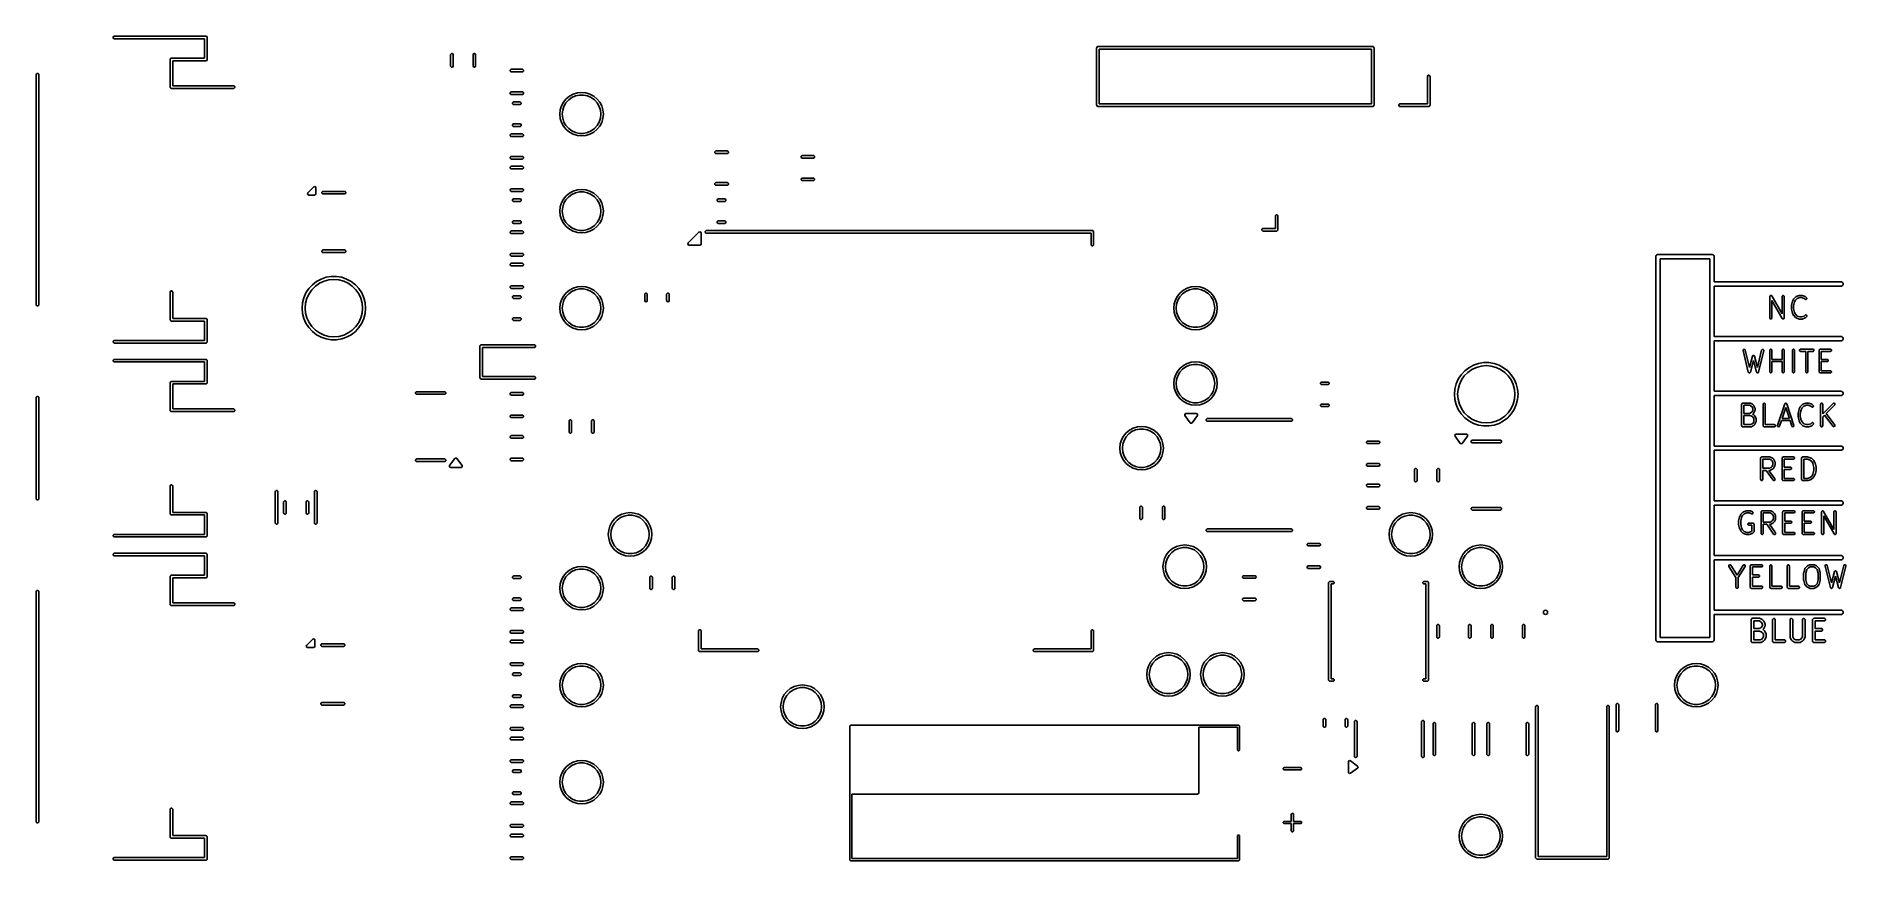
# Model space of a CAD drawing. Extents: x 108.7 to 192.7, y -117.4 to -79.1.
import ezdxf

# ---------------------------------------------------------------- set-up
doc = ezdxf.new("R2010")
doc.units = 0
doc.layers.add('BLACK', color=7, linetype='CONTINUOUS')

msp = doc.modelspace()

# ---------------------------------------------------------------- linework, layer by layer
at = {"layer": 'BLACK', "linetype": 'CONTINUOUS'}
for p, q in [((112.254567, -79.167039), (112.287039, -79.134567)), ((112.254567, -79.212961), (112.254567, -79.167039)), ((112.287039, -79.245433), (112.254567, -79.212961)), ((112.287039, -79.134567), (112.31, -79.13)), ((112.31, -79.25), (112.287039, -79.245433)), ((112.31, -79.13), (116.56, -79.13)), ((116.5, -79.25), (112.31, -79.25)), ((116.5, -80.15), (116.5, -79.25)), ((116.56, -79.13), (116.582961, -79.134567)), ((116.582961, -79.134567), (116.615433, -79.167039)), ((116.615433, -79.167039), (116.62, -79.19)), ((116.62, -79.19), (116.62, -80.21)), ((157.91, -79.67), (157.914567, -79.647039)), ((157.91, -82.33), (157.91, -79.67)), ((157.914567, -79.647039), (157.947039, -79.614567)), ((157.947039, -79.614567), (157.97, -79.61)), ((157.97, -79.61), (170.73, -79.61)), ((158.03, -79.73), (158.03, -82.27)), ((170.67, -79.73), (158.03, -79.73)), ((170.67, -82.27), (170.67, -79.73)), ((170.73, -79.61), (170.752961, -79.614567)), ((170.752961, -79.614567), (170.785433, -79.647039)), ((170.785433, -79.647039), (170.79, -79.67)), ((170.79, -79.67), (170.79, -82.33)), ((114.9, -80.21), (114.904567, -80.187039)), ((114.9, -81.49), (114.9, -80.21)), ((114.904567, -80.187039), (114.937039, -80.154567)), ((114.937039, -80.154567), (114.96, -80.15)), ((114.96, -80.15), (116.5, -80.15)), ((116.56, -80.27), (115.02, -80.27)), ((115.02, -80.27), (115.02, -81.43)), ((116.582961, -80.265433), (116.56, -80.27)), ((116.615433, -80.232961), (116.582961, -80.265433)), ((116.62, -80.21), (116.615433, -80.232961)), ((127.9175, -79.995276), (127.922067, -79.972315)), ((127.9175, -80.504724), (127.9175, -79.995276)), ((127.922067, -80.527685), (127.9175, -80.504724)), ((127.922067, -79.972315), (127.954539, -79.939843)), ((127.954539, -80.560157), (127.922067, -80.527685)), ((127.954539, -79.939843), (128.000461, -79.939843)), ((128.000461, -80.560157), (127.954539, -80.560157)), ((128.000461, -79.939843), (128.032933, -79.972315)), ((128.032933, -80.527685), (128.000461, -80.560157)), ((128.032933, -79.972315), (128.0375, -79.995276)), ((128.0375, -80.504724), (128.032933, -80.527685)), ((128.0375, -79.995276), (128.0375, -80.504724)), ((128.9625, -79.995276), (128.967067, -79.972315)), ((128.9625, -80.504724), (128.9625, -79.995276)), ((128.967067, -80.527685), (128.9625, -80.504724)), ((128.967067, -79.972315), (128.999539, -79.939843)), ((128.999539, -80.560157), (128.967067, -80.527685)), ((128.999539, -79.939843), (129.045461, -79.939843)), ((129.045461, -80.560157), (128.999539, -80.560157)), ((129.045461, -79.939843), (129.077933, -79.972315)), ((129.077933, -80.527685), (129.045461, -80.560157)), ((129.077933, -79.972315), (129.0825, -79.995276)), ((129.0825, -80.504724), (129.077933, -80.527685)), ((129.0825, -79.995276), (129.0825, -80.504724)), ((108.68, -80.91), (108.684567, -80.887039)), ((108.68, -91.59), (108.68, -80.91)), ((108.684567, -80.887039), (108.717039, -80.854567)), ((108.717039, -80.854567), (108.762961, -80.854567)), ((108.762961, -80.854567), (108.795433, -80.887039)), ((108.795433, -80.887039), (108.8, -80.91)), ((108.8, -80.91), (108.8, -91.59)), ((114.904567, -81.512961), (114.9, -81.49)), ((115.02, -81.43), (117.85, -81.43)), ((117.85, -81.43), (117.872961, -81.434567)), ((117.872961, -81.434567), (117.905433, -81.467039)), ((117.905433, -81.467039), (117.905433, -81.512961)), ((130.689843, -80.704539), (130.722315, -80.672067)), ((130.689843, -80.750461), (130.689843, -80.704539)), ((130.722315, -80.782933), (130.689843, -80.750461)), ((130.722315, -80.672067), (130.745276, -80.6675)), ((130.745276, -80.7875), (130.722315, -80.782933)), ((130.745276, -80.6675), (131.254724, -80.6675)), ((131.254724, -80.7875), (130.745276, -80.7875)), ((131.254724, -80.6675), (131.277685, -80.672067)), ((131.277685, -80.782933), (131.254724, -80.7875)), ((131.277685, -80.672067), (131.310157, -80.704539)), ((131.310157, -80.750461), (131.277685, -80.782933)), ((131.310157, -80.704539), (131.310157, -80.750461)), ((173.27, -81), (173.274567, -80.977039)), ((173.27, -82.27), (173.27, -81)), ((173.274567, -80.977039), (173.307039, -80.944567)), ((173.307039, -80.944567), (173.352961, -80.944567)), ((173.352961, -80.944567), (173.385433, -80.977039)), ((173.385433, -80.977039), (173.39, -81)), ((173.39, -81), (173.39, -82.33)), ((114.937039, -81.545433), (114.904567, -81.512961)), ((114.96, -81.55), (114.937039, -81.545433)), ((117.85, -81.55), (114.96, -81.55)), ((117.872961, -81.545433), (117.85, -81.55)), ((117.905433, -81.512961), (117.872961, -81.545433)), ((130.689843, -81.749539), (130.722315, -81.717067)), ((130.689843, -81.795461), (130.689843, -81.749539)), ((130.722315, -81.827933), (130.689843, -81.795461)), ((130.722315, -81.717067), (130.745276, -81.7125)), ((130.745276, -81.8325), (130.722315, -81.827933)), ((130.745276, -81.7125), (131.254724, -81.7125)), ((131.254724, -81.8325), (130.745276, -81.8325)), ((130.7983, -82.217039), (130.830772, -82.184567)), ((130.7983, -82.262961), (130.7983, -82.217039)), ((130.830772, -82.295433), (130.7983, -82.262961)), ((130.830772, -82.184567), (130.853733, -82.18)), ((130.853733, -82.3), (130.830772, -82.295433)), ((130.853733, -82.18), (131.146267, -82.18)), ((131.146267, -82.3), (130.853733, -82.3)), ((131.146267, -82.18), (131.169228, -82.184567)), ((131.169228, -82.295433), (131.146267, -82.3)), ((131.169228, -82.184567), (131.2017, -82.217039)), ((131.2017, -82.262961), (131.169228, -82.295433)), ((131.2017, -82.217039), (131.2017, -82.262961)), ((131.254724, -81.7125), (131.277685, -81.717067)), ((131.277685, -81.827933), (131.254724, -81.8325)), ((131.277685, -81.717067), (131.310157, -81.749539)), ((131.310157, -81.795461), (131.277685, -81.827933)), ((131.310157, -81.749539), (131.310157, -81.795461)), ((133.066882, -82.36349), (133.160216, -82.188874)), ((133.160216, -82.188874), (133.285822, -82.035822)), ((133.276009, -82.22399), (133.182466, -82.386011)), ((133.401194, -82.084958), (133.276009, -82.22399)), ((133.285822, -82.035822), (133.438874, -81.910216)), ((133.552549, -81.974992), (133.401194, -82.084958)), ((133.438874, -81.910216), (133.61349, -81.816882)), ((133.72346, -81.898898), (133.552549, -81.974992)), ((133.61349, -81.816882), (133.802959, -81.759407)), ((133.906457, -81.86), (133.72346, -81.898898)), ((133.802959, -81.759407), (134, -81.74)), ((134.093543, -81.86), (133.906457, -81.86)), ((134, -81.74), (134.197041, -81.759407)), ((134.27654, -81.898898), (134.093543, -81.86)), ((134.197041, -81.759407), (134.38651, -81.816882)), ((134.447451, -81.974992), (134.27654, -81.898898)), ((134.38651, -81.816882), (134.561126, -81.910216)), ((134.598806, -82.084958), (134.447451, -81.974992)), ((134.561126, -81.910216), (134.714178, -82.035822)), ((134.723991, -82.22399), (134.598806, -82.084958)), ((134.714178, -82.035822), (134.839784, -82.188874)), ((134.817534, -82.386011), (134.723991, -82.22399)), ((134.839784, -82.188874), (134.933118, -82.36349)), ((157.914567, -82.352961), (157.91, -82.33)), ((158.03, -82.27), (170.67, -82.27)), ((170.79, -82.33), (170.785433, -82.352961)), ((171.944567, -82.307039), (171.977039, -82.274567)), ((171.944567, -82.352961), (171.944567, -82.307039)), ((171.977039, -82.274567), (172, -82.27)), ((172, -82.27), (173.27, -82.27)), ((173.39, -82.33), (173.385433, -82.352961)), ((132.99, -82.75), (133.009407, -82.552959)), ((133.009407, -82.947041), (132.99, -82.75)), ((133.009407, -82.552959), (133.066882, -82.36349)), ((133.066882, -83.13651), (133.009407, -82.947041)), ((133.160216, -83.311126), (133.066882, -83.13651)), ((133.124654, -82.563939), (133.105098, -82.75)), ((133.105098, -82.75), (133.124654, -82.936061)), ((133.182466, -82.386011), (133.124654, -82.563939)), ((133.124654, -82.936061), (133.182466, -83.113989)), ((133.182466, -83.113989), (133.276009, -83.27601)), ((134.723991, -83.27601), (134.817534, -83.113989)), ((134.875346, -82.563939), (134.817534, -82.386011)), ((134.817534, -83.113989), (134.875346, -82.936061)), ((134.933118, -83.13651), (134.839784, -83.311126)), ((134.894902, -82.75), (134.875346, -82.563939)), ((134.875346, -82.936061), (134.894902, -82.75)), ((134.933118, -82.36349), (134.990593, -82.552959)), ((134.990593, -82.947041), (134.933118, -83.13651)), ((134.990593, -82.552959), (135.01, -82.75)), ((135.01, -82.75), (134.990593, -82.947041)), ((157.947039, -82.385433), (157.914567, -82.352961)), ((157.97, -82.39), (157.947039, -82.385433)), ((170.73, -82.39), (157.97, -82.39)), ((170.752961, -82.385433), (170.73, -82.39)), ((170.785433, -82.352961), (170.752961, -82.385433)), ((171.977039, -82.385433), (171.944567, -82.352961)), ((172, -82.39), (171.977039, -82.385433)), ((173.33, -82.39), (172, -82.39)), ((173.352961, -82.385433), (173.33, -82.39)), ((173.385433, -82.352961), (173.352961, -82.385433)), ((130.689843, -83.704539), (130.722315, -83.672067)), ((130.689843, -83.750461), (130.689843, -83.704539)), ((130.722315, -83.782933), (130.689843, -83.750461)), ((130.722315, -83.672067), (130.745276, -83.6675)), ((130.745276, -83.7875), (130.722315, -83.782933)), ((130.745276, -83.6675), (131.254724, -83.6675)), ((131.254724, -83.7875), (130.745276, -83.7875)), ((130.7983, -83.237039), (130.830772, -83.204567)), ((130.7983, -83.282961), (130.7983, -83.237039)), ((130.830772, -83.315433), (130.7983, -83.282961)), ((130.830772, -83.204567), (130.853733, -83.2)), ((130.853733, -83.32), (130.830772, -83.315433)), ((130.853733, -83.2), (131.146267, -83.2)), ((131.146267, -83.32), (130.853733, -83.32)), ((131.146267, -83.2), (131.169228, -83.204567)), ((131.169228, -83.315433), (131.146267, -83.32)), ((131.169228, -83.204567), (131.2017, -83.237039)), ((131.2017, -83.282961), (131.169228, -83.315433)), ((131.2017, -83.237039), (131.2017, -83.282961)), ((131.254724, -83.6675), (131.277685, -83.672067)), ((131.277685, -83.782933), (131.254724, -83.7875)), ((131.277685, -83.672067), (131.310157, -83.704539)), ((131.310157, -83.750461), (131.277685, -83.782933)), ((131.310157, -83.704539), (131.310157, -83.750461)), ((133.285822, -83.464178), (133.160216, -83.311126)), ((133.276009, -83.27601), (133.401194, -83.415042)), ((133.438874, -83.589784), (133.285822, -83.464178)), ((133.401194, -83.415042), (133.552549, -83.525008)), ((133.61349, -83.683118), (133.438874, -83.589784)), ((133.552549, -83.525008), (133.72346, -83.601102)), ((133.802959, -83.740593), (133.61349, -83.683118)), ((133.72346, -83.601102), (133.906457, -83.64)), ((134, -83.76), (133.802959, -83.740593)), ((133.906457, -83.64), (134.093543, -83.64)), ((134.197041, -83.740593), (134, -83.76)), ((134.093543, -83.64), (134.27654, -83.601102)), ((134.38651, -83.683118), (134.197041, -83.740593)), ((134.27654, -83.601102), (134.447451, -83.525008)), ((134.561126, -83.589784), (134.38651, -83.683118)), ((134.447451, -83.525008), (134.598806, -83.415042)), ((134.714178, -83.464178), (134.561126, -83.589784)), ((134.598806, -83.415042), (134.723991, -83.27601)), ((134.839784, -83.311126), (134.714178, -83.464178)), ((130.689843, -84.749539), (130.722315, -84.717067)), ((130.689843, -84.795461), (130.689843, -84.749539)), ((130.722315, -84.827933), (130.689843, -84.795461)), ((130.722315, -84.717067), (130.745276, -84.7125)), ((130.745276, -84.8325), (130.722315, -84.827933)), ((130.745276, -84.7125), (131.254724, -84.7125)), ((131.254724, -84.8325), (130.745276, -84.8325)), ((131.254724, -84.7125), (131.277685, -84.717067)), ((131.277685, -84.827933), (131.254724, -84.8325)), ((131.277685, -84.717067), (131.310157, -84.749539)), ((131.310157, -84.795461), (131.277685, -84.827933)), ((131.310157, -84.749539), (131.310157, -84.795461)), ((140.183315, -84.492039), (140.215787, -84.459567)), ((140.183315, -84.537961), (140.183315, -84.492039)), ((140.215787, -84.570433), (140.183315, -84.537961)), ((140.215787, -84.459567), (140.238748, -84.455)), ((140.238748, -84.575), (140.215787, -84.570433)), ((140.238748, -84.455), (140.761252, -84.455)), ((140.761252, -84.575), (140.238748, -84.575)), ((140.761252, -84.455), (140.784213, -84.459567)), ((140.784213, -84.570433), (140.761252, -84.575)), ((140.784213, -84.459567), (140.816685, -84.492039)), ((140.816685, -84.537961), (140.784213, -84.570433)), ((140.816685, -84.492039), (140.816685, -84.537961)), ((144.189843, -84.704539), (144.222315, -84.672067)), ((144.189843, -84.750461), (144.189843, -84.704539)), ((144.222315, -84.782933), (144.189843, -84.750461)), ((144.222315, -84.672067), (144.245276, -84.6675)), ((144.245276, -84.7875), (144.222315, -84.782933)), ((144.245276, -84.6675), (144.754724, -84.6675)), ((144.754724, -84.7875), (144.245276, -84.7875)), ((144.754724, -84.6675), (144.777685, -84.672067)), ((144.777685, -84.782933), (144.754724, -84.7875)), ((144.777685, -84.672067), (144.810157, -84.704539)), ((144.810157, -84.750461), (144.777685, -84.782933)), ((144.810157, -84.704539), (144.810157, -84.750461)), ((130.689843, -85.204539), (130.722315, -85.172067)), ((130.689843, -85.250461), (130.689843, -85.204539)), ((130.722315, -85.282933), (130.689843, -85.250461)), ((130.722315, -85.172067), (130.745276, -85.1675)), ((130.745276, -85.2875), (130.722315, -85.282933)), ((130.745276, -85.1675), (131.254724, -85.1675)), ((131.254724, -85.2875), (130.745276, -85.2875)), ((131.254724, -85.1675), (131.277685, -85.172067)), ((131.277685, -85.282933), (131.254724, -85.2875)), ((131.277685, -85.172067), (131.310157, -85.204539)), ((131.310157, -85.250461), (131.277685, -85.282933)), ((131.310157, -85.204539), (131.310157, -85.250461)), ((121.27, -86.44), (121.287574, -86.397574)), ((121.287574, -86.482426), (121.27, -86.44)), ((121.287574, -86.397574), (121.567574, -86.117574)), ((121.33, -86.5), (121.287574, -86.482426)), ((121.61, -86.5), (121.33, -86.5)), ((121.567574, -86.117574), (121.61, -86.1)), ((121.61, -86.1), (121.652426, -86.117574)), ((121.652426, -86.482426), (121.61, -86.5)), ((121.652426, -86.117574), (121.67, -86.16)), ((121.67, -86.44), (121.652426, -86.482426)), ((121.67, -86.16), (121.67, -86.44)), ((121.944567, -86.367039), (121.977039, -86.334567)), ((121.944567, -86.412961), (121.944567, -86.367039)), ((121.977039, -86.445433), (121.944567, -86.412961)), ((121.977039, -86.334567), (122, -86.33)), ((122, -86.45), (121.977039, -86.445433)), ((122, -86.33), (123, -86.33)), ((123, -86.45), (122, -86.45)), ((123, -86.33), (123.022961, -86.334567)), ((123.022961, -86.445433), (123, -86.45)), ((123.022961, -86.334567), (123.055433, -86.367039)), ((123.055433, -86.412961), (123.022961, -86.445433)), ((123.055433, -86.367039), (123.055433, -86.412961)), ((130.689843, -86.249539), (130.722315, -86.217067)), ((130.689843, -86.295461), (130.689843, -86.249539)), ((130.722315, -86.327933), (130.689843, -86.295461)), ((130.722315, -86.217067), (130.745276, -86.2125)), ((130.745276, -86.3325), (130.722315, -86.327933)), ((130.745276, -86.2125), (131.254724, -86.2125)), ((131.254724, -86.3325), (130.745276, -86.3325)), ((131.254724, -86.2125), (131.277685, -86.217067)), ((131.277685, -86.327933), (131.254724, -86.3325)), ((131.277685, -86.217067), (131.310157, -86.249539)), ((131.310157, -86.295461), (131.277685, -86.327933)), ((131.310157, -86.249539), (131.310157, -86.295461)), ((133.285822, -86.535822), (133.438874, -86.410216)), ((133.552549, -86.474992), (133.401194, -86.584958)), ((133.438874, -86.410216), (133.61349, -86.316882)), ((133.72346, -86.398898), (133.552549, -86.474992)), ((133.61349, -86.316882), (133.802959, -86.259407)), ((133.906457, -86.36), (133.72346, -86.398898)), ((133.802959, -86.259407), (134, -86.24)), ((134.093543, -86.36), (133.906457, -86.36)), ((134, -86.24), (134.197041, -86.259407)), ((134.27654, -86.398898), (134.093543, -86.36)), ((134.197041, -86.259407), (134.38651, -86.316882)), ((134.447451, -86.474992), (134.27654, -86.398898)), ((134.38651, -86.316882), (134.561126, -86.410216)), ((134.598806, -86.584958), (134.447451, -86.474992)), ((134.561126, -86.410216), (134.714178, -86.535822)), ((140.183315, -85.962039), (140.215787, -85.929567)), ((140.183315, -86.007961), (140.183315, -85.962039)), ((140.215787, -86.040433), (140.183315, -86.007961)), ((140.215787, -85.929567), (140.238748, -85.925)), ((140.238748, -86.045), (140.215787, -86.040433)), ((140.238748, -85.925), (140.761252, -85.925)), ((140.761252, -86.045), (140.238748, -86.045)), ((140.761252, -85.925), (140.784213, -85.929567)), ((140.784213, -86.040433), (140.761252, -86.045)), ((140.784213, -85.929567), (140.816685, -85.962039)), ((140.816685, -86.007961), (140.784213, -86.040433)), ((140.816685, -85.962039), (140.816685, -86.007961)), ((144.189843, -85.749539), (144.222315, -85.717067)), ((144.189843, -85.795461), (144.189843, -85.749539)), ((144.222315, -85.827933), (144.189843, -85.795461)), ((144.222315, -85.717067), (144.245276, -85.7125)), ((144.245276, -85.8325), (144.222315, -85.827933)), ((144.245276, -85.7125), (144.754724, -85.7125)), ((144.754724, -85.8325), (144.245276, -85.8325)), ((144.754724, -85.7125), (144.777685, -85.717067)), ((144.777685, -85.827933), (144.754724, -85.8325)), ((144.777685, -85.717067), (144.810157, -85.749539)), ((144.810157, -85.795461), (144.777685, -85.827933)), ((144.810157, -85.749539), (144.810157, -85.795461)), ((130.7983, -86.717039), (130.830772, -86.684567)), ((130.7983, -86.762961), (130.7983, -86.717039)), ((130.830772, -86.795433), (130.7983, -86.762961)), ((130.830772, -86.684567), (130.853733, -86.68)), ((130.853733, -86.8), (130.830772, -86.795433)), ((130.853733, -86.68), (131.146267, -86.68)), ((131.146267, -86.8), (130.853733, -86.8)), ((131.146267, -86.68), (131.169228, -86.684567)), ((131.169228, -86.795433), (131.146267, -86.8)), ((131.169228, -86.684567), (131.2017, -86.717039)), ((131.2017, -86.762961), (131.169228, -86.795433)), ((131.2017, -86.717039), (131.2017, -86.762961)), ((132.99, -87.25), (133.009407, -87.052959)), ((133.009407, -87.447041), (132.99, -87.25)), ((133.009407, -87.052959), (133.066882, -86.86349)), ((133.066882, -86.86349), (133.160216, -86.688874)), ((133.124654, -87.063939), (133.105098, -87.25)), ((133.105098, -87.25), (133.124654, -87.436061)), ((133.182466, -86.886011), (133.124654, -87.063939)), ((133.160216, -86.688874), (133.285822, -86.535822)), ((133.276009, -86.72399), (133.182466, -86.886011)), ((133.401194, -86.584958), (133.276009, -86.72399)), ((134.723991, -86.72399), (134.598806, -86.584958)), ((134.714178, -86.535822), (134.839784, -86.688874)), ((134.817534, -86.886011), (134.723991, -86.72399)), ((134.875346, -87.063939), (134.817534, -86.886011)), ((134.839784, -86.688874), (134.933118, -86.86349)), ((134.894902, -87.25), (134.875346, -87.063939)), ((134.875346, -87.436061), (134.894902, -87.25)), ((134.933118, -86.86349), (134.990593, -87.052959)), ((134.990593, -87.052959), (135.01, -87.25)), ((135.01, -87.25), (134.990593, -87.447041)), ((140.2983, -86.717039), (140.330772, -86.684567)), ((140.2983, -86.762961), (140.2983, -86.717039)), ((140.330772, -86.795433), (140.2983, -86.762961)), ((140.330772, -86.684567), (140.353733, -86.68)), ((140.353733, -86.8), (140.330772, -86.795433)), ((140.353733, -86.68), (140.646267, -86.68)), ((140.646267, -86.8), (140.353733, -86.8)), ((140.646267, -86.68), (140.669228, -86.684567)), ((140.669228, -86.795433), (140.646267, -86.8)), ((140.669228, -86.684567), (140.7017, -86.717039)), ((140.7017, -86.762961), (140.669228, -86.795433)), ((140.7017, -86.717039), (140.7017, -86.762961)), ((130.689843, -88.204539), (130.722315, -88.172067)), ((130.689843, -88.250461), (130.689843, -88.204539)), ((130.722315, -88.172067), (130.745276, -88.1675)), ((130.745276, -88.1675), (131.254724, -88.1675)), ((130.7983, -87.737039), (130.830772, -87.704567)), ((130.7983, -87.782961), (130.7983, -87.737039)), ((130.830772, -87.815433), (130.7983, -87.782961)), ((130.830772, -87.704567), (130.853733, -87.7)), ((130.853733, -87.82), (130.830772, -87.815433)), ((130.853733, -87.7), (131.146267, -87.7)), ((131.146267, -87.82), (130.853733, -87.82)), ((131.146267, -87.7), (131.169228, -87.704567)), ((131.169228, -87.815433), (131.146267, -87.82)), ((131.169228, -87.704567), (131.2017, -87.737039)), ((131.2017, -87.782961), (131.169228, -87.815433)), ((131.2017, -87.737039), (131.2017, -87.782961)), ((131.254724, -88.1675), (131.277685, -88.172067)), ((131.277685, -88.172067), (131.310157, -88.204539)), ((131.310157, -88.204539), (131.310157, -88.250461)), ((133.066882, -87.63651), (133.009407, -87.447041)), ((133.160216, -87.811126), (133.066882, -87.63651)), ((133.124654, -87.436061), (133.182466, -87.613989)), ((133.285822, -87.964178), (133.160216, -87.811126)), ((133.182466, -87.613989), (133.276009, -87.77601)), ((133.276009, -87.77601), (133.401194, -87.915042)), ((133.438874, -88.089784), (133.285822, -87.964178)), ((133.401194, -87.915042), (133.552549, -88.025008)), ((133.61349, -88.183118), (133.438874, -88.089784)), ((133.552549, -88.025008), (133.72346, -88.101102)), ((133.802959, -88.240593), (133.61349, -88.183118)), ((133.72346, -88.101102), (133.906457, -88.14)), ((133.906457, -88.14), (134.093543, -88.14)), ((134.093543, -88.14), (134.27654, -88.101102)), ((134.38651, -88.183118), (134.197041, -88.240593)), ((134.27654, -88.101102), (134.447451, -88.025008)), ((134.561126, -88.089784), (134.38651, -88.183118)), ((134.447451, -88.025008), (134.598806, -87.915042)), ((134.714178, -87.964178), (134.561126, -88.089784)), ((134.598806, -87.915042), (134.723991, -87.77601)), ((134.839784, -87.811126), (134.714178, -87.964178)), ((134.723991, -87.77601), (134.817534, -87.613989)), ((134.817534, -87.613989), (134.875346, -87.436061)), ((134.933118, -87.63651), (134.839784, -87.811126)), ((134.990593, -87.447041), (134.933118, -87.63651)), ((139.447574, -88.227574), (139.49, -88.21)), ((139.49, -88.21), (139.532426, -88.227574)), ((139.744567, -88.187039), (139.777039, -88.154567)), ((139.744567, -88.232961), (139.744567, -88.187039)), ((139.777039, -88.154567), (139.8, -88.15)), ((139.8, -88.15), (157.71, -88.15)), ((140.2983, -87.737039), (140.330772, -87.704567)), ((140.2983, -87.782961), (140.2983, -87.737039)), ((140.330772, -87.815433), (140.2983, -87.782961)), ((140.330772, -87.704567), (140.353733, -87.7)), ((140.353733, -87.82), (140.330772, -87.815433)), ((140.353733, -87.7), (140.646267, -87.7)), ((140.646267, -87.82), (140.353733, -87.82)), ((140.646267, -87.7), (140.669228, -87.704567)), ((140.669228, -87.815433), (140.646267, -87.82)), ((140.669228, -87.704567), (140.7017, -87.737039)), ((140.7017, -87.782961), (140.669228, -87.815433)), ((140.7017, -87.737039), (140.7017, -87.782961)), ((157.71, -88.15), (157.732961, -88.154567)), ((157.732961, -88.154567), (157.765433, -88.187039)), ((157.765433, -88.187039), (157.77, -88.21)), ((157.77, -88.21), (157.77, -88.8)), ((165.579567, -88.092039), (165.612039, -88.059567)), ((165.579567, -88.137961), (165.579567, -88.092039)), ((165.612039, -88.170433), (165.579567, -88.137961)), ((165.612039, -88.059567), (165.635, -88.055)), ((165.635, -88.175), (165.612039, -88.170433)), ((165.635, -88.055), (166.21, -88.055)), ((166.27, -88.175), (165.635, -88.175)), ((166.21, -87.48), (166.214567, -87.457039)), ((166.21, -88.055), (166.21, -87.48)), ((166.214567, -87.457039), (166.247039, -87.424567)), ((166.247039, -87.424567), (166.292961, -87.424567)), ((166.292961, -88.170433), (166.27, -88.175)), ((166.292961, -87.424567), (166.325433, -87.457039)), ((166.325433, -88.137961), (166.292961, -88.170433)), ((166.325433, -87.457039), (166.33, -87.48)), ((166.33, -88.115), (166.325433, -88.137961)), ((166.33, -87.48), (166.33, -88.115)), ((121.977039, -89.054567), (122, -89.05)), ((122, -89.05), (123, -89.05)), ((123, -89.05), (123.022961, -89.054567)), ((130.722315, -88.282933), (130.689843, -88.250461)), ((130.745276, -88.2875), (130.722315, -88.282933)), ((131.254724, -88.2875), (130.745276, -88.2875)), ((131.277685, -88.282933), (131.254724, -88.2875)), ((131.310157, -88.250461), (131.277685, -88.282933)), ((134, -88.26), (133.802959, -88.240593)), ((134.197041, -88.240593), (134, -88.26)), ((138.93, -88.77), (138.947574, -88.727574)), ((138.947574, -88.812426), (138.93, -88.77)), ((138.947574, -88.727574), (139.447574, -88.227574)), ((138.99, -88.83), (138.947574, -88.812426)), ((139.49, -88.83), (138.99, -88.83)), ((139.532426, -88.812426), (139.49, -88.83)), ((139.532426, -88.227574), (139.55, -88.27)), ((139.55, -88.77), (139.532426, -88.812426)), ((139.55, -88.27), (139.55, -88.77)), ((139.777039, -88.265433), (139.744567, -88.232961)), ((139.8, -88.27), (139.777039, -88.265433)), ((157.65, -88.27), (139.8, -88.27)), ((157.65, -88.8), (157.65, -88.27)), ((157.654567, -88.822961), (157.65, -88.8)), ((157.687039, -88.855433), (157.654567, -88.822961)), ((157.732961, -88.855433), (157.687039, -88.855433)), ((157.765433, -88.822961), (157.732961, -88.855433)), ((157.77, -88.8), (157.765433, -88.822961)), ((121.944567, -89.087039), (121.977039, -89.054567)), ((121.944567, -89.132961), (121.944567, -89.087039)), ((121.977039, -89.165433), (121.944567, -89.132961)), ((122, -89.17), (121.977039, -89.165433)), ((123, -89.17), (122, -89.17)), ((123.022961, -89.165433), (123, -89.17)), ((123.022961, -89.054567), (123.055433, -89.087039)), ((123.055433, -89.132961), (123.022961, -89.165433)), ((123.055433, -89.087039), (123.055433, -89.132961)), ((130.689843, -89.249539), (130.722315, -89.217067)), ((130.689843, -89.295461), (130.689843, -89.249539)), ((130.722315, -89.327933), (130.689843, -89.295461)), ((130.689843, -89.704539), (130.722315, -89.672067)), ((130.689843, -89.750461), (130.689843, -89.704539)), ((130.722315, -89.782933), (130.689843, -89.750461)), ((130.722315, -89.217067), (130.745276, -89.2125)), ((130.745276, -89.3325), (130.722315, -89.327933)), ((130.722315, -89.672067), (130.745276, -89.6675)), ((130.745276, -89.7875), (130.722315, -89.782933)), ((130.745276, -89.2125), (131.254724, -89.2125)), ((131.254724, -89.3325), (130.745276, -89.3325)), ((130.745276, -89.6675), (131.254724, -89.6675)), ((131.254724, -89.7875), (130.745276, -89.7875)), ((131.254724, -89.2125), (131.277685, -89.217067)), ((131.277685, -89.327933), (131.254724, -89.3325)), ((131.254724, -89.6675), (131.277685, -89.672067)), ((131.277685, -89.782933), (131.254724, -89.7875)), ((131.277685, -89.217067), (131.310157, -89.249539)), ((131.310157, -89.295461), (131.277685, -89.327933)), ((131.277685, -89.672067), (131.310157, -89.704539)), ((131.310157, -89.750461), (131.277685, -89.782933)), ((131.310157, -89.249539), (131.310157, -89.295461)), ((131.310157, -89.704539), (131.310157, -89.750461)), ((183.875, -89.36), (183.876921, -89.340491)), ((183.875, -107.14), (183.875, -89.36)), ((183.876921, -89.340491), (183.891853, -89.304443)), ((183.891853, -89.304443), (183.919443, -89.276853)), ((183.919443, -89.276853), (183.955491, -89.261921)), ((183.955491, -89.261921), (183.975, -89.26)), ((183.975, -89.26), (186.475, -89.26)), ((184.075, -89.46), (184.075, -107.04)), ((186.375, -89.46), (184.075, -89.46)), ((186.375, -107.04), (186.375, -89.46)), ((186.475, -89.26), (186.494509, -89.261921)), ((186.494509, -89.261921), (186.530557, -89.276853)), ((186.530557, -89.276853), (186.558147, -89.304443)), ((186.558147, -89.304443), (186.573079, -89.340491)), ((186.573079, -89.340491), (186.575, -89.36)), ((186.575, -89.36), (186.575, -90.53)), ((121.336018, -90.844036), (121.50101, -90.664807)), ((121.645053, -90.731114), (121.481114, -90.895053)), ((121.50101, -90.664807), (121.693251, -90.515179)), ((121.83497, -90.598133), (121.645053, -90.731114)), ((121.693251, -90.515179), (121.907499, -90.399234)), ((122.045092, -90.500151), (121.83497, -90.598133)), ((121.907499, -90.399234), (122.137909, -90.320135)), ((122.269037, -90.440146), (122.045092, -90.500151)), ((122.137909, -90.320135), (122.378195, -90.280038)), ((122.5, -90.419939), (122.269037, -90.440146)), ((122.378195, -90.280038), (122.621805, -90.280038)), ((122.730963, -90.440146), (122.5, -90.419939)), ((122.621805, -90.280038), (122.862091, -90.320135)), ((122.954908, -90.500151), (122.730963, -90.440146)), ((122.862091, -90.320135), (123.092501, -90.399234)), ((123.165031, -90.598133), (122.954908, -90.500151)), ((123.092501, -90.399234), (123.306749, -90.515179)), ((123.354947, -90.731114), (123.165031, -90.598133)), ((123.306749, -90.515179), (123.49899, -90.664807)), ((123.518886, -90.895053), (123.354947, -90.731114)), ((123.49899, -90.664807), (123.663982, -90.844036)), ((130.689843, -90.749539), (130.722315, -90.717067)), ((130.722315, -90.717067), (130.745276, -90.7125)), ((130.745276, -90.7125), (131.254724, -90.7125)), ((131.254724, -90.7125), (131.277685, -90.717067)), ((131.277685, -90.717067), (131.310157, -90.749539)), ((186.575, -90.53), (192.475, -90.53)), ((192.475, -90.73), (186.575, -90.73)), ((186.575, -90.73), (186.575, -93.07)), ((192.475, -90.53), (192.494509, -90.531921)), ((192.494509, -90.728079), (192.475, -90.73)), ((192.494509, -90.531921), (192.530557, -90.546853)), ((192.530557, -90.713147), (192.494509, -90.728079)), ((192.530557, -90.546853), (192.558147, -90.574443)), ((192.558147, -90.685557), (192.530557, -90.713147)), ((192.558147, -90.574443), (192.573079, -90.610491)), ((192.573079, -90.649509), (192.558147, -90.685557)), ((192.573079, -90.610491), (192.573079, -90.649509)), ((114.9, -91.01), (114.904567, -90.987039)), ((114.9, -92.29), (114.9, -91.01)), ((114.904567, -90.987039), (114.937039, -90.954567)), ((114.937039, -90.954567), (114.982961, -90.954567)), ((114.982961, -90.954567), (115.015433, -90.987039)), ((115.015433, -90.987039), (115.02, -91.01)), ((115.02, -91.01), (115.02, -92.23)), ((121.025, -91.75), (121.045117, -91.507223)), ((121.045117, -91.507223), (121.10492, -91.271068)), ((121.10492, -91.271068), (121.202776, -91.047978)), ((121.190146, -91.519037), (121.169939, -91.75)), ((121.250151, -91.295092), (121.190146, -91.519037)), ((121.202776, -91.047978), (121.336018, -90.844036)), ((121.348133, -91.08497), (121.250151, -91.295092)), ((121.481114, -90.895053), (121.348133, -91.08497)), ((123.651867, -91.08497), (123.518886, -90.895053)), ((123.749849, -91.295092), (123.651867, -91.08497)), ((123.663982, -90.844036), (123.797224, -91.047978)), ((123.809854, -91.519037), (123.749849, -91.295092)), ((123.797224, -91.047978), (123.89508, -91.271068)), ((123.830061, -91.75), (123.809854, -91.519037)), ((123.89508, -91.271068), (123.954883, -91.507223)), ((123.954883, -91.507223), (123.975, -91.75)), ((130.689843, -90.795461), (130.689843, -90.749539)), ((130.722315, -90.827933), (130.689843, -90.795461)), ((130.745276, -90.8325), (130.722315, -90.827933)), ((131.254724, -90.8325), (130.745276, -90.8325)), ((130.7983, -91.217039), (130.830772, -91.184567)), ((130.7983, -91.262961), (130.7983, -91.217039)), ((130.830772, -91.295433), (130.7983, -91.262961)), ((130.830772, -91.184567), (130.853733, -91.18)), ((130.853733, -91.3), (130.830772, -91.295433)), ((130.853733, -91.18), (131.146267, -91.18)), ((131.146267, -91.3), (130.853733, -91.3)), ((131.146267, -91.18), (131.169228, -91.184567)), ((131.169228, -91.295433), (131.146267, -91.3)), ((131.169228, -91.184567), (131.2017, -91.217039)), ((131.2017, -91.262961), (131.169228, -91.295433)), ((131.2017, -91.217039), (131.2017, -91.262961)), ((131.277685, -90.827933), (131.254724, -90.8325)), ((131.310157, -90.795461), (131.277685, -90.827933)), ((131.310157, -90.749539), (131.310157, -90.795461)), ((132.99, -91.75), (133.009407, -91.552959)), ((133.009407, -91.552959), (133.066882, -91.36349)), ((133.066882, -91.36349), (133.160216, -91.188874)), ((133.124654, -91.563939), (133.105098, -91.75)), ((133.182466, -91.386011), (133.124654, -91.563939)), ((133.160216, -91.188874), (133.285822, -91.035822)), ((133.276009, -91.22399), (133.182466, -91.386011)), ((133.401194, -91.084958), (133.276009, -91.22399)), ((133.285822, -91.035822), (133.438874, -90.910216)), ((133.552549, -90.974992), (133.401194, -91.084958)), ((133.438874, -90.910216), (133.61349, -90.816882)), ((133.72346, -90.898898), (133.552549, -90.974992)), ((133.61349, -90.816882), (133.802959, -90.759407)), ((133.906457, -90.86), (133.72346, -90.898898)), ((133.802959, -90.759407), (134, -90.74)), ((134.093543, -90.86), (133.906457, -90.86)), ((134, -90.74), (134.197041, -90.759407)), ((134.27654, -90.898898), (134.093543, -90.86)), ((134.197041, -90.759407), (134.38651, -90.816882)), ((134.447451, -90.974992), (134.27654, -90.898898)), ((134.38651, -90.816882), (134.561126, -90.910216)), ((134.598806, -91.084958), (134.447451, -90.974992)), ((134.561126, -90.910216), (134.714178, -91.035822)), ((134.723991, -91.22399), (134.598806, -91.084958)), ((134.714178, -91.035822), (134.839784, -91.188874)), ((134.817534, -91.386011), (134.723991, -91.22399)), ((134.875346, -91.563939), (134.817534, -91.386011)), ((134.839784, -91.188874), (134.933118, -91.36349)), ((134.894902, -91.75), (134.875346, -91.563939)), ((134.933118, -91.36349), (134.990593, -91.552959)), ((134.990593, -91.552959), (135.01, -91.75)), ((136.93, -91.103733), (136.934567, -91.080772)), ((136.93, -91.396267), (136.93, -91.103733)), ((136.934567, -91.419228), (136.93, -91.396267)), ((136.934567, -91.080772), (136.967039, -91.0483)), ((136.967039, -91.4517), (136.934567, -91.419228)), ((136.967039, -91.0483), (137.012961, -91.0483)), ((137.012961, -91.4517), (136.967039, -91.4517)), ((137.012961, -91.0483), (137.045433, -91.080772)), ((137.045433, -91.419228), (137.012961, -91.4517)), ((137.045433, -91.080772), (137.05, -91.103733)), ((137.05, -91.396267), (137.045433, -91.419228)), ((137.05, -91.103733), (137.05, -91.396267)), ((137.95, -91.103733), (137.954567, -91.080772)), ((137.95, -91.396267), (137.95, -91.103733)), ((137.954567, -91.419228), (137.95, -91.396267)), ((137.954567, -91.080772), (137.987039, -91.0483)), ((137.987039, -91.4517), (137.954567, -91.419228)), ((137.987039, -91.0483), (138.032961, -91.0483)), ((138.032961, -91.4517), (137.987039, -91.4517)), ((138.032961, -91.0483), (138.065433, -91.080772)), ((138.065433, -91.419228), (138.032961, -91.4517)), ((138.065433, -91.080772), (138.07, -91.103733)), ((138.07, -91.396267), (138.065433, -91.419228)), ((138.07, -91.103733), (138.07, -91.396267)), ((161.49, -91.75), (161.509407, -91.552959)), ((161.509407, -91.552959), (161.566882, -91.36349)), ((161.566882, -91.36349), (161.660216, -91.188874)), ((161.624654, -91.563939), (161.605098, -91.75)), ((161.682466, -91.386011), (161.624654, -91.563939)), ((161.660216, -91.188874), (161.785822, -91.035822)), ((161.776009, -91.22399), (161.682466, -91.386011)), ((161.901194, -91.084958), (161.776009, -91.22399)), ((161.785822, -91.035822), (161.938874, -90.910216)), ((162.052549, -90.974992), (161.901194, -91.084958)), ((161.938874, -90.910216), (162.11349, -90.816882)), ((162.22346, -90.898898), (162.052549, -90.974992)), ((162.11349, -90.816882), (162.302959, -90.759407)), ((162.406457, -90.86), (162.22346, -90.898898)), ((162.302959, -90.759407), (162.5, -90.74)), ((162.593543, -90.86), (162.406457, -90.86)), ((162.5, -90.74), (162.697041, -90.759407)), ((162.77654, -90.898898), (162.593543, -90.86)), ((162.697041, -90.759407), (162.88651, -90.816882)), ((162.947451, -90.974992), (162.77654, -90.898898)), ((162.88651, -90.816882), (163.061126, -90.910216)), ((163.098806, -91.084958), (162.947451, -90.974992)), ((163.061126, -90.910216), (163.214178, -91.035822)), ((163.223991, -91.22399), (163.098806, -91.084958)), ((163.214178, -91.035822), (163.339784, -91.188874)), ((163.317534, -91.386011), (163.223991, -91.22399)), ((163.375346, -91.563939), (163.317534, -91.386011)), ((163.339784, -91.188874), (163.433118, -91.36349)), ((163.394902, -91.75), (163.375346, -91.563939)), ((163.433118, -91.36349), (163.490593, -91.552959)), ((163.490593, -91.552959), (163.51, -91.75)), ((189.164286, -91.207419), (189.168092, -91.188285)), ((189.164286, -92.207419), (189.164286, -91.207419)), ((189.168092, -91.188285), (189.172946, -91.18343)), ((189.172946, -91.18343), (189.174754, -91.176804)), ((189.174754, -91.176804), (189.185998, -91.170378)), ((189.185998, -91.170378), (189.195152, -91.161225)), ((189.195152, -91.161225), (189.202018, -91.161225)), ((189.202018, -91.161225), (189.20798, -91.157818)), ((189.20798, -91.157818), (189.220473, -91.161225)), ((189.220473, -91.161225), (189.23342, -91.161225)), ((189.23342, -91.161225), (189.238274, -91.166079)), ((189.238274, -91.166079), (189.244901, -91.167887)), ((189.244901, -91.167887), (189.257698, -91.182612)), ((189.257698, -91.182612), (189.735714, -92.01914)), ((189.742302, -92.232226), (189.264286, -91.395697)), ((189.264286, -91.395697), (189.264286, -92.207419)), ((189.735714, -91.207419), (189.73952, -91.188285)), ((189.735714, -92.01914), (189.735714, -91.207419)), ((189.73952, -91.188285), (189.76658, -91.161225)), ((189.76658, -91.161225), (189.804848, -91.161225)), ((189.804848, -91.161225), (189.831908, -91.188285)), ((189.831908, -91.188285), (189.835714, -91.207419)), ((189.835714, -91.207419), (189.835714, -92.207419)), ((190.165779, -91.623863), (190.213398, -91.433387)), ((190.213398, -91.433387), (190.215737, -91.428434)), ((190.215737, -91.428434), (190.217184, -91.423153)), ((190.217184, -91.423153), (190.264802, -91.327916)), ((190.309081, -91.462965), (190.264286, -91.642145)), ((190.264802, -91.327916), (190.269717, -91.321582)), ((190.269717, -91.321582), (190.274169, -91.314921)), ((190.274169, -91.314921), (190.369407, -91.219683)), ((190.350617, -91.379893), (190.309081, -91.462965)), ((190.43177, -91.298739), (190.350617, -91.379893)), ((190.369407, -91.219683), (190.371488, -91.218292)), ((190.371488, -91.218292), (190.372002, -91.217265)), ((190.372002, -91.217265), (190.378967, -91.213294)), ((190.378967, -91.213294), (190.385628, -91.208844)), ((190.385628, -91.208844), (190.386776, -91.208844)), ((190.386776, -91.208844), (190.388951, -91.207604)), ((190.388951, -91.207604), (190.531807, -91.159985)), ((190.555732, -91.257419), (190.43177, -91.298739)), ((190.531807, -91.159985), (190.539757, -91.158982)), ((190.539757, -91.158982), (190.547619, -91.157419)), ((190.547619, -91.157419), (190.642857, -91.157419)), ((190.634744, -91.257419), (190.555732, -91.257419)), ((190.758705, -91.298739), (190.634744, -91.257419)), ((190.642857, -91.157419), (190.650719, -91.158982)), ((190.650719, -91.158982), (190.658668, -91.159985)), ((190.658668, -91.159985), (190.801525, -91.207604)), ((190.797977, -91.338012), (190.758705, -91.298739)), ((190.814198, -91.348851), (190.797977, -91.338012)), ((190.801525, -91.207604), (190.8037, -91.208844)), ((190.8037, -91.208844), (190.804848, -91.208844)), ((190.804848, -91.208844), (190.811512, -91.213297)), ((190.811512, -91.213297), (190.818473, -91.217265)), ((190.852467, -91.348851), (190.814198, -91.348851)), ((190.818473, -91.217265), (190.818986, -91.218291)), ((190.818986, -91.218291), (190.821069, -91.219683)), ((190.821069, -91.219683), (190.868688, -91.267301)), ((190.879527, -91.321791), (190.852467, -91.348851)), ((190.868688, -91.267301), (190.879527, -91.283522)), ((190.879527, -91.283522), (190.879527, -91.321791)), ((108.684567, -91.612961), (108.68, -91.59)), ((108.717039, -91.645433), (108.684567, -91.612961)), ((108.762961, -91.645433), (108.717039, -91.645433)), ((108.795433, -91.612961), (108.762961, -91.645433)), ((108.8, -91.59), (108.795433, -91.612961)), ((114.904567, -92.312961), (114.9, -92.29)), ((114.937039, -92.345433), (114.904567, -92.312961)), ((114.96, -92.35), (114.937039, -92.345433)), ((116.5, -92.35), (114.96, -92.35)), ((115.02, -92.23), (116.56, -92.23)), ((116.5, -93.25), (116.5, -92.35)), ((116.56, -92.23), (116.582961, -92.234567)), ((116.582961, -92.234567), (116.615433, -92.267039)), ((116.615433, -92.267039), (116.62, -92.29)), ((116.62, -92.29), (116.62, -93.31)), ((121.045117, -91.992777), (121.025, -91.75)), ((121.10492, -92.228932), (121.045117, -91.992777)), ((121.202776, -92.452022), (121.10492, -92.228932)), ((121.169939, -91.75), (121.190146, -91.980963)), ((121.190146, -91.980963), (121.250151, -92.204908)), ((121.250151, -92.204908), (121.348133, -92.415031)), ((123.651867, -92.415031), (123.749849, -92.204908)), ((123.749849, -92.204908), (123.809854, -91.980963)), ((123.89508, -92.228932), (123.797224, -92.452022)), ((123.809854, -91.980963), (123.830061, -91.75)), ((123.954883, -91.992777), (123.89508, -92.228932)), ((123.975, -91.75), (123.954883, -91.992777)), ((130.7983, -92.237039), (130.830772, -92.204567)), ((130.7983, -92.282961), (130.7983, -92.237039)), ((130.830772, -92.315433), (130.7983, -92.282961)), ((130.830772, -92.204567), (130.853733, -92.2)), ((130.853733, -92.32), (130.830772, -92.315433)), ((130.853733, -92.2), (131.146267, -92.2)), ((131.146267, -92.32), (130.853733, -92.32)), ((131.146267, -92.2), (131.169228, -92.204567)), ((131.169228, -92.315433), (131.146267, -92.32)), ((131.169228, -92.204567), (131.2017, -92.237039)), ((131.2017, -92.282961), (131.169228, -92.315433)), ((131.2017, -92.237039), (131.2017, -92.282961)), ((133.009407, -91.947041), (132.99, -91.75)), ((133.066882, -92.13651), (133.009407, -91.947041)), ((133.160216, -92.311126), (133.066882, -92.13651)), ((133.105098, -91.75), (133.124654, -91.936061)), ((133.124654, -91.936061), (133.182466, -92.113989)), ((133.285822, -92.464178), (133.160216, -92.311126)), ((133.182466, -92.113989), (133.276009, -92.27601)), ((133.276009, -92.27601), (133.401194, -92.415042)), ((134.598806, -92.415042), (134.723991, -92.27601)), ((134.839784, -92.311126), (134.714178, -92.464178)), ((134.723991, -92.27601), (134.817534, -92.113989)), ((134.817534, -92.113989), (134.875346, -91.936061)), ((134.933118, -92.13651), (134.839784, -92.311126)), ((134.875346, -91.936061), (134.894902, -91.75)), ((134.990593, -91.947041), (134.933118, -92.13651)), ((135.01, -91.75), (134.990593, -91.947041)), ((161.509407, -91.947041), (161.49, -91.75)), ((161.566882, -92.13651), (161.509407, -91.947041)), ((161.660216, -92.311126), (161.566882, -92.13651)), ((161.605098, -91.75), (161.624654, -91.936061)), ((161.624654, -91.936061), (161.682466, -92.113989)), ((161.785822, -92.464178), (161.660216, -92.311126)), ((161.682466, -92.113989), (161.776009, -92.27601)), ((161.776009, -92.27601), (161.901194, -92.415042)), ((163.098806, -92.415042), (163.223991, -92.27601)), ((163.339784, -92.311126), (163.214178, -92.464178)), ((163.223991, -92.27601), (163.317534, -92.113989)), ((163.317534, -92.113989), (163.375346, -91.936061)), ((163.433118, -92.13651), (163.339784, -92.311126)), ((163.375346, -91.936061), (163.394902, -91.75)), ((163.490593, -91.947041), (163.433118, -92.13651)), ((163.51, -91.75), (163.490593, -91.947041)), ((189.168092, -92.226553), (189.164286, -92.207419)), ((189.195152, -92.253613), (189.168092, -92.226553)), ((189.23342, -92.253613), (189.195152, -92.253613)), ((189.26048, -92.226553), (189.23342, -92.253613)), ((189.264286, -92.207419), (189.26048, -92.226553)), ((189.7551, -92.246951), (189.742302, -92.232226)), ((189.761724, -92.248757), (189.7551, -92.246951)), ((189.76658, -92.253613), (189.761724, -92.248757)), ((189.779528, -92.253613), (189.76658, -92.253613)), ((189.79202, -92.25702), (189.779528, -92.253613)), ((189.797982, -92.253613), (189.79202, -92.25702)), ((189.804848, -92.253613), (189.797982, -92.253613)), ((189.814001, -92.244459), (189.804848, -92.253613)), ((189.825246, -92.238034), (189.814001, -92.244459)), ((189.827053, -92.231407), (189.825246, -92.238034)), ((189.831908, -92.226553), (189.827053, -92.231407)), ((189.835714, -92.207419), (189.831908, -92.226553)), ((190.164286, -91.63599), (190.165481, -91.62998)), ((190.164286, -91.778847), (190.164286, -91.63599)), ((190.165481, -91.784856), (190.164286, -91.778847)), ((190.165481, -91.62998), (190.165779, -91.623863)), ((190.165779, -91.790974), (190.165481, -91.784856)), ((190.213398, -91.98145), (190.165779, -91.790974)), ((190.215737, -91.986402), (190.213398, -91.98145)), ((190.217184, -91.991684), (190.215737, -91.986402)), ((190.264802, -92.086921), (190.217184, -91.991684)), ((190.264286, -91.642145), (190.264286, -91.772692)), ((190.264286, -91.772692), (190.309081, -91.951872)), ((190.269713, -92.093249), (190.264802, -92.086921)), ((190.274168, -92.099916), (190.269713, -92.093249)), ((190.369407, -92.195155), (190.274168, -92.099916)), ((190.309081, -91.951872), (190.350616, -92.034942)), ((190.350616, -92.034942), (190.431772, -92.116099)), ((190.371488, -92.196545), (190.369407, -92.195155)), ((190.372002, -92.197573), (190.371488, -92.196545)), ((190.378967, -92.201543), (190.372002, -92.197573)), ((190.385628, -92.205994), (190.378967, -92.201543)), ((190.386776, -92.205994), (190.385628, -92.205994)), ((190.388951, -92.207234), (190.386776, -92.205994)), ((190.531807, -92.254853), (190.388951, -92.207234)), ((190.431772, -92.116099), (190.555732, -92.157419)), ((190.539757, -92.255855), (190.531807, -92.254853)), ((190.547619, -92.257419), (190.539757, -92.255855)), ((190.642857, -92.257419), (190.547619, -92.257419)), ((190.555732, -92.157419), (190.634744, -92.157419)), ((190.634744, -92.157419), (190.758704, -92.116098)), ((190.650719, -92.255855), (190.642857, -92.257419)), ((190.658668, -92.254853), (190.650719, -92.255855)), ((190.801525, -92.207234), (190.658668, -92.254853)), ((190.758704, -92.116098), (190.797977, -92.076825)), ((190.797977, -92.076825), (190.814198, -92.065986)), ((190.8037, -92.205994), (190.801525, -92.207234)), ((190.804849, -92.205994), (190.8037, -92.205994)), ((190.811519, -92.201536), (190.804849, -92.205994)), ((190.818473, -92.197573), (190.811519, -92.201536)), ((190.814198, -92.065986), (190.852467, -92.065986)), ((190.818985, -92.196547), (190.818473, -92.197573)), ((190.82107, -92.195155), (190.818985, -92.196547)), ((190.868689, -92.147535), (190.82107, -92.195155)), ((190.852467, -92.065986), (190.879527, -92.093045)), ((190.879527, -92.131314), (190.868689, -92.147535)), ((190.879527, -92.093045), (190.879527, -92.131314)), ((112.287039, -93.254567), (112.31, -93.25)), ((112.31, -93.25), (116.5, -93.25)), ((121.336018, -92.655964), (121.202776, -92.452022)), ((121.50101, -92.835193), (121.336018, -92.655964)), ((121.348133, -92.415031), (121.481114, -92.604947)), ((121.481114, -92.604947), (121.645053, -92.768886)), ((121.693251, -92.984821), (121.50101, -92.835193)), ((121.645053, -92.768886), (121.834969, -92.901867)), ((121.907499, -93.100766), (121.693251, -92.984821)), ((121.834969, -92.901867), (122.045092, -92.999849)), ((122.137909, -93.179865), (121.907499, -93.100766)), ((122.045092, -92.999849), (122.269037, -93.059854)), ((122.378195, -93.219962), (122.137909, -93.179865)), ((122.269037, -93.059854), (122.5, -93.080061)), ((122.621805, -93.219962), (122.378195, -93.219962)), ((122.5, -93.080061), (122.730963, -93.059854)), ((122.862091, -93.179865), (122.621805, -93.219962)), ((122.730963, -93.059854), (122.954908, -92.999849)), ((123.092501, -93.100766), (122.862091, -93.179865)), ((122.954908, -92.999849), (123.165031, -92.901867)), ((123.306749, -92.984821), (123.092501, -93.100766)), ((123.165031, -92.901867), (123.354947, -92.768886)), ((123.49899, -92.835193), (123.306749, -92.984821)), ((123.354947, -92.768886), (123.518886, -92.604947)), ((123.663982, -92.655964), (123.49899, -92.835193)), ((123.518886, -92.604947), (123.651867, -92.415031)), ((123.797224, -92.452022), (123.663982, -92.655964)), ((133.438874, -92.589784), (133.285822, -92.464178)), ((133.401194, -92.415042), (133.552549, -92.525008)), ((133.61349, -92.683118), (133.438874, -92.589784)), ((133.552549, -92.525008), (133.72346, -92.601102)), ((133.802959, -92.740593), (133.61349, -92.683118)), ((133.72346, -92.601102), (133.906457, -92.64)), ((134, -92.76), (133.802959, -92.740593)), ((133.906457, -92.64), (134.093543, -92.64)), ((134.197041, -92.740593), (134, -92.76)), ((134.093543, -92.64), (134.27654, -92.601102)), ((134.38651, -92.683118), (134.197041, -92.740593)), ((134.27654, -92.601102), (134.447451, -92.525008)), ((134.561126, -92.589784), (134.38651, -92.683118)), ((134.447451, -92.525008), (134.598806, -92.415042)), ((134.714178, -92.464178), (134.561126, -92.589784)), ((161.938874, -92.589784), (161.785822, -92.464178)), ((161.901194, -92.415042), (162.052549, -92.525008)), ((162.11349, -92.683118), (161.938874, -92.589784)), ((162.052549, -92.525008), (162.22346, -92.601102)), ((162.302959, -92.740593), (162.11349, -92.683118)), ((162.22346, -92.601102), (162.406457, -92.64)), ((162.5, -92.76), (162.302959, -92.740593)), ((162.406457, -92.64), (162.593543, -92.64)), ((162.697041, -92.740593), (162.5, -92.76)), ((162.593543, -92.64), (162.77654, -92.601102)), ((162.88651, -92.683118), (162.697041, -92.740593)), ((162.77654, -92.601102), (162.947451, -92.525008)), ((163.061126, -92.589784), (162.88651, -92.683118)), ((162.947451, -92.525008), (163.098806, -92.415042)), ((163.214178, -92.464178), (163.061126, -92.589784)), ((186.575, -93.07), (192.475, -93.07)), ((192.475, -93.07), (192.494509, -93.071921)), ((192.494509, -93.071921), (192.530557, -93.086853)), ((192.530557, -93.253147), (192.494509, -93.268079)), ((192.530557, -93.086853), (192.558147, -93.114443)), ((192.558147, -93.225557), (192.530557, -93.253147)), ((192.558147, -93.114443), (192.573079, -93.150491)), ((192.573079, -93.189509), (192.558147, -93.225557)), ((192.573079, -93.150491), (192.573079, -93.189509)), ((112.254567, -93.287039), (112.287039, -93.254567)), ((112.254567, -93.332961), (112.254567, -93.287039)), ((112.287039, -93.365433), (112.254567, -93.332961)), ((112.31, -93.37), (112.287039, -93.365433)), ((116.56, -93.37), (112.31, -93.37)), ((116.582961, -93.365433), (116.56, -93.37)), ((116.615433, -93.332961), (116.582961, -93.365433)), ((116.62, -93.31), (116.615433, -93.332961)), ((129.28, -93.515), (129.284567, -93.492039)), ((129.28, -94.985), (129.28, -93.515)), ((129.284567, -93.492039), (129.317039, -93.459567)), ((129.317039, -93.459567), (129.34, -93.455)), ((129.34, -93.455), (131.8, -93.455)), ((131.8, -93.575), (129.4, -93.575)), ((129.4, -93.575), (129.4, -94.925)), ((131.8, -93.455), (131.822961, -93.459567)), ((131.822961, -93.570433), (131.8, -93.575)), ((131.822961, -93.459567), (131.855433, -93.492039)), ((131.855433, -93.537961), (131.822961, -93.570433)), ((131.855433, -93.492039), (131.855433, -93.537961)), ((192.475, -93.27), (186.575, -93.27)), ((186.575, -93.27), (186.575, -95.61)), ((187.926821, -93.699505), (187.946878, -93.666913)), ((187.927551, -93.719), (187.926821, -93.699505)), ((188.165646, -94.719), (187.927551, -93.719)), ((187.946878, -93.666913), (187.984105, -93.658049)), ((187.984105, -93.658049), (188.016697, -93.678106)), ((188.016697, -93.678106), (188.024831, -93.695838)), ((188.024831, -93.695838), (188.21703, -94.503075)), ((188.21703, -94.503075), (188.35645, -93.98025)), ((188.35645, -93.98025), (188.365058, -93.962742)), ((188.365058, -93.962742), (188.370957, -93.959326)), ((188.370957, -93.959326), (188.374372, -93.953429)), ((188.374372, -93.953429), (188.386927, -93.95008)), ((188.386927, -93.95008), (188.398177, -93.943568)), ((188.398177, -93.943568), (188.404763, -93.945324)), ((188.404763, -93.945324), (188.411347, -93.943569)), ((188.411347, -93.943569), (188.422592, -93.950079)), ((188.422592, -93.950079), (188.435152, -93.953429)), ((188.435152, -93.953429), (188.438567, -93.959327)), ((188.438567, -93.959327), (188.444466, -93.962743)), ((188.444466, -93.962743), (188.453074, -93.98025)), ((188.453074, -93.98025), (188.592493, -94.503075)), ((188.592493, -94.503075), (188.784694, -93.695838)), ((188.881974, -93.719), (188.643878, -94.719)), ((188.784694, -93.695838), (188.792828, -93.678106)), ((188.792828, -93.678106), (188.82542, -93.658049)), ((188.82542, -93.658049), (188.862647, -93.666913)), ((188.862647, -93.666913), (188.882704, -93.699505)), ((188.882704, -93.699505), (188.881974, -93.719)), ((189.164286, -93.707419), (189.168092, -93.688285)), ((189.164286, -94.707419), (189.164286, -93.707419)), ((189.168092, -93.688285), (189.195152, -93.661225)), ((189.195152, -93.661225), (189.23342, -93.661225)), ((189.23342, -93.661225), (189.26048, -93.688285)), ((189.26048, -93.688285), (189.264286, -93.707419)), ((189.264286, -93.707419), (189.264286, -94.133609)), ((189.735714, -93.707419), (189.73952, -93.688285)), ((189.735714, -94.133609), (189.735714, -93.707419)), ((189.73952, -93.688285), (189.76658, -93.661225)), ((189.76658, -93.661225), (189.804848, -93.661225)), ((189.804848, -93.661225), (189.831908, -93.688285)), ((189.831908, -93.688285), (189.835714, -93.707419)), ((189.835714, -93.707419), (189.835714, -94.707419)), ((190.211905, -93.707419), (190.215711, -93.688285)), ((190.211905, -94.707419), (190.211905, -93.707419)), ((190.215711, -93.688285), (190.242771, -93.661225)), ((190.242771, -93.661225), (190.281039, -93.661225)), ((190.281039, -93.661225), (190.308099, -93.688285)), ((190.308099, -93.688285), (190.311905, -93.707419)), ((190.311905, -93.707419), (190.311905, -94.707419)), ((190.549044, -93.688285), (190.576104, -93.661225)), ((190.549044, -93.726553), (190.549044, -93.688285)), ((190.576104, -93.753613), (190.549044, -93.726553)), ((190.576104, -93.661225), (190.595238, -93.657419)), ((190.595238, -93.757419), (190.576104, -93.753613)), ((190.595238, -93.657419), (191.166666, -93.657419)), ((190.830952, -93.757419), (190.595238, -93.757419)), ((190.830952, -94.707419), (190.830952, -93.757419)), ((191.166666, -93.757419), (190.930952, -93.757419)), ((190.930952, -93.757419), (190.930952, -94.707419)), ((191.166666, -93.657419), (191.1858, -93.661225)), ((191.1858, -93.753613), (191.166666, -93.757419)), ((191.1858, -93.661225), (191.21286, -93.688285)), ((191.21286, -93.726553), (191.1858, -93.753613)), ((191.21286, -93.688285), (191.21286, -93.726553)), ((191.45, -93.707419), (191.453806, -93.688285)), ((191.45, -94.707419), (191.45, -93.707419)), ((191.453806, -93.688285), (191.480866, -93.661225)), ((191.480866, -93.661225), (191.5, -93.657419)), ((191.5, -93.657419), (191.97619, -93.657419)), ((191.97619, -93.757419), (191.55, -93.757419)), ((191.55, -93.757419), (191.55, -94.133609)), ((191.97619, -93.657419), (191.995324, -93.661225)), ((191.995324, -93.753613), (191.97619, -93.757419)), ((191.995324, -93.661225), (192.022384, -93.688285)), ((192.022384, -93.726553), (191.995324, -93.753613)), ((192.022384, -93.688285), (192.022384, -93.726553)), ((192.494509, -93.268079), (192.475, -93.27)), ((112.254567, -94.167039), (112.287039, -94.134567)), ((112.254567, -94.212961), (112.254567, -94.167039)), ((112.287039, -94.245433), (112.254567, -94.212961)), ((112.287039, -94.134567), (112.31, -94.13)), ((112.31, -94.25), (112.287039, -94.245433)), ((112.31, -94.13), (116.56, -94.13)), ((116.5, -94.25), (112.31, -94.25)), ((116.5, -95.15), (116.5, -94.25)), ((116.56, -94.13), (116.582961, -94.134567)), ((116.582961, -94.134567), (116.615433, -94.167039)), ((116.615433, -94.167039), (116.62, -94.19)), ((116.62, -94.19), (116.62, -95.21)), ((129.4, -94.925), (131.8, -94.925)), ((131.8, -94.925), (131.822961, -94.929567)), ((131.822961, -94.929567), (131.855433, -94.962039)), ((161.509407, -95.052959), (161.566882, -94.86349)), ((161.566882, -94.86349), (161.660216, -94.688874)), ((161.682466, -94.886011), (161.624654, -95.063939)), ((161.660216, -94.688874), (161.785822, -94.535822)), ((161.776009, -94.72399), (161.682466, -94.886011)), ((161.901194, -94.584958), (161.776009, -94.72399)), ((161.785822, -94.535822), (161.938874, -94.410216)), ((162.052549, -94.474992), (161.901194, -94.584958)), ((161.938874, -94.410216), (162.11349, -94.316882)), ((162.22346, -94.398898), (162.052549, -94.474992)), ((162.11349, -94.316882), (162.302959, -94.259407)), ((162.406457, -94.36), (162.22346, -94.398898)), ((162.302959, -94.259407), (162.5, -94.24)), ((162.593543, -94.36), (162.406457, -94.36)), ((162.5, -94.24), (162.697041, -94.259407)), ((162.77654, -94.398898), (162.593543, -94.36)), ((162.697041, -94.259407), (162.88651, -94.316882)), ((162.947451, -94.474992), (162.77654, -94.398898)), ((162.88651, -94.316882), (163.061126, -94.410216)), ((163.098806, -94.584958), (162.947451, -94.474992)), ((163.061126, -94.410216), (163.214178, -94.535822)), ((163.223991, -94.72399), (163.098806, -94.584958)), ((163.214178, -94.535822), (163.339784, -94.688874)), ((163.317534, -94.886011), (163.223991, -94.72399)), ((163.375346, -95.063939), (163.317534, -94.886011)), ((163.339784, -94.688874), (163.433118, -94.86349)), ((163.433118, -94.86349), (163.490593, -95.052959)), ((174.702776, -95.047978), (174.836018, -94.844036)), ((174.836018, -94.844036), (175.00101, -94.664807)), ((174.981114, -94.895053), (174.848133, -95.08497)), ((175.145053, -94.731114), (174.981114, -94.895053)), ((175.00101, -94.664807), (175.193251, -94.515179)), ((175.33497, -94.598133), (175.145053, -94.731114)), ((175.193251, -94.515179), (175.407499, -94.399234)), ((175.545092, -94.500151), (175.33497, -94.598133)), ((175.407499, -94.399234), (175.637909, -94.320135)), ((175.769037, -94.440146), (175.545092, -94.500151)), ((175.637909, -94.320135), (175.878195, -94.280038)), ((176, -94.419939), (175.769037, -94.440146)), ((175.878195, -94.280038), (176.121805, -94.280038)), ((176.230963, -94.440146), (176, -94.419939)), ((176.121805, -94.280038), (176.362091, -94.320135)), ((176.454908, -94.500151), (176.230963, -94.440146)), ((176.362091, -94.320135), (176.592501, -94.399234)), ((176.665031, -94.598133), (176.454908, -94.500151)), ((176.592501, -94.399234), (176.806749, -94.515179)), ((176.854947, -94.731114), (176.665031, -94.598133)), ((176.806749, -94.515179), (176.99899, -94.664807)), ((177.018886, -94.895053), (176.854947, -94.731114)), ((176.99899, -94.664807), (177.163982, -94.844036)), ((177.151867, -95.08497), (177.018886, -94.895053)), ((177.163982, -94.844036), (177.297224, -95.047978)), ((188.17378, -94.736732), (188.165646, -94.719)), ((188.180149, -94.740651), (188.17378, -94.736732)), ((188.183896, -94.747123), (188.180149, -94.740651)), ((188.195841, -94.750308), (188.183896, -94.747123)), ((188.206372, -94.756789), (188.195841, -94.750308)), ((188.213647, -94.755056), (188.206372, -94.756789)), ((188.220871, -94.756983), (188.213647, -94.755056)), ((188.231569, -94.750789), (188.220871, -94.756983)), ((188.243599, -94.747925), (188.231569, -94.750789)), ((188.247518, -94.741555), (188.243599, -94.747925)), ((188.25399, -94.737809), (188.247518, -94.741555)), ((188.262598, -94.720302), (188.25399, -94.737809)), ((188.404762, -94.187186), (188.262598, -94.720302)), ((188.546926, -94.720302), (188.404762, -94.187186)), ((188.555534, -94.73781), (188.546926, -94.720302)), ((188.562006, -94.741557), (188.555534, -94.73781)), ((188.565925, -94.747925), (188.562006, -94.741557)), ((188.577951, -94.750788), (188.565925, -94.747925)), ((188.588653, -94.756984), (188.577951, -94.750788)), ((188.595878, -94.755057), (188.588653, -94.756984)), ((188.603152, -94.756789), (188.595878, -94.755057)), ((188.613681, -94.750308), (188.603152, -94.756789)), ((188.625628, -94.747123), (188.613681, -94.750308)), ((188.629374, -94.740651), (188.625628, -94.747123)), ((188.635744, -94.736732), (188.629374, -94.740651)), ((188.643878, -94.719), (188.635744, -94.736732)), ((189.168092, -94.726553), (189.164286, -94.707419)), ((189.195152, -94.753613), (189.168092, -94.726553)), ((189.23342, -94.753613), (189.195152, -94.753613)), ((189.26048, -94.726553), (189.23342, -94.753613)), ((189.264286, -94.707419), (189.26048, -94.726553)), ((189.264286, -94.133609), (189.735714, -94.133609)), ((189.735714, -94.233609), (189.264286, -94.233609)), ((189.264286, -94.233609), (189.264286, -94.707419)), ((189.735714, -94.707419), (189.735714, -94.233609)), ((189.73952, -94.726553), (189.735714, -94.707419)), ((189.76658, -94.753613), (189.73952, -94.726553)), ((189.804848, -94.753613), (189.76658, -94.753613)), ((189.831908, -94.726553), (189.804848, -94.753613)), ((189.835714, -94.707419), (189.831908, -94.726553)), ((190.215711, -94.726553), (190.211905, -94.707419)), ((190.242771, -94.753613), (190.215711, -94.726553)), ((190.281039, -94.753613), (190.242771, -94.753613)), ((190.308099, -94.726553), (190.281039, -94.753613)), ((190.311905, -94.707419), (190.308099, -94.726553)), ((190.834758, -94.726553), (190.830952, -94.707419)), ((190.861818, -94.753613), (190.834758, -94.726553)), ((190.900086, -94.753613), (190.861818, -94.753613)), ((190.927146, -94.726553), (190.900086, -94.753613)), ((190.930952, -94.707419), (190.927146, -94.726553)), ((191.453806, -94.726553), (191.45, -94.707419)), ((191.480866, -94.753613), (191.453806, -94.726553)), ((191.5, -94.757419), (191.480866, -94.753613)), ((191.97619, -94.757419), (191.5, -94.757419)), ((191.55, -94.133609), (191.833333, -94.133609)), ((191.833333, -94.233609), (191.55, -94.233609)), ((191.55, -94.233609), (191.55, -94.657419)), ((191.55, -94.657419), (191.97619, -94.657419)), ((191.833333, -94.133609), (191.852467, -94.137415)), ((191.852467, -94.229803), (191.833333, -94.233609)), ((191.852467, -94.137415), (191.879527, -94.164475)), ((191.879527, -94.202743), (191.852467, -94.229803)), ((191.879527, -94.164475), (191.879527, -94.202743)), ((191.97619, -94.657419), (191.995324, -94.661225)), ((191.995324, -94.753613), (191.97619, -94.757419)), ((191.995324, -94.661225), (192.022384, -94.688285)), ((192.022384, -94.726553), (191.995324, -94.753613)), ((192.022384, -94.688285), (192.022384, -94.726553)), ((114.9, -95.21), (114.904567, -95.187039)), ((114.9, -96.49), (114.9, -95.21)), ((114.904567, -95.187039), (114.937039, -95.154567)), ((114.937039, -95.154567), (114.96, -95.15)), ((114.96, -95.15), (116.5, -95.15)), ((116.56, -95.27), (115.02, -95.27)), ((115.02, -95.27), (115.02, -96.43)), ((116.582961, -95.265433), (116.56, -95.27)), ((116.615433, -95.232961), (116.582961, -95.265433)), ((116.62, -95.21), (116.615433, -95.232961)), ((126.294567, -95.667039), (126.327039, -95.634567)), ((126.294567, -95.712961), (126.294567, -95.667039)), ((126.327039, -95.745433), (126.294567, -95.712961)), ((126.327039, -95.634567), (126.35, -95.63)), ((126.35, -95.75), (126.327039, -95.745433)), ((126.35, -95.63), (127, -95.63)), ((127, -95.75), (126.35, -95.75)), ((127, -95.63), (127.65, -95.63)), ((127.65, -95.75), (127, -95.75)), ((127.65, -95.63), (127.672961, -95.634567)), ((127.672961, -95.745433), (127.65, -95.75)), ((127.672961, -95.634567), (127.705433, -95.667039)), ((127.705433, -95.712961), (127.672961, -95.745433)), ((127.705433, -95.667039), (127.705433, -95.712961)), ((129.284567, -95.007961), (129.28, -94.985)), ((129.317039, -95.040433), (129.284567, -95.007961)), ((129.34, -95.045), (129.317039, -95.040433)), ((131.8, -95.045), (129.34, -95.045)), ((130.689843, -95.704539), (130.722315, -95.672067)), ((130.689843, -95.750461), (130.689843, -95.704539)), ((130.722315, -95.782933), (130.689843, -95.750461)), ((130.722315, -95.672067), (130.745276, -95.6675)), ((130.745276, -95.6675), (131.254724, -95.6675)), ((131.254724, -95.6675), (131.277685, -95.672067)), ((131.277685, -95.672067), (131.310157, -95.704539)), ((131.310157, -95.750461), (131.277685, -95.782933)), ((131.310157, -95.704539), (131.310157, -95.750461)), ((131.822961, -95.040433), (131.8, -95.045)), ((131.855433, -95.007961), (131.822961, -95.040433)), ((131.855433, -94.962039), (131.855433, -95.007961)), ((161.49, -95.25), (161.509407, -95.052959)), ((161.509407, -95.447041), (161.49, -95.25)), ((161.566882, -95.63651), (161.509407, -95.447041)), ((161.660216, -95.811126), (161.566882, -95.63651)), ((161.624654, -95.063939), (161.605098, -95.25)), ((161.605098, -95.25), (161.624654, -95.436061)), ((161.624654, -95.436061), (161.682466, -95.613989)), ((161.682466, -95.613989), (161.776009, -95.77601)), ((163.223991, -95.77601), (163.317534, -95.613989)), ((163.317534, -95.613989), (163.375346, -95.436061)), ((163.433118, -95.63651), (163.339784, -95.811126)), ((163.394902, -95.25), (163.375346, -95.063939)), ((163.375346, -95.436061), (163.394902, -95.25)), ((163.490593, -95.447041), (163.433118, -95.63651)), ((163.490593, -95.052959), (163.51, -95.25)), ((163.51, -95.25), (163.490593, -95.447041)), ((168.2983, -95.217039), (168.330772, -95.184567)), ((168.2983, -95.262961), (168.2983, -95.217039)), ((168.330772, -95.295433), (168.2983, -95.262961)), ((168.330772, -95.184567), (168.353733, -95.18)), ((168.353733, -95.3), (168.330772, -95.295433)), ((168.353733, -95.18), (168.646267, -95.18)), ((168.646267, -95.3), (168.353733, -95.3)), ((168.646267, -95.18), (168.669228, -95.184567)), ((168.669228, -95.295433), (168.646267, -95.3)), ((168.669228, -95.184567), (168.7017, -95.217039)), ((168.7017, -95.262961), (168.669228, -95.295433)), ((168.7017, -95.217039), (168.7017, -95.262961)), ((174.525, -95.75), (174.545117, -95.507223)), ((174.545117, -95.992777), (174.525, -95.75)), ((174.545117, -95.507223), (174.60492, -95.271068)), ((174.60492, -95.271068), (174.702776, -95.047978)), ((174.690146, -95.519037), (174.669939, -95.75)), ((174.669939, -95.75), (174.690146, -95.980963)), ((174.750151, -95.295092), (174.690146, -95.519037)), ((174.848133, -95.08497), (174.750151, -95.295092)), ((177.249849, -95.295092), (177.151867, -95.08497)), ((177.309854, -95.519037), (177.249849, -95.295092)), ((177.297224, -95.047978), (177.39508, -95.271068)), ((177.330061, -95.75), (177.309854, -95.519037)), ((177.309854, -95.980963), (177.330061, -95.75)), ((177.39508, -95.271068), (177.454883, -95.507223)), ((177.454883, -95.507223), (177.475, -95.75)), ((177.475, -95.75), (177.454883, -95.992777)), ((186.575, -95.61), (192.475, -95.61)), ((192.475, -95.61), (192.494509, -95.611921)), ((192.494509, -95.611921), (192.530557, -95.626853)), ((192.530557, -95.626853), (192.558147, -95.654443)), ((192.558147, -95.765557), (192.530557, -95.793147)), ((192.558147, -95.654443), (192.573079, -95.690491)), ((192.573079, -95.729509), (192.558147, -95.765557)), ((192.573079, -95.690491), (192.573079, -95.729509)), ((108.68, -95.91), (108.684567, -95.887039)), ((108.68, -100.59), (108.68, -95.91)), ((108.684567, -95.887039), (108.717039, -95.854567)), ((108.717039, -95.854567), (108.762961, -95.854567)), ((108.762961, -95.854567), (108.795433, -95.887039)), ((108.795433, -95.887039), (108.8, -95.91)), ((108.8, -95.91), (108.8, -100.59)), ((114.904567, -96.512961), (114.9, -96.49)), ((114.937039, -96.545433), (114.904567, -96.512961)), ((114.96, -96.55), (114.937039, -96.545433)), ((117.85, -96.55), (114.96, -96.55)), ((115.02, -96.43), (117.85, -96.43)), ((117.85, -96.43), (117.872961, -96.434567)), ((117.872961, -96.545433), (117.85, -96.55)), ((117.872961, -96.434567), (117.905433, -96.467039)), ((117.905433, -96.512961), (117.872961, -96.545433)), ((117.905433, -96.467039), (117.905433, -96.512961)), ((130.745276, -95.7875), (130.722315, -95.782933)), ((131.254724, -95.7875), (130.745276, -95.7875)), ((131.277685, -95.782933), (131.254724, -95.7875)), ((161.785822, -95.964178), (161.660216, -95.811126)), ((161.776009, -95.77601), (161.901194, -95.915042)), ((161.938874, -96.089784), (161.785822, -95.964178)), ((161.901194, -95.915042), (162.052549, -96.025008)), ((162.11349, -96.183118), (161.938874, -96.089784)), ((162.052549, -96.025008), (162.22346, -96.101102)), ((162.302959, -96.240593), (162.11349, -96.183118)), ((162.22346, -96.101102), (162.406457, -96.14)), ((162.5, -96.26), (162.302959, -96.240593)), ((162.406457, -96.14), (162.593543, -96.14)), ((162.697041, -96.240593), (162.5, -96.26)), ((162.593543, -96.14), (162.77654, -96.101102)), ((162.88651, -96.183118), (162.697041, -96.240593)), ((162.77654, -96.101102), (162.947451, -96.025008)), ((163.061126, -96.089784), (162.88651, -96.183118)), ((162.947451, -96.025008), (163.098806, -95.915042)), ((163.214178, -95.964178), (163.061126, -96.089784)), ((163.098806, -95.915042), (163.223991, -95.77601)), ((163.339784, -95.811126), (163.214178, -95.964178)), ((168.2983, -96.237039), (168.330772, -96.204567)), ((168.2983, -96.282961), (168.2983, -96.237039)), ((168.330772, -96.315433), (168.2983, -96.282961)), ((168.330772, -96.204567), (168.353733, -96.2)), ((168.353733, -96.32), (168.330772, -96.315433)), ((168.353733, -96.2), (168.646267, -96.2)), ((168.646267, -96.32), (168.353733, -96.32)), ((168.646267, -96.2), (168.669228, -96.204567)), ((168.669228, -96.315433), (168.646267, -96.32)), ((168.669228, -96.204567), (168.7017, -96.237039)), ((168.7017, -96.282961), (168.669228, -96.315433)), ((168.7017, -96.237039), (168.7017, -96.282961)), ((174.60492, -96.228932), (174.545117, -95.992777)), ((174.702776, -96.452022), (174.60492, -96.228932)), ((174.690146, -95.980963), (174.750151, -96.204908)), ((174.836018, -96.655964), (174.702776, -96.452022)), ((174.750151, -96.204908), (174.848133, -96.415031)), ((174.848133, -96.415031), (174.981114, -96.604947)), ((174.981114, -96.604947), (175.145053, -96.768886)), ((176.854947, -96.768886), (177.018886, -96.604947)), ((177.018886, -96.604947), (177.151867, -96.415031)), ((177.151867, -96.415031), (177.249849, -96.204908)), ((177.297224, -96.452022), (177.163982, -96.655964)), ((177.249849, -96.204908), (177.309854, -95.980963)), ((177.39508, -96.228932), (177.297224, -96.452022)), ((177.454883, -95.992777), (177.39508, -96.228932)), ((192.475, -95.81), (186.575, -95.81)), ((186.575, -95.81), (186.575, -98.15)), ((187.854762, -96.207419), (187.858568, -96.188285)), ((187.854762, -97.207419), (187.854762, -96.207419)), ((187.858568, -96.188285), (187.885628, -96.161225)), ((187.885628, -96.161225), (187.904762, -96.157419)), ((187.904762, -96.157419), (188.238095, -96.157419)), ((188.226292, -96.257419), (187.954762, -96.257419)), ((187.954762, -96.257419), (187.954762, -96.633609)), ((188.303715, -96.29613), (188.226292, -96.257419)), ((188.226292, -96.633609), (188.303715, -96.594897)), ((188.238095, -96.157419), (188.240551, -96.157907)), ((188.240551, -96.157907), (188.24164, -96.157545)), ((188.24164, -96.157545), (188.249367, -96.159661)), ((188.249367, -96.159661), (188.257229, -96.161225)), ((188.257229, -96.161225), (188.25804, -96.162036)), ((188.25804, -96.162036), (188.260456, -96.162698)), ((188.260456, -96.162698), (188.355693, -96.210316)), ((188.339859, -96.332275), (188.303715, -96.29613)), ((188.303715, -96.594897), (188.339859, -96.558752)), ((188.378571, -96.409698), (188.339859, -96.332275)), ((188.339859, -96.558752), (188.378571, -96.481329)), ((188.355693, -96.210316), (188.362026, -96.215231)), ((188.362026, -96.215231), (188.368688, -96.219683)), ((188.368688, -96.219683), (188.416307, -96.267301)), ((188.378571, -96.481329), (188.378571, -96.409698)), ((188.416307, -96.267301), (188.420761, -96.273967)), ((188.420761, -96.273967), (188.425673, -96.280296)), ((188.425673, -96.610732), (188.420761, -96.61706)), ((188.425673, -96.280296), (188.473292, -96.375534)), ((188.473292, -96.515494), (188.425673, -96.610732)), ((188.473292, -96.375534), (188.473953, -96.377949)), ((188.473953, -96.513078), (188.473292, -96.515494)), ((188.473953, -96.377949), (188.474765, -96.378761)), ((188.474765, -96.512267), (188.473953, -96.513078)), ((188.474765, -96.378761), (188.476328, -96.386622)), ((188.476328, -96.504405), (188.474765, -96.512267)), ((188.476328, -96.386622), (188.478445, -96.39435)), ((188.478445, -96.496678), (188.476328, -96.504405)), ((188.478445, -96.39435), (188.478082, -96.395438)), ((188.478082, -96.395438), (188.478571, -96.397895)), ((188.478571, -96.493133), (188.478082, -96.495589)), ((188.478082, -96.495589), (188.478445, -96.496678)), ((188.478571, -96.397895), (188.478571, -96.493133)), ((188.854762, -96.207419), (188.858568, -96.188285)), ((188.854762, -97.207419), (188.854762, -96.207419)), ((188.858568, -96.188285), (188.885628, -96.161225)), ((188.885628, -96.161225), (188.923896, -96.161225)), ((188.923896, -96.161225), (188.950956, -96.188285)), ((188.950956, -96.188285), (188.954762, -96.207419)), ((188.954762, -96.207419), (188.954762, -97.157419)), ((189.523995, -97.191608), (189.857328, -96.191608)), ((189.904762, -96.365532), (189.736038, -96.871704)), ((189.857328, -96.191608), (189.866989, -96.17466)), ((189.866989, -96.17466), (189.87033, -96.172989)), ((189.87033, -96.172989), (189.872002, -96.169646)), ((189.872002, -96.169646), (189.887044, -96.164632)), ((189.887044, -96.164632), (189.901218, -96.157545)), ((189.901218, -96.157545), (189.904761, -96.158726)), ((189.904761, -96.158726), (189.908306, -96.157545)), ((190.073486, -96.871704), (189.904762, -96.365532)), ((189.908306, -96.157545), (189.922485, -96.164634)), ((189.922485, -96.164634), (189.937522, -96.169647)), ((189.937522, -96.169647), (189.939192, -96.172987)), ((189.939192, -96.172987), (189.942535, -96.174659)), ((189.942535, -96.174659), (189.952196, -96.191608)), ((189.952196, -96.191608), (190.285529, -97.191607)), ((190.475303, -96.623863), (190.522922, -96.433387)), ((190.522922, -96.433387), (190.525261, -96.428434)), ((190.525261, -96.428434), (190.526708, -96.423153)), ((190.526708, -96.423153), (190.574326, -96.327916)), ((190.618605, -96.462965), (190.57381, -96.642145)), ((190.574326, -96.327916), (190.579241, -96.321582)), ((190.579241, -96.321582), (190.583693, -96.314921)), ((190.583693, -96.314921), (190.678931, -96.219683)), ((190.660141, -96.379893), (190.618605, -96.462965)), ((190.741294, -96.298739), (190.660141, -96.379893)), ((190.678931, -96.219683), (190.681012, -96.218292)), ((190.681012, -96.218292), (190.681526, -96.217265)), ((190.681526, -96.217265), (190.688491, -96.213294)), ((190.688491, -96.213294), (190.695152, -96.208844)), ((190.695152, -96.208844), (190.6963, -96.208844)), ((190.6963, -96.208844), (190.698475, -96.207604)), ((190.698475, -96.207604), (190.841331, -96.159985)), ((190.865256, -96.257419), (190.741294, -96.298739)), ((190.841331, -96.159985), (190.849281, -96.158982)), ((190.849281, -96.158982), (190.857143, -96.157419)), ((190.857143, -96.157419), (190.952381, -96.157419)), ((190.944268, -96.257419), (190.865256, -96.257419)), ((191.068229, -96.298739), (190.944268, -96.257419)), ((190.952381, -96.157419), (190.960243, -96.158982)), ((190.960243, -96.158982), (190.968192, -96.159985)), ((190.968192, -96.159985), (191.111049, -96.207604)), ((191.107501, -96.338012), (191.068229, -96.298739)), ((191.123722, -96.348851), (191.107501, -96.338012)), ((191.111049, -96.207604), (191.113224, -96.208844)), ((191.113224, -96.208844), (191.114372, -96.208844)), ((191.114372, -96.208844), (191.121036, -96.213297)), ((191.121036, -96.213297), (191.127997, -96.217265)), ((191.161991, -96.348851), (191.123722, -96.348851)), ((191.127997, -96.217265), (191.12851, -96.218291)), ((191.12851, -96.218291), (191.130593, -96.219683)), ((191.130593, -96.219683), (191.178212, -96.267301)), ((191.189051, -96.321791), (191.161991, -96.348851)), ((191.178212, -96.267301), (191.189051, -96.283522)), ((191.189051, -96.283522), (191.189051, -96.321791)), ((191.521429, -96.207419), (191.525235, -96.188285)), ((191.521429, -97.207419), (191.521429, -96.207419)), ((191.525235, -96.188285), (191.552295, -96.161225)), ((191.552295, -96.161225), (191.590563, -96.161225)), ((191.590563, -96.161225), (191.617623, -96.188285)), ((191.617623, -96.188285), (191.621429, -96.207419)), ((191.621429, -96.658137), (192.107502, -96.172064)), ((191.621429, -96.207419), (191.621429, -96.658137)), ((192.178212, -96.242774), (191.780304, -96.640681)), ((192.107502, -96.172064), (192.123723, -96.161225)), ((192.123723, -96.161225), (192.161991, -96.161225)), ((192.161991, -96.161225), (192.189051, -96.188285)), ((192.189051, -96.226553), (192.178212, -96.242774)), ((192.189051, -96.188285), (192.189051, -96.226553)), ((192.494509, -95.808079), (192.475, -95.81)), ((192.530557, -95.793147), (192.494509, -95.808079)), ((130.689843, -96.749539), (130.722315, -96.717067)), ((130.689843, -96.795461), (130.689843, -96.749539)), ((130.722315, -96.827933), (130.689843, -96.795461)), ((130.722315, -96.717067), (130.745276, -96.7125)), ((130.745276, -96.8325), (130.722315, -96.827933)), ((130.745276, -96.7125), (131.254724, -96.7125)), ((131.254724, -96.8325), (130.745276, -96.8325)), ((131.254724, -96.7125), (131.277685, -96.717067)), ((131.277685, -96.827933), (131.254724, -96.8325)), ((131.277685, -96.717067), (131.310157, -96.749539)), ((131.310157, -96.795461), (131.277685, -96.827933)), ((131.310157, -96.749539), (131.310157, -96.795461)), ((133.4175, -96.995276), (133.422067, -96.972315)), ((133.4175, -97.504724), (133.4175, -96.995276)), ((133.422067, -96.972315), (133.454539, -96.939843)), ((133.454539, -96.939843), (133.500461, -96.939843)), ((133.500461, -96.939843), (133.532933, -96.972315)), ((133.532933, -96.972315), (133.5375, -96.995276)), ((133.5375, -96.995276), (133.5375, -97.504724)), ((134.4625, -96.995276), (134.467067, -96.972315)), ((134.4625, -97.504724), (134.4625, -96.995276)), ((134.467067, -96.972315), (134.499539, -96.939843)), ((134.499539, -96.939843), (134.545461, -96.939843)), ((134.545461, -96.939843), (134.577933, -96.972315)), ((134.577933, -96.972315), (134.5825, -96.995276)), ((134.5825, -96.995276), (134.5825, -97.504724)), ((159.285822, -97.535822), (159.438874, -97.410216)), ((159.438874, -97.410216), (159.61349, -97.316882)), ((159.72346, -97.398898), (159.552549, -97.474992)), ((159.61349, -97.316882), (159.802959, -97.259407)), ((159.906457, -97.36), (159.72346, -97.398898)), ((159.802959, -97.259407), (160, -97.24)), ((160.093543, -97.36), (159.906457, -97.36)), ((160, -97.24), (160.197041, -97.259407)), ((160.27654, -97.398898), (160.093543, -97.36)), ((160.197041, -97.259407), (160.38651, -97.316882)), ((160.447451, -97.474992), (160.27654, -97.398898)), ((160.38651, -97.316882), (160.561126, -97.410216)), ((160.561126, -97.410216), (160.714178, -97.535822)), ((162.000734, -96.695642), (162.02471, -96.656476)), ((162.011476, -96.74029), (162.000734, -96.695642)), ((162.251476, -97.07029), (162.011476, -96.74029)), ((162.02471, -96.656476), (162.06, -96.645)), ((162.06, -96.645), (162.54, -96.645)), ((162.26471, -97.083524), (162.251476, -97.07029)), ((162.309358, -97.094266), (162.26471, -97.083524)), ((162.348524, -97.07029), (162.309358, -97.094266)), ((162.588524, -96.74029), (162.348524, -97.07029)), ((162.54, -96.645), (162.582426, -96.662574)), ((162.582426, -96.662574), (162.6, -96.705)), ((162.6, -96.705), (162.588524, -96.74029)), ((162.994567, -96.917039), (163.027039, -96.884567)), ((162.994567, -96.962961), (162.994567, -96.917039)), ((163.027039, -96.995433), (162.994567, -96.962961)), ((163.027039, -96.884567), (163.05, -96.88)), ((163.05, -97), (163.027039, -96.995433)), ((163.05, -96.88), (165, -96.88)), ((165, -97), (163.05, -97)), ((165, -96.88), (166.95, -96.88)), ((166.95, -97), (165, -97)), ((166.95, -96.88), (166.972961, -96.884567)), ((166.972961, -96.995433), (166.95, -97)), ((166.972961, -96.884567), (167.005433, -96.917039)), ((167.005433, -96.962961), (166.972961, -96.995433)), ((167.005433, -96.917039), (167.005433, -96.962961)), ((175.00101, -96.835193), (174.836018, -96.655964)), ((175.193251, -96.984821), (175.00101, -96.835193)), ((175.145053, -96.768886), (175.334969, -96.901867)), ((175.407499, -97.100766), (175.193251, -96.984821)), ((175.334969, -96.901867), (175.545092, -96.999849)), ((175.637909, -97.179865), (175.407499, -97.100766)), ((175.545092, -96.999849), (175.769037, -97.059854)), ((175.878195, -97.219962), (175.637909, -97.179865)), ((175.769037, -97.059854), (176, -97.080061)), ((176.121805, -97.219962), (175.878195, -97.219962)), ((176, -97.080061), (176.230963, -97.059854)), ((176.362091, -97.179865), (176.121805, -97.219962)), ((176.230963, -97.059854), (176.454908, -96.999849)), ((176.592501, -97.100766), (176.362091, -97.179865)), ((176.454908, -96.999849), (176.665031, -96.901867)), ((176.806749, -96.984821), (176.592501, -97.100766)), ((176.665031, -96.901867), (176.854947, -96.768886)), ((176.99899, -96.835193), (176.806749, -96.984821)), ((177.163982, -96.655964), (176.99899, -96.835193)), ((187.858568, -97.226553), (187.854762, -97.207419)), ((187.885628, -97.253613), (187.858568, -97.226553)), ((187.904762, -97.257419), (187.885628, -97.253613)), ((188.285714, -97.257419), (187.904762, -97.257419)), ((187.954762, -96.633609), (188.226292, -96.633609)), ((188.229982, -96.733609), (187.954762, -96.733609)), ((187.954762, -96.733609), (187.954762, -97.157419)), ((187.954762, -97.157419), (188.273911, -97.157419)), ((188.353943, -96.774929), (188.229982, -96.733609)), ((188.273911, -97.157419), (188.351332, -97.118708)), ((188.28817, -97.25693), (188.285714, -97.257419)), ((188.289259, -97.257293), (188.28817, -97.25693)), ((188.296986, -97.255176), (188.289259, -97.257293)), ((188.304848, -97.253613), (188.296986, -97.255176)), ((188.305659, -97.252801), (188.304848, -97.253613)), ((188.308075, -97.25214), (188.305659, -97.252801)), ((188.403312, -97.204522), (188.308075, -97.25214)), ((188.351332, -97.118708), (188.387478, -97.082561)), ((188.387478, -96.808465), (188.353943, -96.774929)), ((188.368688, -96.671345), (188.365602, -96.673407)), ((188.365602, -96.673407), (188.396763, -96.683794)), ((188.416307, -96.623727), (188.368688, -96.671345)), ((188.42619, -96.885888), (188.387478, -96.808465)), ((188.387478, -97.082561), (188.42619, -97.005138)), ((188.396763, -96.683794), (188.398938, -96.685034)), ((188.398938, -96.685034), (188.400086, -96.685034)), ((188.400086, -96.685034), (188.40675, -96.689487)), ((188.409639, -97.199611), (188.403312, -97.204522)), ((188.40675, -96.689487), (188.413711, -96.693455)), ((188.416308, -97.195155), (188.409639, -97.199611)), ((188.413711, -96.693455), (188.414224, -96.694481)), ((188.414224, -96.694481), (188.416307, -96.695873)), ((188.420761, -96.61706), (188.416307, -96.623727)), ((188.416307, -96.695873), (188.463926, -96.743491)), ((188.463927, -97.147535), (188.416308, -97.195155)), ((188.42619, -97.005138), (188.42619, -96.885888)), ((188.463926, -96.743491), (188.46838, -96.750157)), ((188.46838, -97.140869), (188.463927, -97.147535)), ((188.46838, -96.750157), (188.473292, -96.756486)), ((188.473292, -97.134541), (188.46838, -97.140869)), ((188.473292, -96.756486), (188.520911, -96.851724)), ((188.520911, -97.039303), (188.473292, -97.134541)), ((188.520911, -96.851724), (188.521572, -96.854139)), ((188.521572, -97.036887), (188.520911, -97.039303)), ((188.521572, -96.854139), (188.522384, -96.854951)), ((188.522384, -97.036076), (188.521572, -97.036887)), ((188.522384, -96.854951), (188.523947, -96.862812)), ((188.523947, -97.028214), (188.522384, -97.036076)), ((188.523947, -96.862812), (188.526064, -96.87054)), ((188.526064, -97.020487), (188.523947, -97.028214)), ((188.526064, -96.87054), (188.525701, -96.871628)), ((188.525701, -96.871628), (188.52619, -96.874085)), ((188.52619, -97.016942), (188.525701, -97.019398)), ((188.525701, -97.019398), (188.526064, -97.020487)), ((188.52619, -96.874085), (188.52619, -97.016942)), ((188.858568, -97.226553), (188.854762, -97.207419)), ((188.885628, -97.253613), (188.858568, -97.226553)), ((188.904762, -97.257419), (188.885628, -97.253613)), ((189.380952, -97.257419), (188.904762, -97.257419)), ((188.954762, -97.157419), (189.380952, -97.157419)), ((189.380952, -97.157419), (189.400086, -97.161225)), ((189.400086, -97.253613), (189.380952, -97.257419)), ((189.400086, -97.161225), (189.427146, -97.188285)), ((189.427146, -97.226553), (189.400086, -97.253613)), ((189.427146, -97.188285), (189.427146, -97.226553)), ((189.521555, -97.210963), (189.523995, -97.191608)), ((189.538669, -97.245192), (189.521555, -97.210963)), ((189.574973, -97.257293), (189.538669, -97.245192)), ((189.609202, -97.240179), (189.574973, -97.257293)), ((189.618863, -97.22323), (189.609202, -97.240179)), ((189.702705, -96.971704), (189.618863, -97.22323)), ((190.106819, -96.971704), (189.702705, -96.971704)), ((189.736038, -96.871704), (190.073486, -96.871704)), ((190.190661, -97.22323), (190.106819, -96.971704)), ((190.200322, -97.240178), (190.190661, -97.22323)), ((190.234551, -97.257293), (190.200322, -97.240178)), ((190.270855, -97.245191), (190.234551, -97.257293)), ((190.287969, -97.210963), (190.270855, -97.245191)), ((190.285529, -97.191607), (190.287969, -97.210963)), ((190.47381, -96.63599), (190.475005, -96.62998)), ((190.47381, -96.778847), (190.47381, -96.63599)), ((190.475005, -96.784856), (190.47381, -96.778847)), ((190.475005, -96.62998), (190.475303, -96.623863)), ((190.475303, -96.790974), (190.475005, -96.784856)), ((190.522922, -96.98145), (190.475303, -96.790974)), ((190.525261, -96.986402), (190.522922, -96.98145)), ((190.526708, -96.991684), (190.525261, -96.986402)), ((190.574326, -97.086921), (190.526708, -96.991684)), ((190.57381, -96.642145), (190.57381, -96.772692)), ((190.57381, -96.772692), (190.618605, -96.951872)), ((190.579237, -97.093249), (190.574326, -97.086921)), ((190.583692, -97.099916), (190.579237, -97.093249)), ((190.678931, -97.195155), (190.583692, -97.099916)), ((190.618605, -96.951872), (190.66014, -97.034942)), ((190.66014, -97.034942), (190.741296, -97.116099)), ((190.681012, -97.196545), (190.678931, -97.195155)), ((190.681526, -97.197573), (190.681012, -97.196545)), ((190.688491, -97.201543), (190.681526, -97.197573)), ((190.695152, -97.205994), (190.688491, -97.201543)), ((190.6963, -97.205994), (190.695152, -97.205994)), ((190.698475, -97.207234), (190.6963, -97.205994)), ((190.841331, -97.254853), (190.698475, -97.207234)), ((190.741296, -97.116099), (190.865256, -97.157419)), ((190.849281, -97.255855), (190.841331, -97.254853)), ((190.857143, -97.257419), (190.849281, -97.255855)), ((190.952381, -97.257419), (190.857143, -97.257419)), ((190.865256, -97.157419), (190.944268, -97.157419)), ((190.944268, -97.157419), (191.068228, -97.116098)), ((190.960243, -97.255855), (190.952381, -97.257419)), ((190.968192, -97.254853), (190.960243, -97.255855)), ((191.111049, -97.207234), (190.968192, -97.254853)), ((191.068228, -97.116098), (191.107501, -97.076825)), ((191.107501, -97.076825), (191.123722, -97.065986)), ((191.113224, -97.205994), (191.111049, -97.207234)), ((191.114373, -97.205994), (191.113224, -97.205994)), ((191.121043, -97.201536), (191.114373, -97.205994)), ((191.127997, -97.197573), (191.121043, -97.201536)), ((191.123722, -97.065986), (191.161991, -97.065986)), ((191.128509, -97.196547), (191.127997, -97.197573)), ((191.130594, -97.195155), (191.128509, -97.196547)), ((191.178213, -97.147535), (191.130594, -97.195155)), ((191.161991, -97.065986), (191.189051, -97.093045)), ((191.189051, -97.131314), (191.178213, -97.147535)), ((191.189051, -97.093045), (191.189051, -97.131314)), ((191.525235, -97.226553), (191.521429, -97.207419)), ((191.552295, -97.253613), (191.525235, -97.226553)), ((191.590563, -97.253613), (191.552295, -97.253613)), ((191.617623, -97.226553), (191.590563, -97.253613)), ((191.621429, -97.207419), (191.617623, -97.226553)), ((191.708875, -96.71211), (191.621429, -96.799557)), ((191.621429, -96.799557), (191.621429, -97.207419)), ((192.102857, -97.237419), (191.708875, -96.71211)), ((191.780304, -96.640681), (192.182857, -97.177419)), ((192.117382, -97.250443), (192.102857, -97.237419)), ((192.155266, -97.255855), (192.117382, -97.250443)), ((192.185881, -97.232894), (192.155266, -97.255855)), ((192.182857, -97.177419), (192.191293, -97.19501)), ((192.191293, -97.19501), (192.185881, -97.232894)), ((130.689843, -97.704539), (130.722315, -97.672067)), ((130.689843, -97.750461), (130.689843, -97.704539)), ((130.722315, -97.782933), (130.689843, -97.750461)), ((130.722315, -97.672067), (130.745276, -97.6675)), ((130.745276, -97.7875), (130.722315, -97.782933)), ((130.745276, -97.6675), (131.254724, -97.6675)), ((131.254724, -97.7875), (130.745276, -97.7875)), ((131.254724, -97.6675), (131.277685, -97.672067)), ((131.277685, -97.782933), (131.254724, -97.7875)), ((131.277685, -97.672067), (131.310157, -97.704539)), ((131.310157, -97.750461), (131.277685, -97.782933)), ((131.310157, -97.704539), (131.310157, -97.750461)), ((133.422067, -97.527685), (133.4175, -97.504724)), ((133.454539, -97.560157), (133.422067, -97.527685)), ((133.500461, -97.560157), (133.454539, -97.560157)), ((133.532933, -97.527685), (133.500461, -97.560157)), ((133.5375, -97.504724), (133.532933, -97.527685)), ((134.467067, -97.527685), (134.4625, -97.504724)), ((134.499539, -97.560157), (134.467067, -97.527685)), ((134.545461, -97.560157), (134.499539, -97.560157)), ((134.577933, -97.527685), (134.545461, -97.560157)), ((134.5825, -97.504724), (134.577933, -97.527685)), ((158.99, -98.25), (159.009407, -98.052959)), ((159.009407, -98.447041), (158.99, -98.25)), ((159.009407, -98.052959), (159.066882, -97.86349)), ((159.066882, -97.86349), (159.160216, -97.688874)), ((159.124654, -98.063939), (159.105098, -98.25)), ((159.105098, -98.25), (159.124654, -98.436061)), ((159.182466, -97.886011), (159.124654, -98.063939)), ((159.160216, -97.688874), (159.285822, -97.535822)), ((159.276009, -97.72399), (159.182466, -97.886011)), ((159.401194, -97.584958), (159.276009, -97.72399)), ((159.552549, -97.474992), (159.401194, -97.584958)), ((160.598806, -97.584958), (160.447451, -97.474992)), ((160.723991, -97.72399), (160.598806, -97.584958)), ((160.714178, -97.535822), (160.839784, -97.688874)), ((160.817534, -97.886011), (160.723991, -97.72399)), ((160.875346, -98.063939), (160.817534, -97.886011)), ((160.839784, -97.688874), (160.933118, -97.86349)), ((160.894902, -98.25), (160.875346, -98.063939)), ((160.875346, -98.436061), (160.894902, -98.25)), ((160.933118, -97.86349), (160.990593, -98.052959)), ((160.990593, -98.052959), (161.01, -98.25)), ((161.01, -98.25), (160.990593, -98.447041)), ((170.439843, -97.954539), (170.472315, -97.922067)), ((170.439843, -98.000461), (170.439843, -97.954539)), ((170.472315, -98.032933), (170.439843, -98.000461)), ((170.472315, -97.922067), (170.495276, -97.9175)), ((170.495276, -98.0375), (170.472315, -98.032933)), ((170.495276, -97.9175), (171.004724, -97.9175)), ((171.004724, -98.0375), (170.495276, -98.0375)), ((171.004724, -97.9175), (171.027685, -97.922067)), ((171.027685, -98.032933), (171.004724, -98.0375)), ((171.027685, -97.922067), (171.060157, -97.954539)), ((171.060157, -98.000461), (171.027685, -98.032933)), ((171.060157, -97.954539), (171.060157, -98.000461)), ((174.538234, -97.650642), (174.56221, -97.611476)), ((174.548976, -97.69529), (174.538234, -97.650642)), ((174.788976, -98.02529), (174.548976, -97.69529)), ((174.56221, -97.611476), (174.5975, -97.6)), ((174.5975, -97.6), (175.0775, -97.6)), ((174.80221, -98.038524), (174.788976, -98.02529)), ((174.846858, -98.049266), (174.80221, -98.038524)), ((174.886024, -98.02529), (174.846858, -98.049266)), ((175.126024, -97.69529), (174.886024, -98.02529)), ((175.0775, -97.6), (175.119926, -97.617574)), ((175.119926, -97.617574), (175.1375, -97.66)), ((175.1375, -97.66), (175.126024, -97.69529)), ((175.294567, -97.917039), (175.327039, -97.884567)), ((175.294567, -97.962961), (175.294567, -97.917039)), ((175.327039, -97.995433), (175.294567, -97.962961)), ((175.327039, -97.884567), (175.35, -97.88)), ((175.35, -98), (175.327039, -97.995433)), ((175.35, -97.88), (176, -97.88)), ((176, -98), (175.35, -98)), ((176, -97.88), (176.65, -97.88)), ((176.65, -98), (176, -98)), ((176.65, -97.88), (176.672961, -97.884567)), ((176.672961, -97.995433), (176.65, -98)), ((176.672961, -97.884567), (176.705433, -97.917039)), ((176.705433, -97.962961), (176.672961, -97.995433)), ((176.705433, -97.917039), (176.705433, -97.962961)), ((186.575, -98.15), (192.475, -98.15)), ((192.475, -98.15), (192.494509, -98.151921)), ((192.494509, -98.151921), (192.530557, -98.166853)), ((192.530557, -98.166853), (192.558147, -98.194443)), ((192.558147, -98.194443), (192.573079, -98.230491)), ((192.573079, -98.269509), (192.558147, -98.305557)), ((192.573079, -98.230491), (192.573079, -98.269509)), ((126.294567, -98.787039), (126.327039, -98.754567)), ((126.294567, -98.832961), (126.294567, -98.787039)), ((126.327039, -98.865433), (126.294567, -98.832961)), ((126.327039, -98.754567), (126.35, -98.75)), ((126.35, -98.87), (126.327039, -98.865433)), ((126.35, -98.75), (127, -98.75)), ((127, -98.87), (126.35, -98.87)), ((127, -98.75), (127.65, -98.75)), ((127.65, -98.87), (127, -98.87)), ((127.65, -98.75), (127.672961, -98.754567)), ((127.672961, -98.865433), (127.65, -98.87)), ((127.672961, -98.754567), (127.705433, -98.787039)), ((127.705433, -98.832961), (127.672961, -98.865433)), ((127.705433, -98.787039), (127.705433, -98.832961)), ((127.8625, -99.09), (127.873976, -99.05471)), ((127.880074, -99.132426), (127.8625, -99.09)), ((127.873976, -99.05471), (128.113976, -98.72471)), ((127.9225, -99.15), (127.880074, -99.132426)), ((128.113976, -98.72471), (128.153142, -98.700734)), ((128.153142, -98.700734), (128.19779, -98.711476)), ((128.19779, -98.711476), (128.211024, -98.72471)), ((128.211024, -98.72471), (128.451024, -99.05471)), ((128.461766, -99.099358), (128.43779, -99.138524)), ((128.451024, -99.05471), (128.461766, -99.099358)), ((130.689843, -98.749539), (130.722315, -98.717067)), ((130.689843, -98.795461), (130.689843, -98.749539)), ((130.722315, -98.827933), (130.689843, -98.795461)), ((130.722315, -98.717067), (130.745276, -98.7125)), ((130.745276, -98.8325), (130.722315, -98.827933)), ((130.745276, -98.7125), (131.254724, -98.7125)), ((131.254724, -98.8325), (130.745276, -98.8325)), ((131.254724, -98.7125), (131.277685, -98.717067)), ((131.277685, -98.827933), (131.254724, -98.8325)), ((131.277685, -98.717067), (131.310157, -98.749539)), ((131.310157, -98.795461), (131.277685, -98.827933)), ((131.310157, -98.749539), (131.310157, -98.795461)), ((159.066882, -98.63651), (159.009407, -98.447041)), ((159.160216, -98.811126), (159.066882, -98.63651)), ((159.124654, -98.436061), (159.182466, -98.613989)), ((159.285822, -98.964178), (159.160216, -98.811126)), ((159.182466, -98.613989), (159.276009, -98.77601)), ((159.276009, -98.77601), (159.401194, -98.915042)), ((159.438874, -99.089784), (159.285822, -98.964178)), ((159.401194, -98.915042), (159.552549, -99.025008)), ((159.61349, -99.183118), (159.438874, -99.089784)), ((159.552549, -99.025008), (159.72346, -99.101102)), ((159.72346, -99.101102), (159.906457, -99.14)), ((160.093543, -99.14), (160.27654, -99.101102)), ((160.27654, -99.101102), (160.447451, -99.025008)), ((160.561126, -99.089784), (160.38651, -99.183118)), ((160.447451, -99.025008), (160.598806, -98.915042)), ((160.714178, -98.964178), (160.561126, -99.089784)), ((160.598806, -98.915042), (160.723991, -98.77601)), ((160.839784, -98.811126), (160.714178, -98.964178)), ((160.723991, -98.77601), (160.817534, -98.613989)), ((160.817534, -98.613989), (160.875346, -98.436061)), ((160.933118, -98.63651), (160.839784, -98.811126)), ((160.990593, -98.447041), (160.933118, -98.63651)), ((170.439843, -98.999539), (170.472315, -98.967067)), ((170.439843, -99.045461), (170.439843, -98.999539)), ((170.472315, -99.077933), (170.439843, -99.045461)), ((170.472315, -98.967067), (170.495276, -98.9625)), ((170.495276, -99.0825), (170.472315, -99.077933)), ((170.495276, -98.9625), (171.004724, -98.9625)), ((171.004724, -99.0825), (170.495276, -99.0825)), ((171.004724, -98.9625), (171.027685, -98.967067)), ((171.027685, -99.077933), (171.004724, -99.0825)), ((171.027685, -98.967067), (171.060157, -98.999539)), ((171.060157, -99.045461), (171.027685, -99.077933)), ((171.060157, -98.999539), (171.060157, -99.045461)), ((192.475, -98.35), (186.575, -98.35)), ((186.575, -98.35), (186.575, -100.69)), ((188.735714, -98.707419), (188.73952, -98.688285)), ((188.735714, -99.707419), (188.735714, -98.707419)), ((188.73952, -98.688285), (188.76658, -98.661225)), ((188.76658, -98.661225), (188.785714, -98.657419)), ((188.785714, -98.657419), (189.166666, -98.657419)), ((189.154863, -98.757419), (188.835714, -98.757419)), ((188.835714, -98.757419), (188.835714, -99.181228)), ((189.232286, -98.79613), (189.154863, -98.757419)), ((189.166666, -98.657419), (189.169122, -98.657907)), ((189.169122, -98.657907), (189.170211, -98.657545)), ((189.170211, -98.657545), (189.177938, -98.659661)), ((189.177938, -98.659661), (189.1858, -98.661225)), ((189.1858, -98.661225), (189.186611, -98.662036)), ((189.186611, -98.662036), (189.189027, -98.662698)), ((189.189027, -98.662698), (189.284264, -98.710316)), ((189.26843, -98.832275), (189.232286, -98.79613)), ((189.232286, -99.142516), (189.26843, -99.106371)), ((189.307142, -98.909698), (189.26843, -98.832275)), ((189.26843, -99.106371), (189.307142, -99.028948)), ((189.284264, -98.710316), (189.290597, -98.715231)), ((189.290597, -98.715231), (189.297259, -98.719683)), ((189.297259, -98.719683), (189.344878, -98.767301)), ((189.307142, -99.028948), (189.307142, -98.909698)), ((189.344878, -98.767301), (189.349332, -98.773967)), ((189.349332, -98.773967), (189.354244, -98.780296)), ((189.354244, -98.780296), (189.401863, -98.875534)), ((189.401863, -99.063113), (189.354244, -99.158351)), ((189.401863, -98.875534), (189.402524, -98.877949)), ((189.402524, -99.060697), (189.401863, -99.063113)), ((189.402524, -98.877949), (189.403336, -98.878761)), ((189.403336, -99.059886), (189.402524, -99.060697)), ((189.403336, -98.878761), (189.404899, -98.886622)), ((189.404899, -99.052024), (189.403336, -99.059886)), ((189.404899, -98.886622), (189.407016, -98.89435)), ((189.407016, -99.044297), (189.404899, -99.052024)), ((189.407016, -98.89435), (189.406653, -98.895438)), ((189.406653, -98.895438), (189.407142, -98.897895)), ((189.407142, -99.040752), (189.406653, -99.043208)), ((189.406653, -99.043208), (189.407016, -99.044297)), ((189.407142, -98.897895), (189.407142, -99.040752)), ((189.735714, -98.707419), (189.73952, -98.688285)), ((189.735714, -99.707419), (189.735714, -98.707419)), ((189.73952, -98.688285), (189.76658, -98.661225)), ((189.76658, -98.661225), (189.785714, -98.657419)), ((189.785714, -98.657419), (190.261904, -98.657419)), ((190.261904, -98.757419), (189.835714, -98.757419)), ((189.835714, -98.757419), (189.835714, -99.133609)), ((189.835714, -99.133609), (190.119047, -99.133609)), ((190.119047, -99.133609), (190.138181, -99.137415)), ((190.261904, -98.657419), (190.281038, -98.661225)), ((190.281038, -98.753613), (190.261904, -98.757419)), ((190.281038, -98.661225), (190.308098, -98.688285)), ((190.308098, -98.726553), (190.281038, -98.753613)), ((190.308098, -98.688285), (190.308098, -98.726553)), ((190.640476, -98.707419), (190.644282, -98.688285)), ((190.640476, -99.707419), (190.640476, -98.707419)), ((190.644282, -98.688285), (190.671342, -98.661225)), ((190.671342, -98.661225), (190.690476, -98.657419)), ((190.690476, -98.657419), (190.928571, -98.657419)), ((190.920458, -98.757419), (190.740476, -98.757419)), ((190.740476, -98.757419), (190.740476, -99.657419)), ((191.044419, -98.798739), (190.920458, -98.757419)), ((190.928571, -98.657419), (190.936433, -98.658982)), ((190.936433, -98.658982), (190.944382, -98.659985)), ((190.944382, -98.659985), (191.087239, -98.707604)), ((191.125572, -98.879892), (191.044419, -98.798739)), ((191.087239, -98.707604), (191.089414, -98.708844)), ((191.089414, -98.708844), (191.090562, -98.708844)), ((191.090562, -98.708844), (191.097226, -98.713297)), ((191.097226, -98.713297), (191.104187, -98.717265)), ((191.104187, -98.717265), (191.1047, -98.718291)), ((191.1047, -98.718291), (191.106783, -98.719683)), ((191.106783, -98.719683), (191.202021, -98.814921)), ((191.167109, -98.962966), (191.125572, -98.879892)), ((191.211904, -99.142145), (191.167109, -98.962966)), ((191.202021, -98.814921), (191.206471, -98.82158)), ((191.206471, -98.82158), (191.211387, -98.827915)), ((191.211387, -98.827915), (191.259006, -98.923153)), ((191.259006, -98.923153), (191.260452, -98.928434)), ((191.260452, -98.928434), (191.262792, -98.933387)), ((191.262792, -98.933387), (191.310411, -99.123863)), ((191.310411, -99.123863), (191.310708, -99.12998)), ((191.310708, -99.12998), (191.311904, -99.13599)), ((192.494509, -98.348079), (192.475, -98.35)), ((192.530557, -98.333147), (192.494509, -98.348079)), ((192.558147, -98.305557), (192.530557, -98.333147)), ((114.904567, -99.987039), (114.937039, -99.954567)), ((114.937039, -99.954567), (114.982961, -99.954567)), ((114.982961, -99.954567), (115.015433, -99.987039)), ((128.4025, -99.15), (127.9225, -99.15)), ((128.43779, -99.138524), (128.4025, -99.15)), ((159.802959, -99.240593), (159.61349, -99.183118)), ((160, -99.26), (159.802959, -99.240593)), ((159.906457, -99.14), (160.093543, -99.14)), ((160.197041, -99.240593), (160, -99.26)), ((160.38651, -99.183118), (160.197041, -99.240593)), ((170.439843, -99.954539), (170.472315, -99.922067)), ((170.439843, -100.000461), (170.439843, -99.954539)), ((170.472315, -99.922067), (170.495276, -99.9175)), ((170.495276, -99.9175), (171.004724, -99.9175)), ((171.004724, -99.9175), (171.027685, -99.922067)), ((171.027685, -99.922067), (171.060157, -99.954539)), ((171.060157, -99.954539), (171.060157, -100.000461)), ((172.6675, -99.245276), (172.672067, -99.222315)), ((172.6675, -99.754724), (172.6675, -99.245276)), ((172.672067, -99.777685), (172.6675, -99.754724)), ((172.672067, -99.222315), (172.704539, -99.189843)), ((172.704539, -99.810157), (172.672067, -99.777685)), ((172.704539, -99.189843), (172.750461, -99.189843)), ((172.750461, -99.810157), (172.704539, -99.810157)), ((172.750461, -99.189843), (172.782933, -99.222315)), ((172.782933, -99.777685), (172.750461, -99.810157)), ((172.782933, -99.222315), (172.7875, -99.245276)), ((172.7875, -99.754724), (172.782933, -99.777685)), ((172.7875, -99.245276), (172.7875, -99.754724)), ((173.7125, -99.245276), (173.717067, -99.222315)), ((173.7125, -99.754724), (173.7125, -99.245276)), ((173.717067, -99.777685), (173.7125, -99.754724)), ((173.717067, -99.222315), (173.749539, -99.189843)), ((173.749539, -99.810157), (173.717067, -99.777685)), ((173.749539, -99.189843), (173.795461, -99.189843)), ((173.795461, -99.810157), (173.749539, -99.810157)), ((173.795461, -99.189843), (173.827933, -99.222315)), ((173.827933, -99.777685), (173.795461, -99.810157)), ((173.827933, -99.222315), (173.8325, -99.245276)), ((173.8325, -99.754724), (173.827933, -99.777685)), ((173.8325, -99.245276), (173.8325, -99.754724)), ((188.73952, -99.726553), (188.735714, -99.707419)), ((188.76658, -99.753613), (188.73952, -99.726553)), ((188.804848, -99.753613), (188.76658, -99.753613)), ((188.831908, -99.726553), (188.804848, -99.753613)), ((188.835714, -99.707419), (188.831908, -99.726553)), ((188.835714, -99.181228), (189.154863, -99.181228)), ((188.997776, -99.281228), (188.835714, -99.281228)), ((188.835714, -99.281228), (188.835714, -99.707419)), ((189.31618, -99.736092), (188.997776, -99.281228)), ((189.166666, -99.281228), (189.119842, -99.281228)), ((189.119842, -99.281228), (189.398104, -99.678746)), ((189.154863, -99.181228), (189.232286, -99.142516)), ((189.169122, -99.280739), (189.166666, -99.281228)), ((189.170211, -99.281102), (189.169122, -99.280739)), ((189.177938, -99.278985), (189.170211, -99.281102)), ((189.1858, -99.277422), (189.177938, -99.278985)), ((189.186611, -99.27661), (189.1858, -99.277422)), ((189.189027, -99.275949), (189.186611, -99.27661)), ((189.284264, -99.228331), (189.189027, -99.275949)), ((189.290597, -99.223415), (189.284264, -99.228331)), ((189.297259, -99.218964), (189.290597, -99.223415)), ((189.344878, -99.171346), (189.297259, -99.218964)), ((189.330271, -99.749585), (189.31618, -99.736092)), ((189.367957, -99.756235), (189.330271, -99.749585)), ((189.349332, -99.164679), (189.344878, -99.171346)), ((189.354244, -99.158351), (189.349332, -99.164679)), ((189.399308, -99.73429), (189.367957, -99.756235)), ((189.398104, -99.678746), (189.405958, -99.696604)), ((189.405958, -99.696604), (189.399308, -99.73429)), ((189.73952, -99.726553), (189.735714, -99.707419)), ((189.76658, -99.753613), (189.73952, -99.726553)), ((189.785714, -99.757419), (189.76658, -99.753613)), ((190.261904, -99.757419), (189.785714, -99.757419)), ((190.119047, -99.233609), (189.835714, -99.233609)), ((189.835714, -99.233609), (189.835714, -99.657419)), ((189.835714, -99.657419), (190.261904, -99.657419)), ((190.138181, -99.229803), (190.119047, -99.233609)), ((190.138181, -99.137415), (190.165241, -99.164475)), ((190.165241, -99.202743), (190.138181, -99.229803)), ((190.165241, -99.164475), (190.165241, -99.202743)), ((190.261904, -99.657419), (190.281038, -99.661225)), ((190.281038, -99.753613), (190.261904, -99.757419)), ((190.281038, -99.661225), (190.308098, -99.688285)), ((190.308098, -99.726553), (190.281038, -99.753613)), ((190.308098, -99.688285), (190.308098, -99.726553)), ((190.644282, -99.726553), (190.640476, -99.707419)), ((190.671342, -99.753613), (190.644282, -99.726553)), ((190.690476, -99.757419), (190.671342, -99.753613)), ((190.928571, -99.757419), (190.690476, -99.757419)), ((190.740476, -99.657419), (190.920458, -99.657419)), ((190.920458, -99.657419), (191.044418, -99.616098)), ((190.936433, -99.755855), (190.928571, -99.757419)), ((190.944382, -99.754853), (190.936433, -99.755855)), ((191.087239, -99.707234), (190.944382, -99.754853)), ((191.044418, -99.616098), (191.125572, -99.534944)), ((191.089414, -99.705994), (191.087239, -99.707234)), ((191.090563, -99.705994), (191.089414, -99.705994)), ((191.097233, -99.701536), (191.090563, -99.705994)), ((191.104187, -99.697573), (191.097233, -99.701536)), ((191.104699, -99.696547), (191.104187, -99.697573)), ((191.106784, -99.695155), (191.104699, -99.696547)), ((191.202022, -99.599916), (191.106784, -99.695155)), ((191.125572, -99.534944), (191.167109, -99.45187)), ((191.167109, -99.45187), (191.211904, -99.272692)), ((191.206475, -99.59325), (191.202022, -99.599916)), ((191.211387, -99.586922), (191.206475, -99.59325)), ((191.259006, -99.491684), (191.211387, -99.586922)), ((191.211904, -99.272692), (191.211904, -99.142145)), ((191.260452, -99.486402), (191.259006, -99.491684)), ((191.262792, -99.48145), (191.260452, -99.486402)), ((191.310411, -99.290974), (191.262792, -99.48145)), ((191.310708, -99.284856), (191.310411, -99.290974)), ((191.311904, -99.278847), (191.310708, -99.284856)), ((191.311904, -99.13599), (191.311904, -99.278847)), ((108.684567, -100.612961), (108.68, -100.59)), ((108.717039, -100.645433), (108.684567, -100.612961)), ((108.762961, -100.645433), (108.717039, -100.645433)), ((108.795433, -100.612961), (108.762961, -100.645433)), ((108.8, -100.59), (108.795433, -100.612961)), ((114.9, -100.01), (114.904567, -99.987039)), ((114.9, -101.29), (114.9, -100.01)), ((115.015433, -99.987039), (115.02, -100.01)), ((115.02, -100.01), (115.02, -101.23)), ((119.78, -100.272936), (119.784567, -100.249975)), ((119.78, -101.727064), (119.78, -100.272936)), ((119.784567, -100.249975), (119.817039, -100.217503)), ((119.817039, -100.217503), (119.862961, -100.217503)), ((119.862961, -100.217503), (119.895433, -100.249975)), ((119.895433, -100.249975), (119.9, -100.272936)), ((119.9, -100.272936), (119.9, -101.727064)), ((120.1675, -100.745276), (120.172067, -100.722315)), ((120.1675, -101.254724), (120.1675, -100.745276)), ((120.172067, -100.722315), (120.204539, -100.689843)), ((120.204539, -100.689843), (120.250461, -100.689843)), ((120.250461, -100.689843), (120.282933, -100.722315)), ((120.282933, -100.722315), (120.2875, -100.745276)), ((120.2875, -100.745276), (120.2875, -101.254724)), ((121.2125, -100.745276), (121.217067, -100.722315)), ((121.2125, -101.254724), (121.2125, -100.745276)), ((121.217067, -100.722315), (121.249539, -100.689843)), ((121.249539, -100.689843), (121.295461, -100.689843)), ((121.295461, -100.689843), (121.327933, -100.722315)), ((121.327933, -100.722315), (121.3325, -100.745276)), ((121.3325, -100.745276), (121.3325, -101.254724)), ((121.6, -100.272936), (121.604567, -100.249975)), ((121.6, -101.727064), (121.6, -100.272936)), ((121.604567, -100.249975), (121.637039, -100.217503)), ((121.637039, -100.217503), (121.682961, -100.217503)), ((121.682961, -100.217503), (121.715433, -100.249975)), ((121.715433, -100.249975), (121.72, -100.272936)), ((121.72, -100.272936), (121.72, -101.727064)), ((170.472315, -100.032933), (170.439843, -100.000461)), ((170.495276, -100.0375), (170.472315, -100.032933)), ((171.004724, -100.0375), (170.495276, -100.0375)), ((171.027685, -100.032933), (171.004724, -100.0375)), ((171.060157, -100.000461), (171.027685, -100.032933)), ((186.575, -100.69), (192.475, -100.69)), ((192.475, -100.69), (192.494509, -100.691921)), ((192.494509, -100.691921), (192.530557, -100.706853)), ((192.530557, -100.706853), (192.558147, -100.734443)), ((192.558147, -100.734443), (192.573079, -100.770491)), ((192.573079, -100.809509), (192.558147, -100.845557)), ((192.573079, -100.770491), (192.573079, -100.809509)), ((114.904567, -101.312961), (114.9, -101.29)), ((114.937039, -101.345433), (114.904567, -101.312961)), ((114.96, -101.35), (114.937039, -101.345433)), ((116.5, -101.35), (114.96, -101.35)), ((115.02, -101.23), (116.56, -101.23)), ((116.5, -102.25), (116.5, -101.35)), ((116.56, -101.23), (116.582961, -101.234567)), ((116.582961, -101.234567), (116.615433, -101.267039)), ((116.615433, -101.267039), (116.62, -101.29)), ((116.62, -101.29), (116.62, -102.31)), ((120.172067, -101.277685), (120.1675, -101.254724)), ((120.204539, -101.310157), (120.172067, -101.277685)), ((120.250461, -101.310157), (120.204539, -101.310157)), ((120.282933, -101.277685), (120.250461, -101.310157)), ((120.2875, -101.254724), (120.282933, -101.277685)), ((121.217067, -101.277685), (121.2125, -101.254724)), ((121.249539, -101.310157), (121.217067, -101.277685)), ((121.295461, -101.310157), (121.249539, -101.310157)), ((121.327933, -101.277685), (121.295461, -101.310157)), ((121.3325, -101.254724), (121.327933, -101.277685)), ((135.410216, -101.688874), (135.535822, -101.535822)), ((135.651194, -101.584958), (135.526009, -101.72399)), ((135.535822, -101.535822), (135.688874, -101.410216)), ((135.802549, -101.474992), (135.651194, -101.584958)), ((135.688874, -101.410216), (135.86349, -101.316882)), ((135.97346, -101.398898), (135.802549, -101.474992)), ((135.86349, -101.316882), (136.052959, -101.259407)), ((136.156457, -101.36), (135.97346, -101.398898)), ((136.052959, -101.259407), (136.25, -101.24)), ((136.343543, -101.36), (136.156457, -101.36)), ((136.25, -101.24), (136.447041, -101.259407)), ((136.52654, -101.398898), (136.343543, -101.36)), ((136.447041, -101.259407), (136.63651, -101.316882)), ((136.697451, -101.474992), (136.52654, -101.398898)), ((136.63651, -101.316882), (136.811126, -101.410216)), ((136.848806, -101.584958), (136.697451, -101.474992)), ((136.811126, -101.410216), (136.964178, -101.535822)), ((136.973991, -101.72399), (136.848806, -101.584958)), ((136.964178, -101.535822), (137.089784, -101.688874)), ((159.9175, -100.995276), (159.922067, -100.972315)), ((159.9175, -101.504724), (159.9175, -100.995276)), ((159.922067, -101.527685), (159.9175, -101.504724)), ((159.922067, -100.972315), (159.954539, -100.939843)), ((159.954539, -101.560157), (159.922067, -101.527685)), ((159.954539, -100.939843), (160.000461, -100.939843)), ((160.000461, -101.560157), (159.954539, -101.560157)), ((160.000461, -100.939843), (160.032933, -100.972315)), ((160.032933, -101.527685), (160.000461, -101.560157)), ((160.032933, -100.972315), (160.0375, -100.995276)), ((160.0375, -101.504724), (160.032933, -101.527685)), ((160.0375, -100.995276), (160.0375, -101.504724)), ((160.9625, -100.995276), (160.967067, -100.972315)), ((160.9625, -101.504724), (160.9625, -100.995276)), ((160.967067, -101.527685), (160.9625, -101.504724)), ((160.967067, -100.972315), (160.999539, -100.939843)), ((160.999539, -101.560157), (160.967067, -101.527685)), ((160.999539, -100.939843), (161.045461, -100.939843)), ((161.045461, -101.560157), (160.999539, -101.560157)), ((161.045461, -100.939843), (161.077933, -100.972315)), ((161.077933, -101.527685), (161.045461, -101.560157)), ((161.077933, -100.972315), (161.0825, -100.995276)), ((161.0825, -101.504724), (161.077933, -101.527685)), ((161.0825, -100.995276), (161.0825, -101.504724)), ((170.439843, -100.999539), (170.472315, -100.967067)), ((170.439843, -101.045461), (170.439843, -100.999539)), ((170.472315, -101.077933), (170.439843, -101.045461)), ((170.472315, -100.967067), (170.495276, -100.9625)), ((170.495276, -101.0825), (170.472315, -101.077933)), ((170.495276, -100.9625), (171.004724, -100.9625)), ((171.004724, -101.0825), (170.495276, -101.0825)), ((171.004724, -100.9625), (171.027685, -100.967067)), ((171.027685, -101.077933), (171.004724, -101.0825)), ((171.027685, -100.967067), (171.060157, -100.999539)), ((171.060157, -101.045461), (171.027685, -101.077933)), ((171.060157, -100.999539), (171.060157, -101.045461)), ((171.660216, -101.688874), (171.785822, -101.535822)), ((171.901194, -101.584958), (171.776009, -101.72399)), ((171.785822, -101.535822), (171.938874, -101.410216)), ((172.052549, -101.474992), (171.901194, -101.584958)), ((171.938874, -101.410216), (172.11349, -101.316882)), ((172.22346, -101.398898), (172.052549, -101.474992)), ((172.11349, -101.316882), (172.302959, -101.259407)), ((172.406457, -101.36), (172.22346, -101.398898)), ((172.302959, -101.259407), (172.5, -101.24)), ((172.593543, -101.36), (172.406457, -101.36)), ((172.5, -101.24), (172.697041, -101.259407)), ((172.77654, -101.398898), (172.593543, -101.36)), ((172.697041, -101.259407), (172.88651, -101.316882)), ((172.947451, -101.474992), (172.77654, -101.398898)), ((172.88651, -101.316882), (173.061126, -101.410216)), ((173.098806, -101.584958), (172.947451, -101.474992)), ((173.061126, -101.410216), (173.214178, -101.535822)), ((173.223991, -101.72399), (173.098806, -101.584958)), ((173.214178, -101.535822), (173.339784, -101.688874)), ((175.294567, -101.037039), (175.327039, -101.004567)), ((175.294567, -101.082961), (175.294567, -101.037039)), ((175.327039, -101.115433), (175.294567, -101.082961)), ((175.327039, -101.004567), (175.35, -101)), ((175.35, -101.12), (175.327039, -101.115433)), ((175.35, -101), (176, -101)), ((176, -101.12), (175.35, -101.12)), ((176, -101), (176.65, -101)), ((176.65, -101.12), (176, -101.12)), ((176.65, -101), (176.672961, -101.004567)), ((176.672961, -101.115433), (176.65, -101.12)), ((176.672961, -101.004567), (176.705433, -101.037039)), ((176.705433, -101.082961), (176.672961, -101.115433)), ((176.705433, -101.037039), (176.705433, -101.082961)), ((192.475, -100.89), (186.575, -100.89)), ((186.575, -100.89), (186.575, -103.23)), ((187.711905, -101.63599), (187.7131, -101.62998)), ((187.711905, -101.778847), (187.711905, -101.63599)), ((187.7131, -101.62998), (187.713398, -101.623863)), ((187.713398, -101.623863), (187.761017, -101.433387)), ((187.761017, -101.433387), (187.763356, -101.428434)), ((187.763356, -101.428434), (187.764803, -101.423153)), ((187.764803, -101.423153), (187.812421, -101.327916)), ((187.8567, -101.462965), (187.811905, -101.642145)), ((187.811905, -101.642145), (187.811905, -101.772692)), ((187.812421, -101.327916), (187.817336, -101.321582)), ((187.817336, -101.321582), (187.821788, -101.314921)), ((187.821788, -101.314921), (187.917026, -101.219683)), ((187.898236, -101.379893), (187.8567, -101.462965)), ((187.979389, -101.298739), (187.898236, -101.379893)), ((187.917026, -101.219683), (187.919107, -101.218292)), ((187.919107, -101.218292), (187.919621, -101.217265)), ((187.919621, -101.217265), (187.926586, -101.213294)), ((187.926586, -101.213294), (187.933247, -101.208844)), ((187.933247, -101.208844), (187.934395, -101.208844)), ((187.934395, -101.208844), (187.93657, -101.207604)), ((187.93657, -101.207604), (188.079426, -101.159985)), ((188.103351, -101.257419), (187.979389, -101.298739)), ((188.079426, -101.159985), (188.087376, -101.158982)), ((188.087376, -101.158982), (188.095238, -101.157419)), ((188.095238, -101.157419), (188.238095, -101.157419)), ((188.226292, -101.257419), (188.103351, -101.257419)), ((188.310972, -101.299759), (188.226292, -101.257419)), ((188.238095, -101.157419), (188.240551, -101.157907)), ((188.240551, -101.157907), (188.24164, -101.157545)), ((188.24164, -101.157545), (188.249367, -101.159661)), ((188.249367, -101.159661), (188.257229, -101.161225)), ((188.257229, -101.161225), (188.25804, -101.162036)), ((188.25804, -101.162036), (188.260456, -101.162698)), ((188.260456, -101.162698), (188.355693, -101.210316)), ((188.329788, -101.304912), (188.310972, -101.299759)), ((188.366093, -101.29281), (188.329788, -101.304912)), ((188.355693, -101.210316), (188.371105, -101.222278)), ((188.383207, -101.258582), (188.366093, -101.29281)), ((188.371105, -101.222278), (188.383207, -101.258582)), ((188.759524, -101.207419), (188.76333, -101.188285)), ((188.759524, -102.207419), (188.759524, -101.207419)), ((188.76333, -101.188285), (188.79039, -101.161225)), ((188.79039, -101.161225), (188.809524, -101.157419)), ((188.809524, -101.157419), (189.190476, -101.157419)), ((189.178673, -101.257419), (188.859524, -101.257419)), ((188.859524, -101.257419), (188.859524, -101.681228)), ((189.256096, -101.29613), (189.178673, -101.257419)), ((189.178673, -101.681228), (189.256096, -101.642516)), ((189.190476, -101.157419), (189.192932, -101.157907)), ((189.192932, -101.157907), (189.194021, -101.157545)), ((189.194021, -101.157545), (189.201748, -101.159661)), ((189.201748, -101.159661), (189.20961, -101.161225)), ((189.20961, -101.161225), (189.210421, -101.162036)), ((189.210421, -101.162036), (189.212837, -101.162698)), ((189.212837, -101.162698), (189.308074, -101.210316)), ((189.29224, -101.332275), (189.256096, -101.29613)), ((189.256096, -101.642516), (189.29224, -101.606371)), ((189.330952, -101.409698), (189.29224, -101.332275)), ((189.29224, -101.606371), (189.330952, -101.528948)), ((189.308074, -101.210316), (189.314407, -101.215231)), ((189.314407, -101.215231), (189.321069, -101.219683)), ((189.321069, -101.219683), (189.368688, -101.267301)), ((189.330952, -101.528948), (189.330952, -101.409698)), ((189.368688, -101.267301), (189.373142, -101.273967)), ((189.373142, -101.273967), (189.378054, -101.280296)), ((189.378054, -101.280296), (189.425673, -101.375534)), ((189.425673, -101.563113), (189.378054, -101.658351)), ((189.425673, -101.375534), (189.426334, -101.377949)), ((189.426334, -101.560697), (189.425673, -101.563113)), ((189.426334, -101.377949), (189.427146, -101.378761)), ((189.427146, -101.559886), (189.426334, -101.560697)), ((189.427146, -101.378761), (189.428709, -101.386622)), ((189.428709, -101.552024), (189.427146, -101.559886)), ((189.428709, -101.386622), (189.430826, -101.39435)), ((189.430826, -101.544297), (189.428709, -101.552024)), ((189.430826, -101.39435), (189.430463, -101.395438)), ((189.430463, -101.395438), (189.430952, -101.397895)), ((189.430952, -101.540752), (189.430463, -101.543208)), ((189.430463, -101.543208), (189.430826, -101.544297)), ((189.430952, -101.397895), (189.430952, -101.540752)), ((189.759524, -101.207419), (189.76333, -101.188285)), ((189.759524, -102.207419), (189.759524, -101.207419)), ((189.76333, -101.188285), (189.79039, -101.161225)), ((189.79039, -101.161225), (189.809524, -101.157419)), ((189.809524, -101.157419), (190.285714, -101.157419)), ((190.285714, -101.257419), (189.859524, -101.257419)), ((189.859524, -101.257419), (189.859524, -101.633609)), ((189.859524, -101.633609), (190.142857, -101.633609)), ((190.142857, -101.633609), (190.161991, -101.637415)), ((190.161991, -101.637415), (190.189051, -101.664475)), ((190.285714, -101.157419), (190.304848, -101.161225)), ((190.304848, -101.253613), (190.285714, -101.257419)), ((190.304848, -101.161225), (190.331908, -101.188285)), ((190.331908, -101.226553), (190.304848, -101.253613)), ((190.331908, -101.188285), (190.331908, -101.226553)), ((190.664286, -101.207419), (190.668092, -101.188285)), ((190.664286, -102.207419), (190.664286, -101.207419)), ((190.668092, -101.188285), (190.695152, -101.161225)), ((190.695152, -101.161225), (190.714286, -101.157419)), ((190.714286, -101.157419), (191.190476, -101.157419)), ((191.190476, -101.257419), (190.764286, -101.257419)), ((190.764286, -101.257419), (190.764286, -101.633609)), ((190.764286, -101.633609), (191.047619, -101.633609)), ((191.047619, -101.633609), (191.066753, -101.637415)), ((191.066753, -101.637415), (191.093813, -101.664475)), ((191.190476, -101.157419), (191.20961, -101.161225)), ((191.20961, -101.253613), (191.190476, -101.257419)), ((191.20961, -101.161225), (191.23667, -101.188285)), ((191.23667, -101.226553), (191.20961, -101.253613)), ((191.23667, -101.188285), (191.23667, -101.226553)), ((191.569048, -101.207419), (191.572854, -101.188285)), ((191.569048, -102.207419), (191.569048, -101.207419)), ((191.572854, -101.188285), (191.577708, -101.18343)), ((191.577708, -101.18343), (191.579516, -101.176804)), ((191.579516, -101.176804), (191.59076, -101.170378)), ((191.59076, -101.170378), (191.599914, -101.161225)), ((191.599914, -101.161225), (191.60678, -101.161225)), ((191.60678, -101.161225), (191.612742, -101.157818)), ((191.612742, -101.157818), (191.625235, -101.161225)), ((191.625235, -101.161225), (191.638182, -101.161225)), ((191.638182, -101.161225), (191.643036, -101.166079)), ((191.643036, -101.166079), (191.649663, -101.167887)), ((191.649663, -101.167887), (191.66246, -101.182612)), ((191.66246, -101.182612), (192.140476, -102.01914)), ((192.147064, -102.232226), (191.669048, -101.395697)), ((191.669048, -101.395697), (191.669048, -102.207419)), ((192.140476, -101.207419), (192.144282, -101.188285)), ((192.140476, -102.01914), (192.140476, -101.207419)), ((192.144282, -101.188285), (192.171342, -101.161225)), ((192.171342, -101.161225), (192.20961, -101.161225)), ((192.20961, -101.161225), (192.23667, -101.188285)), ((192.23667, -101.188285), (192.240476, -101.207419)), ((192.240476, -101.207419), (192.240476, -102.207419)), ((192.494509, -100.888079), (192.475, -100.89)), ((192.530557, -100.873147), (192.494509, -100.888079)), ((192.558147, -100.845557), (192.530557, -100.873147)), ((112.254567, -102.287039), (112.287039, -102.254567)), ((112.254567, -102.332961), (112.254567, -102.287039)), ((112.287039, -102.365433), (112.254567, -102.332961)), ((112.287039, -102.254567), (112.31, -102.25)), ((112.31, -102.37), (112.287039, -102.365433)), ((112.31, -102.25), (116.5, -102.25)), ((116.56, -102.37), (112.31, -102.37)), ((116.582961, -102.365433), (116.56, -102.37)), ((116.615433, -102.332961), (116.582961, -102.365433)), ((116.62, -102.31), (116.615433, -102.332961)), ((119.784567, -101.750025), (119.78, -101.727064)), ((119.817039, -101.782497), (119.784567, -101.750025)), ((119.862961, -101.782497), (119.817039, -101.782497)), ((119.895433, -101.750025), (119.862961, -101.782497)), ((119.9, -101.727064), (119.895433, -101.750025)), ((121.604567, -101.750025), (121.6, -101.727064)), ((121.637039, -101.782497), (121.604567, -101.750025)), ((121.682961, -101.782497), (121.637039, -101.782497)), ((121.715433, -101.750025), (121.682961, -101.782497)), ((121.72, -101.727064), (121.715433, -101.750025)), ((135.24, -102.25), (135.259407, -102.052959)), ((135.259407, -102.447041), (135.24, -102.25)), ((135.259407, -102.052959), (135.316882, -101.86349)), ((135.316882, -102.63651), (135.259407, -102.447041)), ((135.316882, -101.86349), (135.410216, -101.688874)), ((135.374654, -102.063939), (135.355098, -102.25)), ((135.355098, -102.25), (135.374654, -102.436061)), ((135.432466, -101.886011), (135.374654, -102.063939)), ((135.374654, -102.436061), (135.432466, -102.613989)), ((135.526009, -101.72399), (135.432466, -101.886011)), ((137.067534, -101.886011), (136.973991, -101.72399)), ((137.125346, -102.063939), (137.067534, -101.886011)), ((137.067534, -102.613989), (137.125346, -102.436061)), ((137.089784, -101.688874), (137.183118, -101.86349)), ((137.144902, -102.25), (137.125346, -102.063939)), ((137.125346, -102.436061), (137.144902, -102.25)), ((137.183118, -101.86349), (137.240593, -102.052959)), ((137.240593, -102.447041), (137.183118, -102.63651)), ((137.240593, -102.052959), (137.26, -102.25)), ((137.26, -102.25), (137.240593, -102.447041)), ((162.994567, -102.037039), (163.027039, -102.004567)), ((162.994567, -102.082961), (162.994567, -102.037039)), ((163.027039, -102.115433), (162.994567, -102.082961)), ((163.027039, -102.004567), (163.05, -102)), ((163.05, -102.12), (163.027039, -102.115433)), ((163.05, -102), (165, -102)), ((165, -102.12), (163.05, -102.12)), ((165, -102), (166.95, -102)), ((166.95, -102.12), (165, -102.12)), ((166.95, -102), (166.972961, -102.004567)), ((166.972961, -102.115433), (166.95, -102.12)), ((166.972961, -102.004567), (167.005433, -102.037039)), ((167.005433, -102.082961), (166.972961, -102.115433)), ((167.005433, -102.037039), (167.005433, -102.082961)), ((171.49, -102.25), (171.509407, -102.052959)), ((171.509407, -102.447041), (171.49, -102.25)), ((171.509407, -102.052959), (171.566882, -101.86349)), ((171.566882, -102.63651), (171.509407, -102.447041)), ((171.566882, -101.86349), (171.660216, -101.688874)), ((171.624654, -102.063939), (171.605098, -102.25)), ((171.605098, -102.25), (171.624654, -102.436061)), ((171.682466, -101.886011), (171.624654, -102.063939)), ((171.624654, -102.436061), (171.682466, -102.613989)), ((171.776009, -101.72399), (171.682466, -101.886011)), ((173.317534, -101.886011), (173.223991, -101.72399)), ((173.375346, -102.063939), (173.317534, -101.886011)), ((173.317534, -102.613989), (173.375346, -102.436061)), ((173.339784, -101.688874), (173.433118, -101.86349)), ((173.394902, -102.25), (173.375346, -102.063939)), ((173.375346, -102.436061), (173.394902, -102.25)), ((173.433118, -101.86349), (173.490593, -102.052959)), ((173.490593, -102.447041), (173.433118, -102.63651)), ((173.490593, -102.052959), (173.51, -102.25)), ((173.51, -102.25), (173.490593, -102.447041)), ((187.7131, -101.784856), (187.711905, -101.778847)), ((187.713398, -101.790974), (187.7131, -101.784856)), ((187.761017, -101.98145), (187.713398, -101.790974)), ((187.763356, -101.986402), (187.761017, -101.98145)), ((187.764803, -101.991684), (187.763356, -101.986402)), ((187.812421, -102.086921), (187.764803, -101.991684)), ((187.811905, -101.772692), (187.8567, -101.951872)), ((187.817332, -102.093249), (187.812421, -102.086921)), ((187.821787, -102.099916), (187.817332, -102.093249)), ((187.917026, -102.195155), (187.821787, -102.099916)), ((187.8567, -101.951872), (187.898235, -102.034942)), ((187.898235, -102.034942), (187.979391, -102.116099)), ((187.919107, -102.196545), (187.917026, -102.195155)), ((187.919621, -102.197573), (187.919107, -102.196545)), ((187.926586, -102.201543), (187.919621, -102.197573)), ((187.933247, -102.205994), (187.926586, -102.201543)), ((187.934395, -102.205994), (187.933247, -102.205994)), ((187.93657, -102.207234), (187.934395, -102.205994)), ((188.079426, -102.254853), (187.93657, -102.207234)), ((187.979391, -102.116099), (188.103351, -102.157419)), ((188.087376, -102.255855), (188.079426, -102.254853)), ((188.095238, -102.257419), (188.087376, -102.255855)), ((188.190476, -102.257419), (188.095238, -102.257419)), ((188.103351, -102.157419), (188.182363, -102.157419)), ((188.144282, -101.759713), (188.171342, -101.732653)), ((188.144282, -101.797981), (188.144282, -101.759713)), ((188.171342, -101.825041), (188.144282, -101.797981)), ((188.171342, -101.732653), (188.190476, -101.728847)), ((188.190476, -101.828847), (188.171342, -101.825041)), ((188.182363, -102.157419), (188.306323, -102.116098)), ((188.190476, -101.728847), (188.380952, -101.728847)), ((188.330952, -101.828847), (188.190476, -101.828847)), ((188.198338, -102.255855), (188.190476, -102.257419)), ((188.206287, -102.254853), (188.198338, -102.255855)), ((188.349144, -102.207234), (188.206287, -102.254853)), ((188.306323, -102.116098), (188.330952, -102.091469)), ((188.330952, -102.091469), (188.330952, -101.828847)), ((188.351319, -102.205994), (188.349144, -102.207234)), ((188.352468, -102.205994), (188.351319, -102.205994)), ((188.359138, -102.201536), (188.352468, -102.205994)), ((188.366092, -102.197573), (188.359138, -102.201536)), ((188.366604, -102.196547), (188.366092, -102.197573)), ((188.368689, -102.195155), (188.366604, -102.196547)), ((188.416308, -102.147535), (188.368689, -102.195155)), ((188.380952, -101.728847), (188.400086, -101.732653)), ((188.400086, -101.732653), (188.427146, -101.759713)), ((188.427146, -102.131314), (188.416308, -102.147535)), ((188.427146, -101.759713), (188.430952, -101.778847)), ((188.430952, -102.11218), (188.427146, -102.131314)), ((188.430952, -101.778847), (188.430952, -102.11218)), ((188.76333, -102.226553), (188.759524, -102.207419)), ((188.79039, -102.253613), (188.76333, -102.226553)), ((188.828658, -102.253613), (188.79039, -102.253613)), ((188.855718, -102.226553), (188.828658, -102.253613)), ((188.859524, -102.207419), (188.855718, -102.226553)), ((188.859524, -101.681228), (189.178673, -101.681228)), ((189.021586, -101.781228), (188.859524, -101.781228)), ((188.859524, -101.781228), (188.859524, -102.207419)), ((189.33999, -102.236092), (189.021586, -101.781228)), ((189.190476, -101.781228), (189.143652, -101.781228)), ((189.143652, -101.781228), (189.421914, -102.178746)), ((189.192932, -101.780739), (189.190476, -101.781228)), ((189.194021, -101.781102), (189.192932, -101.780739)), ((189.201748, -101.778985), (189.194021, -101.781102)), ((189.20961, -101.777422), (189.201748, -101.778985)), ((189.210421, -101.77661), (189.20961, -101.777422)), ((189.212837, -101.775949), (189.210421, -101.77661)), ((189.308074, -101.728331), (189.212837, -101.775949)), ((189.314407, -101.723415), (189.308074, -101.728331)), ((189.321069, -101.718964), (189.314407, -101.723415)), ((189.368688, -101.671346), (189.321069, -101.718964)), ((189.354081, -102.249585), (189.33999, -102.236092)), ((189.391767, -102.256235), (189.354081, -102.249585)), ((189.373142, -101.664679), (189.368688, -101.671346)), ((189.378054, -101.658351), (189.373142, -101.664679)), ((189.423118, -102.23429), (189.391767, -102.256235)), ((189.421914, -102.178746), (189.429768, -102.196604)), ((189.429768, -102.196604), (189.423118, -102.23429)), ((189.76333, -102.226553), (189.759524, -102.207419)), ((189.79039, -102.253613), (189.76333, -102.226553)), ((189.809524, -102.257419), (189.79039, -102.253613)), ((190.285714, -102.257419), (189.809524, -102.257419)), ((190.142857, -101.733609), (189.859524, -101.733609)), ((189.859524, -101.733609), (189.859524, -102.157419)), ((189.859524, -102.157419), (190.285714, -102.157419)), ((190.161991, -101.729803), (190.142857, -101.733609)), ((190.189051, -101.702743), (190.161991, -101.729803)), ((190.189051, -101.664475), (190.189051, -101.702743)), ((190.285714, -102.157419), (190.304848, -102.161225)), ((190.304848, -102.253613), (190.285714, -102.257419)), ((190.304848, -102.161225), (190.331908, -102.188285)), ((190.331908, -102.226553), (190.304848, -102.253613)), ((190.331908, -102.188285), (190.331908, -102.226553)), ((190.668092, -102.226553), (190.664286, -102.207419)), ((190.695152, -102.253613), (190.668092, -102.226553)), ((190.714286, -102.257419), (190.695152, -102.253613)), ((191.190476, -102.257419), (190.714286, -102.257419)), ((191.047619, -101.733609), (190.764286, -101.733609)), ((190.764286, -101.733609), (190.764286, -102.157419)), ((190.764286, -102.157419), (191.190476, -102.157419)), ((191.066753, -101.729803), (191.047619, -101.733609)), ((191.093813, -101.702743), (191.066753, -101.729803)), ((191.093813, -101.664475), (191.093813, -101.702743)), ((191.190476, -102.157419), (191.20961, -102.161225)), ((191.20961, -102.253613), (191.190476, -102.257419)), ((191.20961, -102.161225), (191.23667, -102.188285)), ((191.23667, -102.226553), (191.20961, -102.253613)), ((191.23667, -102.188285), (191.23667, -102.226553)), ((191.572854, -102.226553), (191.569048, -102.207419)), ((191.599914, -102.253613), (191.572854, -102.226553)), ((191.638182, -102.253613), (191.599914, -102.253613)), ((191.665242, -102.226553), (191.638182, -102.253613)), ((191.669048, -102.207419), (191.665242, -102.226553)), ((192.159862, -102.246951), (192.147064, -102.232226)), ((192.166486, -102.248757), (192.159862, -102.246951)), ((192.171342, -102.253613), (192.166486, -102.248757)), ((192.18429, -102.253613), (192.171342, -102.253613)), ((192.196782, -102.25702), (192.18429, -102.253613)), ((192.202744, -102.253613), (192.196782, -102.25702)), ((192.20961, -102.253613), (192.202744, -102.253613)), ((192.218763, -102.244459), (192.20961, -102.253613)), ((192.230008, -102.238034), (192.218763, -102.244459)), ((192.231815, -102.231407), (192.230008, -102.238034)), ((192.23667, -102.226553), (192.231815, -102.231407)), ((192.240476, -102.207419), (192.23667, -102.226553)), ((112.254567, -103.167039), (112.287039, -103.134567)), ((112.254567, -103.212961), (112.254567, -103.167039)), ((112.287039, -103.245433), (112.254567, -103.212961)), ((112.287039, -103.134567), (112.31, -103.13)), ((112.31, -103.25), (112.287039, -103.245433)), ((112.31, -103.13), (116.56, -103.13)), ((116.5, -103.25), (112.31, -103.25)), ((116.5, -104.15), (116.5, -103.25)), ((116.56, -103.13), (116.582961, -103.134567)), ((116.582961, -103.134567), (116.615433, -103.167039)), ((116.615433, -103.167039), (116.62, -103.19)), ((116.62, -103.19), (116.62, -104.21)), ((135.410216, -102.811126), (135.316882, -102.63651)), ((135.535822, -102.964178), (135.410216, -102.811126)), ((135.432466, -102.613989), (135.526009, -102.77601)), ((135.526009, -102.77601), (135.651194, -102.915042)), ((135.688874, -103.089784), (135.535822, -102.964178)), ((135.651194, -102.915042), (135.802549, -103.025008)), ((135.86349, -103.183118), (135.688874, -103.089784)), ((135.802549, -103.025008), (135.97346, -103.101102)), ((136.052959, -103.240593), (135.86349, -103.183118)), ((135.97346, -103.101102), (136.156457, -103.14)), ((136.25, -103.26), (136.052959, -103.240593)), ((136.156457, -103.14), (136.343543, -103.14)), ((136.447041, -103.240593), (136.25, -103.26)), ((136.343543, -103.14), (136.52654, -103.101102)), ((136.63651, -103.183118), (136.447041, -103.240593)), ((136.52654, -103.101102), (136.697451, -103.025008)), ((136.811126, -103.089784), (136.63651, -103.183118)), ((136.697451, -103.025008), (136.848806, -102.915042)), ((136.964178, -102.964178), (136.811126, -103.089784)), ((136.848806, -102.915042), (136.973991, -102.77601)), ((137.089784, -102.811126), (136.964178, -102.964178)), ((136.973991, -102.77601), (137.067534, -102.613989)), ((137.183118, -102.63651), (137.089784, -102.811126)), ((161.066882, -103.36349), (161.160216, -103.188874)), ((161.160216, -103.188874), (161.285822, -103.035822)), ((161.276009, -103.22399), (161.182466, -103.386011)), ((161.401194, -103.084958), (161.276009, -103.22399)), ((161.285822, -103.035822), (161.438874, -102.910216)), ((161.552549, -102.974992), (161.401194, -103.084958)), ((161.438874, -102.910216), (161.61349, -102.816882)), ((161.72346, -102.898898), (161.552549, -102.974992)), ((161.61349, -102.816882), (161.802959, -102.759407)), ((161.906457, -102.86), (161.72346, -102.898898)), ((161.802959, -102.759407), (162, -102.74)), ((162.093543, -102.86), (161.906457, -102.86)), ((162, -102.74), (162.197041, -102.759407)), ((162.27654, -102.898898), (162.093543, -102.86)), ((162.197041, -102.759407), (162.38651, -102.816882)), ((162.447451, -102.974992), (162.27654, -102.898898)), ((162.38651, -102.816882), (162.561126, -102.910216)), ((162.598806, -103.084958), (162.447451, -102.974992)), ((162.561126, -102.910216), (162.714178, -103.035822)), ((162.723991, -103.22399), (162.598806, -103.084958)), ((162.714178, -103.035822), (162.839784, -103.188874)), ((162.817534, -103.386011), (162.723991, -103.22399)), ((162.839784, -103.188874), (162.933118, -103.36349)), ((167.689843, -102.704539), (167.722315, -102.672067)), ((167.689843, -102.750461), (167.689843, -102.704539)), ((167.722315, -102.782933), (167.689843, -102.750461)), ((167.722315, -102.672067), (167.745276, -102.6675)), ((167.745276, -102.7875), (167.722315, -102.782933)), ((167.745276, -102.6675), (168.254724, -102.6675)), ((168.254724, -102.7875), (167.745276, -102.7875)), ((168.254724, -102.6675), (168.277685, -102.672067)), ((168.277685, -102.782933), (168.254724, -102.7875)), ((168.277685, -102.672067), (168.310157, -102.704539)), ((168.310157, -102.750461), (168.277685, -102.782933)), ((168.310157, -102.704539), (168.310157, -102.750461)), ((171.660216, -102.811126), (171.566882, -102.63651)), ((171.785822, -102.964178), (171.660216, -102.811126)), ((171.682466, -102.613989), (171.776009, -102.77601)), ((171.776009, -102.77601), (171.901194, -102.915042)), ((171.938874, -103.089784), (171.785822, -102.964178)), ((171.901194, -102.915042), (172.052549, -103.025008)), ((172.11349, -103.183118), (171.938874, -103.089784)), ((172.052549, -103.025008), (172.22346, -103.101102)), ((172.302959, -103.240593), (172.11349, -103.183118)), ((172.22346, -103.101102), (172.406457, -103.14)), ((172.5, -103.26), (172.302959, -103.240593)), ((172.406457, -103.14), (172.593543, -103.14)), ((172.697041, -103.240593), (172.5, -103.26)), ((172.593543, -103.14), (172.77654, -103.101102)), ((172.88651, -103.183118), (172.697041, -103.240593)), ((172.77654, -103.101102), (172.947451, -103.025008)), ((173.061126, -103.089784), (172.88651, -103.183118)), ((172.947451, -103.025008), (173.098806, -102.915042)), ((173.214178, -102.964178), (173.061126, -103.089784)), ((173.098806, -102.915042), (173.223991, -102.77601)), ((173.339784, -102.811126), (173.214178, -102.964178)), ((173.223991, -102.77601), (173.317534, -102.613989)), ((173.433118, -102.63651), (173.339784, -102.811126)), ((174.816882, -103.36349), (174.910216, -103.188874)), ((174.910216, -103.188874), (175.035822, -103.035822)), ((175.026009, -103.22399), (174.932466, -103.386011)), ((175.151194, -103.084958), (175.026009, -103.22399)), ((175.035822, -103.035822), (175.188874, -102.910216)), ((175.302549, -102.974992), (175.151194, -103.084958)), ((175.188874, -102.910216), (175.36349, -102.816882)), ((175.47346, -102.898898), (175.302549, -102.974992)), ((175.36349, -102.816882), (175.552959, -102.759407)), ((175.656457, -102.86), (175.47346, -102.898898)), ((175.552959, -102.759407), (175.75, -102.74)), ((175.843543, -102.86), (175.656457, -102.86)), ((175.75, -102.74), (175.947041, -102.759407)), ((176.02654, -102.898898), (175.843543, -102.86)), ((175.947041, -102.759407), (176.13651, -102.816882)), ((176.197451, -102.974992), (176.02654, -102.898898)), ((176.13651, -102.816882), (176.311126, -102.910216)), ((176.348806, -103.084958), (176.197451, -102.974992)), ((176.311126, -102.910216), (176.464178, -103.035822)), ((176.473991, -103.22399), (176.348806, -103.084958)), ((176.464178, -103.035822), (176.589784, -103.188874)), ((176.567534, -103.386011), (176.473991, -103.22399)), ((176.589784, -103.188874), (176.683118, -103.36349)), ((186.575, -103.23), (192.475, -103.23)), ((192.475, -103.23), (192.494509, -103.231921)), ((192.494509, -103.231921), (192.530557, -103.246853)), ((192.530557, -103.246853), (192.558147, -103.274443)), ((192.558147, -103.274443), (192.573079, -103.310491)), ((192.573079, -103.310491), (192.573079, -103.349509)), ((114.904567, -104.187039), (114.937039, -104.154567)), ((114.937039, -104.154567), (114.96, -104.15)), ((114.96, -104.15), (116.5, -104.15)), ((133.160216, -104.188874), (133.285822, -104.035822)), ((133.401194, -104.084958), (133.276009, -104.22399)), ((133.285822, -104.035822), (133.438874, -103.910216)), ((133.552549, -103.974992), (133.401194, -104.084958)), ((133.438874, -103.910216), (133.61349, -103.816882)), ((133.72346, -103.898898), (133.552549, -103.974992)), ((133.61349, -103.816882), (133.802959, -103.759407)), ((133.906457, -103.86), (133.72346, -103.898898)), ((133.802959, -103.759407), (134, -103.74)), ((134.093543, -103.86), (133.906457, -103.86)), ((134, -103.74), (134.197041, -103.759407)), ((134.27654, -103.898898), (134.093543, -103.86)), ((134.197041, -103.759407), (134.38651, -103.816882)), ((134.447451, -103.974992), (134.27654, -103.898898)), ((134.38651, -103.816882), (134.561126, -103.910216)), ((134.598806, -104.084958), (134.447451, -103.974992)), ((134.561126, -103.910216), (134.714178, -104.035822)), ((134.723991, -104.22399), (134.598806, -104.084958)), ((134.714178, -104.035822), (134.839784, -104.188874)), ((160.99, -103.75), (161.009407, -103.552959)), ((161.009407, -103.947041), (160.99, -103.75)), ((161.009407, -103.552959), (161.066882, -103.36349)), ((161.066882, -104.13651), (161.009407, -103.947041)), ((161.160216, -104.311126), (161.066882, -104.13651)), ((161.124654, -103.563939), (161.105098, -103.75)), ((161.105098, -103.75), (161.124654, -103.936061)), ((161.182466, -103.386011), (161.124654, -103.563939)), ((161.124654, -103.936061), (161.182466, -104.113989)), ((161.182466, -104.113989), (161.276009, -104.27601)), ((162.723991, -104.27601), (162.817534, -104.113989)), ((162.875346, -103.563939), (162.817534, -103.386011)), ((162.817534, -104.113989), (162.875346, -103.936061)), ((162.933118, -104.13651), (162.839784, -104.311126)), ((162.894902, -103.75), (162.875346, -103.563939)), ((162.875346, -103.936061), (162.894902, -103.75)), ((162.933118, -103.36349), (162.990593, -103.552959)), ((162.990593, -103.947041), (162.933118, -104.13651)), ((162.990593, -103.552959), (163.01, -103.75)), ((163.01, -103.75), (162.990593, -103.947041)), ((164.689843, -104.204539), (164.722315, -104.172067)), ((164.722315, -104.172067), (164.745276, -104.1675)), ((164.745276, -104.1675), (165.254724, -104.1675)), ((165.254724, -104.1675), (165.277685, -104.172067)), ((165.277685, -104.172067), (165.310157, -104.204539)), ((167.689843, -103.749539), (167.722315, -103.717067)), ((167.689843, -103.795461), (167.689843, -103.749539)), ((167.722315, -103.827933), (167.689843, -103.795461)), ((167.722315, -103.717067), (167.745276, -103.7125)), ((167.745276, -103.8325), (167.722315, -103.827933)), ((167.745276, -103.7125), (168.254724, -103.7125)), ((168.254724, -103.8325), (167.745276, -103.8325)), ((168.254724, -103.7125), (168.277685, -103.717067)), ((168.277685, -103.827933), (168.254724, -103.8325)), ((168.277685, -103.717067), (168.310157, -103.749539)), ((168.310157, -103.795461), (168.277685, -103.827933)), ((168.310157, -103.749539), (168.310157, -103.795461)), ((174.74, -103.75), (174.759407, -103.552959)), ((174.759407, -103.947041), (174.74, -103.75)), ((174.759407, -103.552959), (174.816882, -103.36349)), ((174.816882, -104.13651), (174.759407, -103.947041)), ((174.910216, -104.311126), (174.816882, -104.13651)), ((174.874654, -103.563939), (174.855098, -103.75)), ((174.855098, -103.75), (174.874654, -103.936061)), ((174.932466, -103.386011), (174.874654, -103.563939)), ((174.874654, -103.936061), (174.932466, -104.113989)), ((174.932466, -104.113989), (175.026009, -104.27601)), ((176.473991, -104.27601), (176.567534, -104.113989)), ((176.625346, -103.563939), (176.567534, -103.386011)), ((176.567534, -104.113989), (176.625346, -103.936061)), ((176.683118, -104.13651), (176.589784, -104.311126)), ((176.644902, -103.75), (176.625346, -103.563939)), ((176.625346, -103.936061), (176.644902, -103.75)), ((176.683118, -103.36349), (176.740593, -103.552959)), ((176.740593, -103.947041), (176.683118, -104.13651)), ((176.740593, -103.552959), (176.76, -103.75)), ((176.76, -103.75), (176.740593, -103.947041)), ((192.475, -103.43), (186.575, -103.43)), ((186.575, -103.43), (186.575, -105.77)), ((187.260279, -103.716077), (187.268581, -103.678719)), ((187.267341, -103.734263), (187.260279, -103.716077)), ((187.592857, -104.245788), (187.267341, -103.734263)), ((187.268581, -103.678719), (187.300866, -103.658174)), ((187.300866, -103.658174), (187.338224, -103.666476)), ((187.338224, -103.666476), (187.351707, -103.680575)), ((187.351707, -103.680575), (187.642857, -104.138096)), ((187.642857, -104.138096), (187.934007, -103.680575)), ((188.018373, -103.734263), (187.692857, -104.245788)), ((187.934007, -103.680575), (187.947491, -103.666476)), ((187.947491, -103.666476), (187.984848, -103.658174)), ((187.984848, -103.658174), (188.017133, -103.678719)), ((188.017133, -103.678719), (188.025435, -103.716077)), ((188.025435, -103.716077), (188.018373, -103.734263)), ((188.259524, -103.707419), (188.26333, -103.688285)), ((188.259524, -104.707419), (188.259524, -103.707419)), ((188.26333, -103.688285), (188.29039, -103.661225)), ((188.29039, -103.661225), (188.309524, -103.657419)), ((188.309524, -103.657419), (188.785714, -103.657419)), ((188.785714, -103.757419), (188.359524, -103.757419)), ((188.359524, -103.757419), (188.359524, -104.133609)), ((188.359524, -104.133609), (188.642857, -104.133609)), ((188.642857, -104.133609), (188.661991, -104.137415)), ((188.661991, -104.137415), (188.689051, -104.164475)), ((188.689051, -104.164475), (188.689051, -104.202743)), ((188.785714, -103.657419), (188.804848, -103.661225)), ((188.804848, -103.753613), (188.785714, -103.757419)), ((188.804848, -103.661225), (188.831908, -103.688285)), ((188.831908, -103.726553), (188.804848, -103.753613)), ((188.831908, -103.688285), (188.831908, -103.726553)), ((189.164286, -103.707419), (189.168092, -103.688285)), ((189.164286, -104.707419), (189.164286, -103.707419)), ((189.168092, -103.688285), (189.195152, -103.661225)), ((189.195152, -103.661225), (189.23342, -103.661225)), ((189.23342, -103.661225), (189.26048, -103.688285)), ((189.26048, -103.688285), (189.264286, -103.707419)), ((189.264286, -103.707419), (189.264286, -104.657419)), ((189.97381, -103.707419), (189.977616, -103.688285)), ((189.97381, -104.707419), (189.97381, -103.707419)), ((189.977616, -103.688285), (190.004676, -103.661225)), ((190.004676, -103.661225), (190.042944, -103.661225)), ((190.042944, -103.661225), (190.070004, -103.688285)), ((190.070004, -103.688285), (190.07381, -103.707419)), ((190.07381, -103.707419), (190.07381, -104.657419)), ((190.735715, -104.040752), (190.73691, -104.034742)), ((190.735715, -104.374085), (190.735715, -104.040752)), ((190.73691, -104.034742), (190.737208, -104.028625)), ((190.737208, -104.028625), (190.784827, -103.838149)), ((190.784827, -103.838149), (190.78714, -103.833252)), ((190.78714, -103.831142), (190.790543, -103.826048)), ((190.78714, -103.833252), (190.78714, -103.831142)), ((190.790543, -103.826048), (190.79316, -103.82051)), ((190.79316, -103.82051), (190.79497, -103.819423)), ((190.79497, -103.819423), (190.797979, -103.814921)), ((190.797979, -103.814921), (190.893217, -103.719683)), ((190.878482, -103.875837), (190.835715, -104.046907)), ((190.835715, -104.046907), (190.835715, -104.36793)), ((190.958188, -103.796131), (190.878482, -103.875837)), ((190.893217, -103.719683), (190.899876, -103.715232)), ((190.899876, -103.715232), (190.906211, -103.710317)), ((190.906211, -103.710317), (191.001449, -103.662698)), ((191.035614, -103.757419), (190.958188, -103.796131)), ((191.001449, -103.662698), (191.003864, -103.662036)), ((191.003864, -103.662036), (191.004676, -103.661225)), ((191.004676, -103.661225), (191.012537, -103.659661)), ((191.012537, -103.659661), (191.020265, -103.657545)), ((191.020265, -103.657545), (191.021353, -103.657907)), ((191.021353, -103.657907), (191.02381, -103.657419)), ((191.02381, -103.657419), (191.214286, -103.657419)), ((191.202483, -103.757419), (191.035614, -103.757419)), ((191.279907, -103.796131), (191.202483, -103.757419)), ((191.214286, -103.657419), (191.216742, -103.657907)), ((191.216742, -103.657907), (191.217831, -103.657545)), ((191.217831, -103.657545), (191.225558, -103.659661)), ((191.225558, -103.659661), (191.23342, -103.661225)), ((191.23342, -103.661225), (191.234231, -103.662036)), ((191.234231, -103.662036), (191.236647, -103.662698)), ((191.236647, -103.662698), (191.331884, -103.710316)), ((191.359613, -103.875837), (191.279907, -103.796131)), ((191.331884, -103.710316), (191.338217, -103.715231)), ((191.338217, -103.715231), (191.344879, -103.719683)), ((191.344879, -103.719683), (191.440117, -103.814921)), ((191.402381, -104.046907), (191.359613, -103.875837)), ((191.402381, -104.36793), (191.402381, -104.046907)), ((191.440117, -103.814921), (191.443125, -103.819423)), ((191.443125, -103.819423), (191.444936, -103.82051)), ((191.444936, -103.82051), (191.447552, -103.826048)), ((191.447552, -103.826048), (191.450956, -103.831142)), ((191.450956, -103.831142), (191.450956, -103.833252)), ((191.450956, -103.833252), (191.453269, -103.838149)), ((191.453269, -103.838149), (191.500888, -104.028625)), ((191.500888, -104.028625), (191.501185, -104.034742)), ((191.501185, -104.034742), (191.502381, -104.040752)), ((191.502381, -104.040752), (191.502381, -104.374085)), ((191.736345, -103.699505), (191.756402, -103.666913)), ((191.737075, -103.719), (191.736345, -103.699505)), ((191.97517, -104.719), (191.737075, -103.719)), ((191.756402, -103.666913), (191.793629, -103.658049)), ((191.793629, -103.658049), (191.826221, -103.678106)), ((191.826221, -103.678106), (191.834355, -103.695838)), ((191.834355, -103.695838), (192.026554, -104.503075)), ((192.026554, -104.503075), (192.165974, -103.98025)), ((192.165974, -103.98025), (192.174582, -103.962742)), ((192.174582, -103.962742), (192.180481, -103.959326)), ((192.180481, -103.959326), (192.183896, -103.953429)), ((192.183896, -103.953429), (192.196451, -103.95008)), ((192.196451, -103.95008), (192.207701, -103.943568)), ((192.207701, -103.943568), (192.214287, -103.945324)), ((192.214287, -103.945324), (192.220871, -103.943569)), ((192.220871, -103.943569), (192.232116, -103.950079)), ((192.232116, -103.950079), (192.244676, -103.953429)), ((192.244676, -103.953429), (192.248091, -103.959327)), ((192.248091, -103.959327), (192.25399, -103.962743)), ((192.25399, -103.962743), (192.262598, -103.98025)), ((192.262598, -103.98025), (192.402017, -104.503075)), ((192.402017, -104.503075), (192.594218, -103.695838)), ((192.691498, -103.719), (192.453402, -104.719)), ((192.494509, -103.428079), (192.475, -103.43)), ((192.530557, -103.413147), (192.494509, -103.428079)), ((192.558147, -103.385557), (192.530557, -103.413147)), ((192.573079, -103.349509), (192.558147, -103.385557)), ((192.594218, -103.695838), (192.602352, -103.678106)), ((192.602352, -103.678106), (192.634944, -103.658049)), ((192.634944, -103.658049), (192.672171, -103.666913)), ((192.672171, -103.666913), (192.692228, -103.699505)), ((192.692228, -103.699505), (192.691498, -103.719)), ((108.68, -104.91), (108.684567, -104.887039)), ((108.68, -115.59), (108.68, -104.91)), ((108.684567, -104.887039), (108.717039, -104.854567)), ((108.717039, -104.854567), (108.762961, -104.854567)), ((108.762961, -104.854567), (108.795433, -104.887039)), ((108.795433, -104.887039), (108.8, -104.91)), ((108.8, -104.91), (108.8, -115.59)), ((114.9, -104.21), (114.904567, -104.187039)), ((114.9, -105.49), (114.9, -104.21)), ((116.56, -104.27), (115.02, -104.27)), ((115.02, -104.27), (115.02, -105.43)), ((116.582961, -104.265433), (116.56, -104.27)), ((116.615433, -104.232961), (116.582961, -104.265433)), ((116.62, -104.21), (116.615433, -104.232961)), ((130.7983, -104.217039), (130.830772, -104.184567)), ((130.7983, -104.262961), (130.7983, -104.217039)), ((130.830772, -104.295433), (130.7983, -104.262961)), ((130.830772, -104.184567), (130.853733, -104.18)), ((130.853733, -104.3), (130.830772, -104.295433)), ((130.853733, -104.18), (131.146267, -104.18)), ((131.146267, -104.3), (130.853733, -104.3)), ((131.146267, -104.18), (131.169228, -104.184567)), ((131.169228, -104.295433), (131.146267, -104.3)), ((131.169228, -104.184567), (131.2017, -104.217039)), ((131.2017, -104.262961), (131.169228, -104.295433)), ((131.2017, -104.217039), (131.2017, -104.262961)), ((132.99, -104.75), (133.009407, -104.552959)), ((133.009407, -104.947041), (132.99, -104.75)), ((133.009407, -104.552959), (133.066882, -104.36349)), ((133.066882, -105.13651), (133.009407, -104.947041)), ((133.066882, -104.36349), (133.160216, -104.188874)), ((133.124654, -104.563939), (133.105098, -104.75)), ((133.105098, -104.75), (133.124654, -104.936061)), ((133.182466, -104.386011), (133.124654, -104.563939)), ((133.124654, -104.936061), (133.182466, -105.113989)), ((133.276009, -104.22399), (133.182466, -104.386011)), ((134.817534, -104.386011), (134.723991, -104.22399)), ((134.875346, -104.563939), (134.817534, -104.386011)), ((134.817534, -105.113989), (134.875346, -104.936061)), ((134.839784, -104.188874), (134.933118, -104.36349)), ((134.894902, -104.75), (134.875346, -104.563939)), ((134.875346, -104.936061), (134.894902, -104.75)), ((134.933118, -104.36349), (134.990593, -104.552959)), ((134.990593, -104.947041), (134.933118, -105.13651)), ((134.990593, -104.552959), (135.01, -104.75)), ((135.01, -104.75), (134.990593, -104.947041)), ((137.1675, -104.245276), (137.172067, -104.222315)), ((137.1675, -104.754724), (137.1675, -104.245276)), ((137.172067, -104.777685), (137.1675, -104.754724)), ((137.172067, -104.222315), (137.204539, -104.189843)), ((137.204539, -104.810157), (137.172067, -104.777685)), ((137.204539, -104.189843), (137.250461, -104.189843)), ((137.250461, -104.810157), (137.204539, -104.810157)), ((137.250461, -104.189843), (137.282933, -104.222315)), ((137.282933, -104.777685), (137.250461, -104.810157)), ((137.282933, -104.222315), (137.2875, -104.245276)), ((137.2875, -104.754724), (137.282933, -104.777685)), ((137.2875, -104.245276), (137.2875, -104.754724)), ((138.2125, -104.245276), (138.217067, -104.222315)), ((138.2125, -104.754724), (138.2125, -104.245276)), ((138.217067, -104.777685), (138.2125, -104.754724)), ((138.217067, -104.222315), (138.249539, -104.189843)), ((138.249539, -104.810157), (138.217067, -104.777685)), ((138.249539, -104.189843), (138.295461, -104.189843)), ((138.295461, -104.810157), (138.249539, -104.810157)), ((138.295461, -104.189843), (138.327933, -104.222315)), ((138.327933, -104.777685), (138.295461, -104.810157)), ((138.327933, -104.222315), (138.3325, -104.245276)), ((138.3325, -104.754724), (138.327933, -104.777685)), ((138.3325, -104.245276), (138.3325, -104.754724)), ((161.285822, -104.464178), (161.160216, -104.311126)), ((161.276009, -104.27601), (161.401194, -104.415042)), ((161.438874, -104.589784), (161.285822, -104.464178)), ((161.401194, -104.415042), (161.552549, -104.525008)), ((161.61349, -104.683118), (161.438874, -104.589784)), ((161.552549, -104.525008), (161.72346, -104.601102)), ((161.802959, -104.740593), (161.61349, -104.683118)), ((161.72346, -104.601102), (161.906457, -104.64)), ((162, -104.76), (161.802959, -104.740593)), ((161.906457, -104.64), (162.093543, -104.64)), ((162.197041, -104.740593), (162, -104.76)), ((162.093543, -104.64), (162.27654, -104.601102)), ((162.38651, -104.683118), (162.197041, -104.740593)), ((162.27654, -104.601102), (162.447451, -104.525008)), ((162.561126, -104.589784), (162.38651, -104.683118)), ((162.447451, -104.525008), (162.598806, -104.415042)), ((162.714178, -104.464178), (162.561126, -104.589784)), ((162.598806, -104.415042), (162.723991, -104.27601)), ((162.839784, -104.311126), (162.714178, -104.464178)), ((164.689843, -104.250461), (164.689843, -104.204539)), ((164.722315, -104.282933), (164.689843, -104.250461)), ((164.745276, -104.2875), (164.722315, -104.282933)), ((165.254724, -104.2875), (164.745276, -104.2875)), ((165.277685, -104.282933), (165.254724, -104.2875)), ((165.310157, -104.250461), (165.277685, -104.282933)), ((165.310157, -104.204539), (165.310157, -104.250461)), ((168.68, -104.49), (168.684567, -104.467039)), ((168.68, -109.01), (168.68, -104.49)), ((168.684567, -104.467039), (168.717039, -104.434567)), ((168.717039, -104.434567), (168.74, -104.43)), ((168.74, -104.43), (168.89, -104.43)), ((168.89, -104.55), (168.8, -104.55)), ((168.8, -104.55), (168.8, -108.95)), ((168.89, -104.43), (168.912961, -104.434567)), ((168.912961, -104.545433), (168.89, -104.55)), ((168.912961, -104.434567), (168.945433, -104.467039)), ((168.945433, -104.512961), (168.912961, -104.545433)), ((168.945433, -104.467039), (168.945433, -104.512961)), ((173.054567, -104.467039), (173.087039, -104.434567)), ((173.054567, -104.512961), (173.054567, -104.467039)), ((173.087039, -104.545433), (173.054567, -104.512961)), ((173.087039, -104.434567), (173.11, -104.43)), ((173.11, -104.55), (173.087039, -104.545433)), ((173.11, -104.43), (173.26, -104.43)), ((173.2, -104.55), (173.11, -104.55)), ((173.2, -108.95), (173.2, -104.55)), ((173.26, -104.43), (173.282961, -104.434567)), ((173.282961, -104.434567), (173.315433, -104.467039)), ((173.315433, -104.467039), (173.32, -104.49)), ((173.32, -104.49), (173.32, -109.01)), ((175.035822, -104.464178), (174.910216, -104.311126)), ((175.026009, -104.27601), (175.151194, -104.415042)), ((175.188874, -104.589784), (175.035822, -104.464178)), ((175.151194, -104.415042), (175.302549, -104.525008)), ((175.36349, -104.683118), (175.188874, -104.589784)), ((175.302549, -104.525008), (175.47346, -104.601102)), ((175.552959, -104.740593), (175.36349, -104.683118)), ((175.47346, -104.601102), (175.656457, -104.64)), ((175.75, -104.76), (175.552959, -104.740593)), ((175.656457, -104.64), (175.843543, -104.64)), ((175.947041, -104.740593), (175.75, -104.76)), ((175.843543, -104.64), (176.02654, -104.601102)), ((176.13651, -104.683118), (175.947041, -104.740593)), ((176.02654, -104.601102), (176.197451, -104.525008)), ((176.311126, -104.589784), (176.13651, -104.683118)), ((176.197451, -104.525008), (176.348806, -104.415042)), ((176.464178, -104.464178), (176.311126, -104.589784)), ((176.348806, -104.415042), (176.473991, -104.27601)), ((176.589784, -104.311126), (176.464178, -104.464178)), ((187.592857, -104.707419), (187.592857, -104.245788)), ((187.596663, -104.726553), (187.592857, -104.707419)), ((187.623723, -104.753613), (187.596663, -104.726553)), ((187.661991, -104.753613), (187.623723, -104.753613)), ((187.689051, -104.726553), (187.661991, -104.753613)), ((187.692857, -104.707419), (187.689051, -104.726553)), ((187.692857, -104.245788), (187.692857, -104.707419)), ((188.26333, -104.726553), (188.259524, -104.707419)), ((188.29039, -104.753613), (188.26333, -104.726553)), ((188.309524, -104.757419), (188.29039, -104.753613)), ((188.785714, -104.757419), (188.309524, -104.757419)), ((188.642857, -104.233609), (188.359524, -104.233609)), ((188.359524, -104.233609), (188.359524, -104.657419)), ((188.359524, -104.657419), (188.785714, -104.657419)), ((188.661991, -104.229803), (188.642857, -104.233609)), ((188.689051, -104.202743), (188.661991, -104.229803)), ((188.785714, -104.657419), (188.804848, -104.661225)), ((188.804848, -104.753613), (188.785714, -104.757419)), ((188.804848, -104.661225), (188.831908, -104.688285)), ((188.831908, -104.726553), (188.804848, -104.753613)), ((188.831908, -104.688285), (188.831908, -104.726553)), ((189.168092, -104.726553), (189.164286, -104.707419)), ((189.195152, -104.753613), (189.168092, -104.726553)), ((189.214286, -104.757419), (189.195152, -104.753613)), ((189.690476, -104.757419), (189.214286, -104.757419)), ((189.264286, -104.657419), (189.690476, -104.657419)), ((189.690476, -104.657419), (189.70961, -104.661225)), ((189.70961, -104.753613), (189.690476, -104.757419)), ((189.70961, -104.661225), (189.73667, -104.688285)), ((189.73667, -104.726553), (189.70961, -104.753613)), ((189.73667, -104.688285), (189.73667, -104.726553)), ((189.977616, -104.726553), (189.97381, -104.707419)), ((190.004676, -104.753613), (189.977616, -104.726553)), ((190.02381, -104.757419), (190.004676, -104.753613)), ((190.5, -104.757419), (190.02381, -104.757419)), ((190.07381, -104.657419), (190.5, -104.657419)), ((190.5, -104.657419), (190.519134, -104.661225)), ((190.519134, -104.753613), (190.5, -104.757419)), ((190.519134, -104.661225), (190.546194, -104.688285)), ((190.546194, -104.726553), (190.519134, -104.753613)), ((190.546194, -104.688285), (190.546194, -104.726553)), ((190.73691, -104.380094), (190.735715, -104.374085)), ((190.737208, -104.386212), (190.73691, -104.380094)), ((190.784827, -104.576688), (190.737208, -104.386212)), ((190.78714, -104.581584), (190.784827, -104.576688)), ((190.78714, -104.583695), (190.78714, -104.581584)), ((190.790544, -104.58879), (190.78714, -104.583695)), ((190.79316, -104.594327), (190.790544, -104.58879)), ((190.794968, -104.595412), (190.79316, -104.594327)), ((190.797978, -104.599916), (190.794968, -104.595412)), ((190.893217, -104.695155), (190.797978, -104.599916)), ((190.835715, -104.36793), (190.878482, -104.538998)), ((190.878482, -104.538998), (190.958191, -104.618707)), ((190.899876, -104.699605), (190.893217, -104.695155)), ((190.906211, -104.704521), (190.899876, -104.699605)), ((191.001449, -104.75214), (190.906211, -104.704521)), ((190.958191, -104.618707), (191.035614, -104.657419)), ((191.003864, -104.752801), (191.001449, -104.75214)), ((191.004676, -104.753613), (191.003864, -104.752801)), ((191.012537, -104.755176), (191.004676, -104.753613)), ((191.020265, -104.757293), (191.012537, -104.755176)), ((191.021353, -104.75693), (191.020265, -104.757293)), ((191.02381, -104.757419), (191.021353, -104.75693)), ((191.214286, -104.757419), (191.02381, -104.757419)), ((191.035614, -104.657419), (191.202483, -104.657419)), ((191.202483, -104.657419), (191.279905, -104.618708)), ((191.216742, -104.75693), (191.214286, -104.757419)), ((191.217831, -104.757293), (191.216742, -104.75693)), ((191.225558, -104.755176), (191.217831, -104.757293)), ((191.23342, -104.753613), (191.225558, -104.755176)), ((191.234231, -104.752801), (191.23342, -104.753613)), ((191.236647, -104.75214), (191.234231, -104.752801)), ((191.331884, -104.704522), (191.236647, -104.75214)), ((191.279905, -104.618708), (191.359613, -104.538999)), ((191.338211, -104.699611), (191.331884, -104.704522)), ((191.34488, -104.695155), (191.338211, -104.699611)), ((191.440118, -104.599916), (191.34488, -104.695155)), ((191.359613, -104.538999), (191.402381, -104.36793)), ((191.443127, -104.595412), (191.440118, -104.599916)), ((191.444936, -104.594327), (191.443127, -104.595412)), ((191.447551, -104.58879), (191.444936, -104.594327)), ((191.450956, -104.583695), (191.447551, -104.58879)), ((191.453269, -104.576688), (191.450956, -104.581584)), ((191.450956, -104.581584), (191.450956, -104.583695)), ((191.500888, -104.386212), (191.453269, -104.576688)), ((191.501185, -104.380094), (191.500888, -104.386212)), ((191.502381, -104.374085), (191.501185, -104.380094)), ((191.983304, -104.736732), (191.97517, -104.719)), ((191.989673, -104.740651), (191.983304, -104.736732)), ((191.99342, -104.747123), (191.989673, -104.740651)), ((192.005365, -104.750308), (191.99342, -104.747123)), ((192.015896, -104.756789), (192.005365, -104.750308)), ((192.023171, -104.755056), (192.015896, -104.756789)), ((192.030395, -104.756983), (192.023171, -104.755056)), ((192.041093, -104.750789), (192.030395, -104.756983)), ((192.053123, -104.747925), (192.041093, -104.750789)), ((192.057042, -104.741555), (192.053123, -104.747925)), ((192.063514, -104.737809), (192.057042, -104.741555)), ((192.072122, -104.720302), (192.063514, -104.737809)), ((192.214286, -104.187186), (192.072122, -104.720302)), ((192.35645, -104.720302), (192.214286, -104.187186)), ((192.365058, -104.73781), (192.35645, -104.720302)), ((192.37153, -104.741557), (192.365058, -104.73781)), ((192.375449, -104.747925), (192.37153, -104.741557)), ((192.387475, -104.750788), (192.375449, -104.747925)), ((192.398177, -104.756984), (192.387475, -104.750788)), ((192.405402, -104.755057), (192.398177, -104.756984)), ((192.412676, -104.756789), (192.405402, -104.755057)), ((192.423205, -104.750308), (192.412676, -104.756789)), ((192.435152, -104.747123), (192.423205, -104.750308)), ((192.438898, -104.740651), (192.435152, -104.747123)), ((192.445268, -104.736732), (192.438898, -104.740651)), ((192.453402, -104.719), (192.445268, -104.736732)), ((114.904567, -105.512961), (114.9, -105.49)), ((114.937039, -105.545433), (114.904567, -105.512961)), ((114.96, -105.55), (114.937039, -105.545433)), ((117.85, -105.55), (114.96, -105.55)), ((115.02, -105.43), (117.85, -105.43)), ((117.85, -105.43), (117.872961, -105.434567)), ((117.872961, -105.545433), (117.85, -105.55)), ((117.872961, -105.434567), (117.905433, -105.467039)), ((117.905433, -105.512961), (117.872961, -105.545433)), ((117.905433, -105.467039), (117.905433, -105.512961)), ((130.689843, -105.704539), (130.722315, -105.672067)), ((130.689843, -105.750461), (130.689843, -105.704539)), ((130.722315, -105.782933), (130.689843, -105.750461)), ((130.722315, -105.672067), (130.745276, -105.6675)), ((130.745276, -105.7875), (130.722315, -105.782933)), ((130.745276, -105.6675), (131.254724, -105.6675)), ((131.254724, -105.7875), (130.745276, -105.7875)), ((130.7983, -105.237039), (130.830772, -105.204567)), ((130.7983, -105.282961), (130.7983, -105.237039)), ((130.830772, -105.315433), (130.7983, -105.282961)), ((130.830772, -105.204567), (130.853733, -105.2)), ((130.853733, -105.32), (130.830772, -105.315433)), ((130.853733, -105.2), (131.146267, -105.2)), ((131.146267, -105.32), (130.853733, -105.32)), ((131.146267, -105.2), (131.169228, -105.204567)), ((131.169228, -105.315433), (131.146267, -105.32)), ((131.169228, -105.204567), (131.2017, -105.237039)), ((131.2017, -105.282961), (131.169228, -105.315433)), ((131.2017, -105.237039), (131.2017, -105.282961)), ((131.254724, -105.6675), (131.277685, -105.672067)), ((131.277685, -105.782933), (131.254724, -105.7875)), ((131.277685, -105.672067), (131.310157, -105.704539)), ((131.310157, -105.750461), (131.277685, -105.782933)), ((131.310157, -105.704539), (131.310157, -105.750461)), ((133.160216, -105.311126), (133.066882, -105.13651)), ((133.285822, -105.464178), (133.160216, -105.311126)), ((133.182466, -105.113989), (133.276009, -105.27601)), ((133.276009, -105.27601), (133.401194, -105.415042)), ((133.438874, -105.589784), (133.285822, -105.464178)), ((133.401194, -105.415042), (133.552549, -105.525008)), ((133.61349, -105.683118), (133.438874, -105.589784)), ((133.552549, -105.525008), (133.72346, -105.601102)), ((133.802959, -105.740593), (133.61349, -105.683118)), ((133.72346, -105.601102), (133.906457, -105.64)), ((134, -105.76), (133.802959, -105.740593)), ((133.906457, -105.64), (134.093543, -105.64)), ((134.197041, -105.740593), (134, -105.76)), ((134.093543, -105.64), (134.27654, -105.601102)), ((134.38651, -105.683118), (134.197041, -105.740593)), ((134.27654, -105.601102), (134.447451, -105.525008)), ((134.561126, -105.589784), (134.38651, -105.683118)), ((134.447451, -105.525008), (134.598806, -105.415042)), ((134.714178, -105.464178), (134.561126, -105.589784)), ((134.598806, -105.415042), (134.723991, -105.27601)), ((134.839784, -105.311126), (134.714178, -105.464178)), ((134.723991, -105.27601), (134.817534, -105.113989)), ((134.933118, -105.13651), (134.839784, -105.311126)), ((164.689843, -105.249539), (164.722315, -105.217067)), ((164.689843, -105.295461), (164.689843, -105.249539)), ((164.722315, -105.327933), (164.689843, -105.295461)), ((164.722315, -105.217067), (164.745276, -105.2125)), ((164.745276, -105.3325), (164.722315, -105.327933)), ((164.745276, -105.2125), (165.254724, -105.2125)), ((165.254724, -105.3325), (164.745276, -105.3325)), ((165.254724, -105.2125), (165.277685, -105.217067)), ((165.277685, -105.327933), (165.254724, -105.3325)), ((165.277685, -105.217067), (165.310157, -105.249539)), ((165.310157, -105.295461), (165.277685, -105.327933)), ((165.310157, -105.249539), (165.310157, -105.295461)), ((178.653806, -105.850866), (178.65561, -105.849061)), ((178.653806, -105.855795), (178.653806, -105.850866)), ((178.65561, -105.849061), (178.663397, -105.82)), ((178.663397, -105.82), (178.7, -105.783397)), ((178.7, -105.783397), (178.75, -105.77)), ((178.75, -105.77), (178.8, -105.783397)), ((178.8, -105.783397), (178.836603, -105.82)), ((178.836603, -105.82), (178.844389, -105.849061)), ((178.844389, -105.849061), (178.846194, -105.850866)), ((178.846194, -105.850866), (178.846194, -105.855795)), ((186.575, -105.77), (192.475, -105.77)), ((192.475, -105.77), (192.494509, -105.771921)), ((192.494509, -105.771921), (192.530557, -105.786853)), ((192.530557, -105.786853), (192.558147, -105.814443)), ((192.558147, -105.814443), (192.573079, -105.850491)), ((192.573079, -105.850491), (192.573079, -105.889509)), ((139.434567, -106.707039), (139.467039, -106.674567)), ((139.467039, -106.674567), (139.512961, -106.674567)), ((139.512961, -106.674567), (139.545433, -106.707039)), ((157.654567, -106.707039), (157.687039, -106.674567)), ((157.687039, -106.674567), (157.732961, -106.674567)), ((157.732961, -106.674567), (157.765433, -106.707039)), ((173.705, -106.488748), (173.709567, -106.465787)), ((173.705, -107.011252), (173.705, -106.488748)), ((173.709567, -106.465787), (173.742039, -106.433315)), ((173.742039, -106.433315), (173.787961, -106.433315)), ((173.787961, -106.433315), (173.820433, -106.465787)), ((173.820433, -106.465787), (173.825, -106.488748)), ((173.825, -106.488748), (173.825, -107.011252)), ((175.175, -106.488748), (175.179567, -106.465787)), ((175.175, -107.011252), (175.175, -106.488748)), ((175.179567, -106.465787), (175.212039, -106.433315)), ((175.212039, -106.433315), (175.257961, -106.433315)), ((175.257961, -106.433315), (175.290433, -106.465787)), ((175.290433, -106.465787), (175.295, -106.488748)), ((175.295, -106.488748), (175.295, -107.011252)), ((176.205, -106.488748), (176.209567, -106.465787)), ((176.205, -107.011252), (176.205, -106.488748)), ((176.209567, -106.465787), (176.242039, -106.433315)), ((176.242039, -106.433315), (176.287961, -106.433315)), ((176.287961, -106.433315), (176.320433, -106.465787)), ((176.320433, -106.465787), (176.325, -106.488748)), ((176.325, -106.488748), (176.325, -107.011252)), ((177.675, -106.488748), (177.679567, -106.465787)), ((177.675, -107.011252), (177.675, -106.488748)), ((177.679567, -106.465787), (177.712039, -106.433315)), ((177.712039, -106.433315), (177.757961, -106.433315)), ((177.757961, -106.433315), (177.790433, -106.465787)), ((177.790433, -106.465787), (177.795, -106.488748)), ((177.795, -106.488748), (177.795, -107.011252)), ((178.65, -105.87), (178.653806, -105.855795)), ((178.653806, -105.884204), (178.65, -105.87)), ((178.653806, -105.889134), (178.653806, -105.884204)), ((178.65561, -105.890938), (178.653806, -105.889134)), ((178.663397, -105.92), (178.65561, -105.890938)), ((178.7, -105.956603), (178.663397, -105.92)), ((178.75, -105.97), (178.7, -105.956603)), ((178.8, -105.956603), (178.75, -105.97)), ((178.836603, -105.92), (178.8, -105.956603)), ((178.844389, -105.890938), (178.836603, -105.92)), ((178.846194, -105.889134), (178.844389, -105.890938)), ((178.846194, -105.855795), (178.85, -105.87)), ((178.85, -105.87), (178.846194, -105.884204)), ((178.846194, -105.884204), (178.846194, -105.889134)), ((192.475, -105.97), (186.575, -105.97)), ((186.575, -105.97), (186.575, -107.14)), ((188.294643, -106.206119), (188.299401, -106.182201)), ((188.294643, -107.206119), (188.294643, -106.206119)), ((188.299401, -106.182201), (188.333225, -106.148377)), ((188.333225, -106.148377), (188.357143, -106.143619)), ((188.357143, -106.143619), (188.690476, -106.143619)), ((188.675721, -106.268619), (188.419643, -106.268619)), ((188.419643, -106.268619), (188.419643, -106.619809)), ((188.419643, -106.619809), (188.675721, -106.619809)), ((188.748693, -106.305105), (188.675721, -106.268619)), ((188.675721, -106.619809), (188.748693, -106.583323)), ((188.690476, -106.143619), (188.693547, -106.144229)), ((188.693547, -106.144229), (188.694906, -106.143777)), ((188.694906, -106.143777), (188.704566, -106.146422)), ((188.704566, -106.146422), (188.714394, -106.148377)), ((188.714394, -106.148377), (188.715407, -106.14939)), ((188.715407, -106.14939), (188.718427, -106.150217)), ((188.718427, -106.150217), (188.813665, -106.197836)), ((188.781966, -106.338378), (188.748693, -106.305105)), ((188.748693, -106.583323), (188.781966, -106.55005)), ((188.818452, -106.41135), (188.781966, -106.338378)), ((188.781966, -106.55005), (188.818452, -106.477078)), ((188.813665, -106.197836), (188.821586, -106.203983)), ((188.818452, -106.477078), (188.818452, -106.41135)), ((188.821586, -106.203983), (188.829908, -106.209544)), ((188.829908, -106.209544), (188.877527, -106.257163)), ((188.877527, -106.631265), (188.841892, -106.6669)), ((188.841892, -106.6669), (188.853097, -106.670635)), ((188.853097, -106.670635), (188.855818, -106.672186)), ((188.855818, -106.672186), (188.85725, -106.672186)), ((188.85725, -106.672186), (188.865578, -106.67775)), ((188.865578, -106.67775), (188.874283, -106.682713)), ((188.874283, -106.682713), (188.874923, -106.683994)), ((188.874923, -106.683994), (188.877527, -106.685734)), ((188.877527, -106.257163), (188.883087, -106.265484)), ((188.883087, -106.622943), (188.877527, -106.631265)), ((188.877527, -106.685734), (188.925146, -106.733353)), ((188.883087, -106.265484), (188.889235, -106.273406)), ((188.889235, -106.615022), (188.883087, -106.622943)), ((188.889235, -106.273406), (188.936854, -106.368644)), ((188.936854, -106.519784), (188.889235, -106.615022)), ((188.936854, -106.368644), (188.93768, -106.371663)), ((188.93768, -106.516764), (188.936854, -106.519784)), ((188.93768, -106.371663), (188.938694, -106.372677)), ((188.938694, -106.515751), (188.93768, -106.516764)), ((188.938694, -106.372677), (188.940648, -106.382504)), ((188.940648, -106.505923), (188.938694, -106.515751)), ((188.940648, -106.382504), (188.943294, -106.392165)), ((188.943294, -106.496263), (188.940648, -106.505923)), ((188.943294, -106.392165), (188.942841, -106.393523)), ((188.942841, -106.393523), (188.943452, -106.396595)), ((188.943452, -106.491833), (188.942841, -106.494904)), ((188.942841, -106.494904), (188.943294, -106.496263)), ((188.943452, -106.396595), (188.943452, -106.491833)), ((189.294643, -106.206119), (189.299401, -106.182201)), ((189.294643, -107.206119), (189.294643, -106.206119)), ((189.299401, -106.182201), (189.333225, -106.148377)), ((189.333225, -106.148377), (189.381061, -106.148377)), ((189.381061, -106.148377), (189.414885, -106.182201)), ((189.414885, -106.182201), (189.419643, -106.206119)), ((189.419643, -106.206119), (189.419643, -107.143619)), ((190.104167, -106.206119), (190.108925, -106.182201)), ((190.104167, -107.015642), (190.104167, -106.206119)), ((190.108925, -106.182201), (190.142749, -106.148377)), ((190.142749, -106.148377), (190.190585, -106.148377)), ((190.190585, -106.148377), (190.224409, -106.182201)), ((190.224409, -106.182201), (190.229167, -106.206119)), ((190.229167, -106.206119), (190.229167, -107.000887)), ((190.675595, -106.206119), (190.680353, -106.182201)), ((190.675595, -107.000887), (190.675595, -106.206119)), ((190.680353, -106.182201), (190.714177, -106.148377)), ((190.714177, -106.148377), (190.762013, -106.148377)), ((190.762013, -106.148377), (190.795837, -106.182201)), ((190.795837, -106.182201), (190.800595, -106.206119)), ((190.800595, -106.206119), (190.800595, -107.015642)), ((191.151786, -106.206119), (191.156544, -106.182201)), ((191.151786, -107.206119), (191.151786, -106.206119)), ((191.156544, -106.182201), (191.190368, -106.148377)), ((191.190368, -106.148377), (191.214286, -106.143619)), ((191.214286, -106.143619), (191.690476, -106.143619)), ((191.690476, -106.268619), (191.276786, -106.268619)), ((191.276786, -106.268619), (191.276786, -106.619809)), ((191.276786, -106.619809), (191.547619, -106.619809)), ((191.547619, -106.619809), (191.571537, -106.624567)), ((191.571537, -106.624567), (191.605361, -106.658391)), ((191.605361, -106.658391), (191.605361, -106.706227)), ((191.690476, -106.143619), (191.714394, -106.148377)), ((191.714394, -106.263861), (191.690476, -106.268619)), ((191.714394, -106.148377), (191.748218, -106.182201)), ((191.748218, -106.230037), (191.714394, -106.263861)), ((191.748218, -106.182201), (191.748218, -106.230037)), ((192.494509, -105.968079), (192.475, -105.97)), ((192.530557, -105.953147), (192.494509, -105.968079)), ((192.558147, -105.925557), (192.530557, -105.953147)), ((192.573079, -105.889509), (192.558147, -105.925557)), ((121.22, -107.44), (121.237574, -107.397574)), ((121.237574, -107.482426), (121.22, -107.44)), ((121.237574, -107.397574), (121.517574, -107.117574)), ((121.28, -107.5), (121.237574, -107.482426)), ((121.56, -107.5), (121.28, -107.5)), ((121.517574, -107.117574), (121.56, -107.1)), ((121.56, -107.1), (121.602426, -107.117574)), ((121.602426, -107.482426), (121.56, -107.5)), ((121.602426, -107.117574), (121.62, -107.16)), ((121.62, -107.44), (121.602426, -107.482426)), ((121.62, -107.16), (121.62, -107.44)), ((121.894567, -107.367039), (121.927039, -107.334567)), ((121.894567, -107.412961), (121.894567, -107.367039)), ((121.927039, -107.445433), (121.894567, -107.412961)), ((121.927039, -107.334567), (121.95, -107.33)), ((121.95, -107.45), (121.927039, -107.445433)), ((121.95, -107.33), (122.95, -107.33)), ((122.95, -107.45), (121.95, -107.45)), ((122.95, -107.33), (122.972961, -107.334567)), ((122.972961, -107.445433), (122.95, -107.45)), ((122.972961, -107.334567), (123.005433, -107.367039)), ((123.005433, -107.412961), (122.972961, -107.445433)), ((123.005433, -107.367039), (123.005433, -107.412961)), ((130.689843, -106.749539), (130.722315, -106.717067)), ((130.689843, -106.795461), (130.689843, -106.749539)), ((130.722315, -106.827933), (130.689843, -106.795461)), ((130.689843, -107.204539), (130.722315, -107.172067)), ((130.689843, -107.250461), (130.689843, -107.204539)), ((130.722315, -107.282933), (130.689843, -107.250461)), ((130.722315, -106.717067), (130.745276, -106.7125)), ((130.745276, -106.8325), (130.722315, -106.827933)), ((130.722315, -107.172067), (130.745276, -107.1675)), ((130.745276, -107.2875), (130.722315, -107.282933)), ((130.745276, -106.7125), (131.254724, -106.7125)), ((131.254724, -106.8325), (130.745276, -106.8325)), ((130.745276, -107.1675), (131.254724, -107.1675)), ((131.254724, -107.2875), (130.745276, -107.2875)), ((131.254724, -106.7125), (131.277685, -106.717067)), ((131.277685, -106.827933), (131.254724, -106.8325)), ((131.254724, -107.1675), (131.277685, -107.172067)), ((131.277685, -107.282933), (131.254724, -107.2875)), ((131.277685, -106.717067), (131.310157, -106.749539)), ((131.310157, -106.795461), (131.277685, -106.827933)), ((131.277685, -107.172067), (131.310157, -107.204539)), ((131.310157, -107.250461), (131.277685, -107.282933)), ((131.310157, -106.749539), (131.310157, -106.795461)), ((131.310157, -107.204539), (131.310157, -107.250461)), ((139.43, -106.73), (139.434567, -106.707039)), ((139.43, -107.63), (139.43, -106.73)), ((139.545433, -106.707039), (139.55, -106.73)), ((139.55, -106.73), (139.55, -107.57)), ((157.65, -106.73), (157.654567, -106.707039)), ((157.65, -107.57), (157.65, -106.73)), ((157.765433, -106.707039), (157.77, -106.73)), ((157.77, -106.73), (157.77, -107.63)), ((173.709567, -107.034213), (173.705, -107.011252)), ((173.742039, -107.066685), (173.709567, -107.034213)), ((173.787961, -107.066685), (173.742039, -107.066685)), ((173.820433, -107.034213), (173.787961, -107.066685)), ((173.825, -107.011252), (173.820433, -107.034213)), ((175.179567, -107.034213), (175.175, -107.011252)), ((175.212039, -107.066685), (175.179567, -107.034213)), ((175.257961, -107.066685), (175.212039, -107.066685)), ((175.290433, -107.034213), (175.257961, -107.066685)), ((175.295, -107.011252), (175.290433, -107.034213)), ((176.209567, -107.034213), (176.205, -107.011252)), ((176.242039, -107.066685), (176.209567, -107.034213)), ((176.287961, -107.066685), (176.242039, -107.066685)), ((176.320433, -107.034213), (176.287961, -107.066685)), ((176.325, -107.011252), (176.320433, -107.034213)), ((177.679567, -107.034213), (177.675, -107.011252)), ((177.712039, -107.066685), (177.679567, -107.034213)), ((177.757961, -107.066685), (177.712039, -107.066685)), ((177.790433, -107.034213), (177.757961, -107.066685)), ((177.795, -107.011252), (177.790433, -107.034213)), ((183.876921, -107.159509), (183.875, -107.14)), ((183.891853, -107.195557), (183.876921, -107.159509)), ((183.919443, -107.223147), (183.891853, -107.195557)), ((183.955491, -107.238079), (183.919443, -107.223147)), ((183.975, -107.24), (183.955491, -107.238079)), ((186.475, -107.24), (183.975, -107.24)), ((184.075, -107.04), (186.375, -107.04)), ((186.494509, -107.238079), (186.475, -107.24)), ((186.530557, -107.223147), (186.494509, -107.238079)), ((186.558147, -107.195557), (186.530557, -107.223147)), ((186.573079, -107.159509), (186.558147, -107.195557)), ((186.575, -107.14), (186.573079, -107.159509)), ((188.299401, -107.230037), (188.294643, -107.206119)), ((188.333225, -107.263861), (188.299401, -107.230037)), ((188.357143, -107.268619), (188.333225, -107.263861)), ((188.738095, -107.268619), (188.357143, -107.268619)), ((188.680333, -106.744809), (188.419643, -106.744809)), ((188.419643, -106.744809), (188.419643, -107.143619)), ((188.419643, -107.143619), (188.72334, -107.143619)), ((188.799572, -106.784555), (188.680333, -106.744809)), ((188.72334, -107.143619), (188.796309, -107.107134)), ((188.741166, -107.268008), (188.738095, -107.268619)), ((188.742525, -107.268461), (188.741166, -107.268008)), ((188.752185, -107.265815), (188.742525, -107.268461)), ((188.762013, -107.263861), (188.752185, -107.265815)), ((188.763026, -107.262847), (188.762013, -107.263861)), ((188.766046, -107.262021), (188.763026, -107.262847)), ((188.861284, -107.214402), (188.766046, -107.262021)), ((188.796309, -107.107134), (188.829585, -107.073857)), ((188.829585, -106.814568), (188.799572, -106.784555)), ((188.866071, -106.88754), (188.829585, -106.814568)), ((188.829585, -107.073857), (188.866071, -107.000887)), ((188.869199, -107.208258), (188.861284, -107.214402)), ((188.866071, -107.000887), (188.866071, -106.88754)), ((188.877528, -107.202694), (188.869199, -107.208258)), ((188.925147, -107.155074), (188.877528, -107.202694)), ((188.925146, -106.733353), (188.930706, -106.741674)), ((188.93071, -107.146746), (188.925147, -107.155074)), ((188.930706, -106.741674), (188.936854, -106.749596)), ((188.936854, -107.138831), (188.93071, -107.146746)), ((188.936854, -106.749596), (188.984473, -106.844834)), ((188.984473, -107.043593), (188.936854, -107.138831)), ((188.984473, -106.844834), (188.985299, -106.847853)), ((188.985299, -107.040573), (188.984473, -107.043593)), ((188.985299, -106.847853), (188.986313, -106.848867)), ((188.986313, -107.03956), (188.985299, -107.040573)), ((188.986313, -106.848867), (188.988267, -106.858694)), ((188.988267, -107.029732), (188.986313, -107.03956)), ((188.988267, -106.858694), (188.990913, -106.868355)), ((188.990913, -107.020072), (188.988267, -107.029732)), ((188.990913, -106.868355), (188.99046, -106.869713)), ((188.99046, -106.869713), (188.991071, -106.872785)), ((188.991071, -107.015642), (188.99046, -107.018713)), ((188.99046, -107.018713), (188.990913, -107.020072)), ((188.991071, -106.872785), (188.991071, -107.015642)), ((189.299401, -107.230037), (189.294643, -107.206119)), ((189.333225, -107.263861), (189.299401, -107.230037)), ((189.357143, -107.268619), (189.333225, -107.263861)), ((189.833333, -107.268619), (189.357143, -107.268619)), ((189.419643, -107.143619), (189.833333, -107.143619)), ((189.833333, -107.143619), (189.857251, -107.148377)), ((189.857251, -107.263861), (189.833333, -107.268619)), ((189.857251, -107.148377), (189.891075, -107.182201)), ((189.891075, -107.230037), (189.857251, -107.263861)), ((189.891075, -107.182201), (189.891075, -107.230037)), ((190.104777, -107.018713), (190.104167, -107.015642)), ((190.104325, -107.020072), (190.104777, -107.018713)), ((190.10697, -107.029732), (190.104325, -107.020072)), ((190.108925, -107.03956), (190.10697, -107.029732)), ((190.109938, -107.040573), (190.108925, -107.03956)), ((190.110765, -107.043593), (190.109938, -107.040573)), ((190.158384, -107.138831), (190.110765, -107.043593)), ((190.164524, -107.146742), (190.158384, -107.138831)), ((190.170091, -107.155074), (190.164524, -107.146742)), ((190.21771, -107.202694), (190.170091, -107.155074)), ((190.226038, -107.208258), (190.21771, -107.202694)), ((190.233954, -107.214402), (190.226038, -107.208258)), ((190.229167, -107.000887), (190.265652, -107.073857)), ((190.329192, -107.262021), (190.233954, -107.214402)), ((190.265652, -107.073857), (190.298928, -107.107134)), ((190.298928, -107.107134), (190.371898, -107.143619)), ((190.332211, -107.262847), (190.329192, -107.262021)), ((190.333225, -107.263861), (190.332211, -107.262847)), ((190.343052, -107.265815), (190.333225, -107.263861)), ((190.352713, -107.268461), (190.343052, -107.265815)), ((190.354071, -107.268008), (190.352713, -107.268461)), ((190.357143, -107.268619), (190.354071, -107.268008)), ((190.547619, -107.268619), (190.357143, -107.268619)), ((190.371898, -107.143619), (190.532864, -107.143619)), ((190.532864, -107.143619), (190.605833, -107.107134)), ((190.55069, -107.268008), (190.547619, -107.268619)), ((190.552049, -107.268461), (190.55069, -107.268008)), ((190.561709, -107.265815), (190.552049, -107.268461)), ((190.571537, -107.263861), (190.561709, -107.265815)), ((190.57255, -107.262847), (190.571537, -107.263861)), ((190.57557, -107.262021), (190.57255, -107.262847)), ((190.670808, -107.214402), (190.57557, -107.262021)), ((190.605833, -107.107134), (190.639109, -107.073857)), ((190.639109, -107.073857), (190.675595, -107.000887)), ((190.678723, -107.208258), (190.670808, -107.214402)), ((190.687052, -107.202694), (190.678723, -107.208258)), ((190.734671, -107.155074), (190.687052, -107.202694)), ((190.740234, -107.146746), (190.734671, -107.155074)), ((190.746378, -107.138831), (190.740234, -107.146746)), ((190.793997, -107.043593), (190.746378, -107.138831)), ((190.794823, -107.040573), (190.793997, -107.043593)), ((190.795837, -107.03956), (190.794823, -107.040573)), ((190.797791, -107.029732), (190.795837, -107.03956)), ((190.800437, -107.020072), (190.797791, -107.029732)), ((190.800595, -107.015642), (190.799984, -107.018713)), ((190.799984, -107.018713), (190.800437, -107.020072)), ((191.156544, -107.230037), (191.151786, -107.206119)), ((191.190368, -107.263861), (191.156544, -107.230037)), ((191.214286, -107.268619), (191.190368, -107.263861)), ((191.690476, -107.268619), (191.214286, -107.268619)), ((191.547619, -106.744809), (191.276786, -106.744809)), ((191.276786, -106.744809), (191.276786, -107.143619)), ((191.276786, -107.143619), (191.690476, -107.143619)), ((191.571537, -106.740051), (191.547619, -106.744809)), ((191.605361, -106.706227), (191.571537, -106.740051)), ((191.690476, -107.143619), (191.714394, -107.148377)), ((191.714394, -107.263861), (191.690476, -107.268619)), ((191.714394, -107.148377), (191.748218, -107.182201)), ((191.748218, -107.230037), (191.714394, -107.263861)), ((191.748218, -107.182201), (191.748218, -107.230037)), ((130.689843, -108.249539), (130.722315, -108.217067)), ((130.689843, -108.295461), (130.689843, -108.249539)), ((130.722315, -108.327933), (130.689843, -108.295461)), ((130.722315, -108.217067), (130.745276, -108.2125)), ((130.745276, -108.3325), (130.722315, -108.327933)), ((130.745276, -108.2125), (131.254724, -108.2125)), ((131.254724, -108.3325), (130.745276, -108.3325)), ((131.254724, -108.2125), (131.277685, -108.217067)), ((131.277685, -108.327933), (131.254724, -108.3325)), ((131.277685, -108.217067), (131.310157, -108.249539)), ((131.310157, -108.295461), (131.277685, -108.327933)), ((131.310157, -108.249539), (131.310157, -108.295461)), ((133.438874, -108.410216), (133.61349, -108.316882)), ((133.61349, -108.316882), (133.802959, -108.259407)), ((133.906457, -108.36), (133.72346, -108.398898)), ((133.802959, -108.259407), (134, -108.24)), ((134.093543, -108.36), (133.906457, -108.36)), ((134, -108.24), (134.197041, -108.259407)), ((134.27654, -108.398898), (134.093543, -108.36)), ((134.197041, -108.259407), (134.38651, -108.316882)), ((134.38651, -108.316882), (134.561126, -108.410216)), ((139.434567, -107.652961), (139.43, -107.63)), ((139.467039, -107.685433), (139.434567, -107.652961)), ((139.49, -107.69), (139.467039, -107.685433)), ((142.175, -107.69), (139.49, -107.69)), ((139.55, -107.57), (142.175, -107.57)), ((142.175, -107.57), (142.197961, -107.574567)), ((142.197961, -107.685433), (142.175, -107.69)), ((142.197961, -107.574567), (142.230433, -107.607039)), ((142.230433, -107.652961), (142.197961, -107.685433)), ((142.230433, -107.607039), (142.230433, -107.652961)), ((154.969567, -107.607039), (155.002039, -107.574567)), ((154.969567, -107.652961), (154.969567, -107.607039)), ((155.002039, -107.685433), (154.969567, -107.652961)), ((155.002039, -107.574567), (155.025, -107.57)), ((155.025, -107.69), (155.002039, -107.685433)), ((155.025, -107.57), (157.65, -107.57)), ((157.71, -107.69), (155.025, -107.69)), ((157.732961, -107.685433), (157.71, -107.69)), ((157.765433, -107.652961), (157.732961, -107.685433)), ((157.77, -107.63), (157.765433, -107.652961)), ((160.259407, -108.552959), (160.316882, -108.36349)), ((160.316882, -108.36349), (160.410216, -108.188874)), ((160.410216, -108.188874), (160.535822, -108.035822)), ((160.526009, -108.22399), (160.432466, -108.386011)), ((160.651194, -108.084958), (160.526009, -108.22399)), ((160.535822, -108.035822), (160.688874, -107.910216)), ((160.802549, -107.974992), (160.651194, -108.084958)), ((160.688874, -107.910216), (160.86349, -107.816882)), ((160.97346, -107.898898), (160.802549, -107.974992)), ((160.86349, -107.816882), (161.052959, -107.759407)), ((161.156457, -107.86), (160.97346, -107.898898)), ((161.052959, -107.759407), (161.25, -107.74)), ((161.343543, -107.86), (161.156457, -107.86)), ((161.25, -107.74), (161.447041, -107.759407)), ((161.52654, -107.898898), (161.343543, -107.86)), ((161.447041, -107.759407), (161.63651, -107.816882)), ((161.697451, -107.974992), (161.52654, -107.898898)), ((161.63651, -107.816882), (161.811126, -107.910216)), ((161.848806, -108.084958), (161.697451, -107.974992)), ((161.811126, -107.910216), (161.964178, -108.035822)), ((161.973991, -108.22399), (161.848806, -108.084958)), ((161.964178, -108.035822), (162.089784, -108.188874)), ((162.067534, -108.386011), (161.973991, -108.22399)), ((162.089784, -108.188874), (162.183118, -108.36349)), ((162.183118, -108.36349), (162.240593, -108.552959)), ((162.759407, -108.552959), (162.816882, -108.36349)), ((162.816882, -108.36349), (162.910216, -108.188874)), ((162.910216, -108.188874), (163.035822, -108.035822)), ((163.026009, -108.22399), (162.932466, -108.386011)), ((163.151194, -108.084958), (163.026009, -108.22399)), ((163.035822, -108.035822), (163.188874, -107.910216)), ((163.302549, -107.974992), (163.151194, -108.084958)), ((163.188874, -107.910216), (163.36349, -107.816882)), ((163.47346, -107.898898), (163.302549, -107.974992)), ((163.36349, -107.816882), (163.552959, -107.759407)), ((163.656457, -107.86), (163.47346, -107.898898)), ((163.552959, -107.759407), (163.75, -107.74)), ((163.843543, -107.86), (163.656457, -107.86)), ((163.75, -107.74), (163.947041, -107.759407)), ((164.02654, -107.898898), (163.843543, -107.86)), ((163.947041, -107.759407), (164.13651, -107.816882)), ((164.197451, -107.974992), (164.02654, -107.898898)), ((164.13651, -107.816882), (164.311126, -107.910216)), ((164.348806, -108.084958), (164.197451, -107.974992)), ((164.311126, -107.910216), (164.464178, -108.035822)), ((164.473991, -108.22399), (164.348806, -108.084958)), ((164.464178, -108.035822), (164.589784, -108.188874)), ((164.567534, -108.386011), (164.473991, -108.22399)), ((164.589784, -108.188874), (164.683118, -108.36349)), ((164.683118, -108.36349), (164.740593, -108.552959)), ((185.188874, -108.410216), (185.36349, -108.316882)), ((185.36349, -108.316882), (185.552959, -108.259407)), ((185.656457, -108.36), (185.47346, -108.398898)), ((185.552959, -108.259407), (185.75, -108.24)), ((185.843543, -108.36), (185.656457, -108.36)), ((185.75, -108.24), (185.947041, -108.259407)), ((186.02654, -108.398898), (185.843543, -108.36)), ((185.947041, -108.259407), (186.13651, -108.316882)), ((186.13651, -108.316882), (186.311126, -108.410216)), ((130.7983, -108.717039), (130.830772, -108.684567)), ((130.7983, -108.762961), (130.7983, -108.717039)), ((130.830772, -108.795433), (130.7983, -108.762961)), ((130.830772, -108.684567), (130.853733, -108.68)), ((130.853733, -108.8), (130.830772, -108.795433)), ((130.853733, -108.68), (131.146267, -108.68)), ((131.146267, -108.8), (130.853733, -108.8)), ((131.146267, -108.68), (131.169228, -108.684567)), ((131.169228, -108.795433), (131.146267, -108.8)), ((131.169228, -108.684567), (131.2017, -108.717039)), ((131.2017, -108.762961), (131.169228, -108.795433)), ((131.2017, -108.717039), (131.2017, -108.762961)), ((132.99, -109.25), (133.009407, -109.052959)), ((133.009407, -109.052959), (133.066882, -108.86349)), ((133.066882, -108.86349), (133.160216, -108.688874)), ((133.124654, -109.063939), (133.105098, -109.25)), ((133.182466, -108.886011), (133.124654, -109.063939)), ((133.160216, -108.688874), (133.285822, -108.535822)), ((133.276009, -108.72399), (133.182466, -108.886011)), ((133.401194, -108.584958), (133.276009, -108.72399)), ((133.285822, -108.535822), (133.438874, -108.410216)), ((133.552549, -108.474992), (133.401194, -108.584958)), ((133.72346, -108.398898), (133.552549, -108.474992)), ((134.447451, -108.474992), (134.27654, -108.398898)), ((134.598806, -108.584958), (134.447451, -108.474992)), ((134.561126, -108.410216), (134.714178, -108.535822)), ((134.723991, -108.72399), (134.598806, -108.584958)), ((134.714178, -108.535822), (134.839784, -108.688874)), ((134.817534, -108.886011), (134.723991, -108.72399)), ((134.875346, -109.063939), (134.817534, -108.886011)), ((134.839784, -108.688874), (134.933118, -108.86349)), ((134.894902, -109.25), (134.875346, -109.063939)), ((134.933118, -108.86349), (134.990593, -109.052959)), ((134.990593, -109.052959), (135.01, -109.25)), ((160.24, -108.75), (160.259407, -108.552959)), ((160.259407, -108.947041), (160.24, -108.75)), ((160.316882, -109.13651), (160.259407, -108.947041)), ((160.410216, -109.311126), (160.316882, -109.13651)), ((160.374654, -108.563939), (160.355098, -108.75)), ((160.355098, -108.75), (160.374654, -108.936061)), ((160.432466, -108.386011), (160.374654, -108.563939)), ((160.374654, -108.936061), (160.432466, -109.113989)), ((160.432466, -109.113989), (160.526009, -109.27601)), ((161.973991, -109.27601), (162.067534, -109.113989)), ((162.125346, -108.563939), (162.067534, -108.386011)), ((162.067534, -109.113989), (162.125346, -108.936061)), ((162.183118, -109.13651), (162.089784, -109.311126)), ((162.144902, -108.75), (162.125346, -108.563939)), ((162.125346, -108.936061), (162.144902, -108.75)), ((162.240593, -108.947041), (162.183118, -109.13651)), ((162.240593, -108.552959), (162.26, -108.75)), ((162.26, -108.75), (162.240593, -108.947041)), ((162.74, -108.75), (162.759407, -108.552959)), ((162.759407, -108.947041), (162.74, -108.75)), ((162.816882, -109.13651), (162.759407, -108.947041)), ((162.910216, -109.311126), (162.816882, -109.13651)), ((162.874654, -108.563939), (162.855098, -108.75)), ((162.855098, -108.75), (162.874654, -108.936061)), ((162.932466, -108.386011), (162.874654, -108.563939)), ((162.874654, -108.936061), (162.932466, -109.113989)), ((162.932466, -109.113989), (163.026009, -109.27601)), ((164.473991, -109.27601), (164.567534, -109.113989)), ((164.625346, -108.563939), (164.567534, -108.386011)), ((164.567534, -109.113989), (164.625346, -108.936061)), ((164.683118, -109.13651), (164.589784, -109.311126)), ((164.644902, -108.75), (164.625346, -108.563939)), ((164.625346, -108.936061), (164.644902, -108.75)), ((164.740593, -108.947041), (164.683118, -109.13651)), ((164.740593, -108.552959), (164.76, -108.75)), ((164.76, -108.75), (164.740593, -108.947041)), ((168.684567, -109.032961), (168.68, -109.01)), ((168.717039, -109.065433), (168.684567, -109.032961)), ((168.74, -109.07), (168.717039, -109.065433)), ((168.89, -109.07), (168.74, -109.07)), ((168.8, -108.95), (168.89, -108.95)), ((168.89, -108.95), (168.912961, -108.954567)), ((168.912961, -109.065433), (168.89, -109.07)), ((168.912961, -108.954567), (168.945433, -108.987039)), ((168.945433, -109.032961), (168.912961, -109.065433)), ((168.945433, -108.987039), (168.945433, -109.032961)), ((173.054567, -108.987039), (173.087039, -108.954567)), ((173.054567, -109.032961), (173.054567, -108.987039)), ((173.087039, -109.065433), (173.054567, -109.032961)), ((173.087039, -108.954567), (173.11, -108.95)), ((173.11, -109.07), (173.087039, -109.065433)), ((173.11, -108.95), (173.2, -108.95)), ((173.26, -109.07), (173.11, -109.07)), ((173.282961, -109.065433), (173.26, -109.07)), ((173.315433, -109.032961), (173.282961, -109.065433)), ((173.32, -109.01), (173.315433, -109.032961)), ((184.74, -109.25), (184.759407, -109.052959)), ((184.759407, -109.052959), (184.816882, -108.86349)), ((184.816882, -108.86349), (184.910216, -108.688874)), ((184.874654, -109.063939), (184.855098, -109.25)), ((184.932466, -108.886011), (184.874654, -109.063939)), ((184.910216, -108.688874), (185.035822, -108.535822)), ((185.026009, -108.72399), (184.932466, -108.886011)), ((185.151194, -108.584958), (185.026009, -108.72399)), ((185.035822, -108.535822), (185.188874, -108.410216)), ((185.302549, -108.474992), (185.151194, -108.584958)), ((185.47346, -108.398898), (185.302549, -108.474992)), ((186.197451, -108.474992), (186.02654, -108.398898)), ((186.348806, -108.584958), (186.197451, -108.474992)), ((186.311126, -108.410216), (186.464178, -108.535822)), ((186.473991, -108.72399), (186.348806, -108.584958)), ((186.464178, -108.535822), (186.589784, -108.688874)), ((186.567534, -108.886011), (186.473991, -108.72399)), ((186.625346, -109.063939), (186.567534, -108.886011)), ((186.589784, -108.688874), (186.683118, -108.86349)), ((186.644902, -109.25), (186.625346, -109.063939)), ((186.683118, -108.86349), (186.740593, -109.052959)), ((186.740593, -109.052959), (186.76, -109.25)), ((121.894567, -110.087039), (121.927039, -110.054567)), ((121.927039, -110.054567), (121.95, -110.05)), ((121.95, -110.05), (122.95, -110.05)), ((122.95, -110.05), (122.972961, -110.054567)), ((122.972961, -110.054567), (123.005433, -110.087039)), ((130.7983, -109.737039), (130.830772, -109.704567)), ((130.7983, -109.782961), (130.7983, -109.737039)), ((130.830772, -109.815433), (130.7983, -109.782961)), ((130.830772, -109.704567), (130.853733, -109.7)), ((130.853733, -109.82), (130.830772, -109.815433)), ((130.853733, -109.7), (131.146267, -109.7)), ((131.146267, -109.82), (130.853733, -109.82)), ((131.146267, -109.7), (131.169228, -109.704567)), ((131.169228, -109.815433), (131.146267, -109.82)), ((131.169228, -109.704567), (131.2017, -109.737039)), ((131.2017, -109.782961), (131.169228, -109.815433)), ((131.2017, -109.737039), (131.2017, -109.782961)), ((133.009407, -109.447041), (132.99, -109.25)), ((133.066882, -109.63651), (133.009407, -109.447041)), ((133.160216, -109.811126), (133.066882, -109.63651)), ((133.105098, -109.25), (133.124654, -109.436061)), ((133.124654, -109.436061), (133.182466, -109.613989)), ((133.285822, -109.964178), (133.160216, -109.811126)), ((133.182466, -109.613989), (133.276009, -109.77601)), ((133.276009, -109.77601), (133.401194, -109.915042)), ((133.438874, -110.089784), (133.285822, -109.964178)), ((133.401194, -109.915042), (133.552549, -110.025008)), ((133.552549, -110.025008), (133.72346, -110.101102)), ((134.27654, -110.101102), (134.447451, -110.025008)), ((134.447451, -110.025008), (134.598806, -109.915042)), ((134.714178, -109.964178), (134.561126, -110.089784)), ((134.598806, -109.915042), (134.723991, -109.77601)), ((134.839784, -109.811126), (134.714178, -109.964178)), ((134.723991, -109.77601), (134.817534, -109.613989)), ((134.817534, -109.613989), (134.875346, -109.436061)), ((134.933118, -109.63651), (134.839784, -109.811126)), ((134.875346, -109.436061), (134.894902, -109.25)), ((134.990593, -109.447041), (134.933118, -109.63651)), ((135.01, -109.25), (134.990593, -109.447041)), ((143.24, -110.25), (143.259407, -110.052959)), ((143.259407, -110.052959), (143.316882, -109.86349)), ((143.316882, -109.86349), (143.410216, -109.688874)), ((143.432466, -109.886011), (143.374654, -110.063939)), ((143.410216, -109.688874), (143.535822, -109.535822)), ((143.526009, -109.72399), (143.432466, -109.886011)), ((143.651194, -109.584958), (143.526009, -109.72399)), ((143.535822, -109.535822), (143.688874, -109.410216)), ((143.802549, -109.474992), (143.651194, -109.584958)), ((143.688874, -109.410216), (143.86349, -109.316882)), ((143.97346, -109.398898), (143.802549, -109.474992)), ((143.86349, -109.316882), (144.052959, -109.259407)), ((144.156457, -109.36), (143.97346, -109.398898)), ((144.052959, -109.259407), (144.25, -109.24)), ((144.343543, -109.36), (144.156457, -109.36)), ((144.25, -109.24), (144.447041, -109.259407)), ((144.52654, -109.398898), (144.343543, -109.36)), ((144.447041, -109.259407), (144.63651, -109.316882)), ((144.697451, -109.474992), (144.52654, -109.398898)), ((144.63651, -109.316882), (144.811126, -109.410216)), ((144.848806, -109.584958), (144.697451, -109.474992)), ((144.811126, -109.410216), (144.964178, -109.535822)), ((144.973991, -109.72399), (144.848806, -109.584958)), ((144.964178, -109.535822), (145.089784, -109.688874)), ((145.067534, -109.886011), (144.973991, -109.72399)), ((145.125346, -110.063939), (145.067534, -109.886011)), ((145.089784, -109.688874), (145.183118, -109.86349)), ((145.183118, -109.86349), (145.240593, -110.052959)), ((145.240593, -110.052959), (145.26, -110.25)), ((160.535822, -109.464178), (160.410216, -109.311126)), ((160.526009, -109.27601), (160.651194, -109.415042)), ((160.688874, -109.589784), (160.535822, -109.464178)), ((160.651194, -109.415042), (160.802549, -109.525008)), ((160.86349, -109.683118), (160.688874, -109.589784)), ((160.802549, -109.525008), (160.97346, -109.601102)), ((161.052959, -109.740593), (160.86349, -109.683118)), ((160.97346, -109.601102), (161.156457, -109.64)), ((161.25, -109.76), (161.052959, -109.740593)), ((161.156457, -109.64), (161.343543, -109.64)), ((161.447041, -109.740593), (161.25, -109.76)), ((161.343543, -109.64), (161.52654, -109.601102)), ((161.63651, -109.683118), (161.447041, -109.740593)), ((161.52654, -109.601102), (161.697451, -109.525008)), ((161.811126, -109.589784), (161.63651, -109.683118)), ((161.697451, -109.525008), (161.848806, -109.415042)), ((161.964178, -109.464178), (161.811126, -109.589784)), ((161.848806, -109.415042), (161.973991, -109.27601)), ((162.089784, -109.311126), (161.964178, -109.464178)), ((163.035822, -109.464178), (162.910216, -109.311126)), ((163.026009, -109.27601), (163.151194, -109.415042)), ((163.188874, -109.589784), (163.035822, -109.464178)), ((163.151194, -109.415042), (163.302549, -109.525008)), ((163.36349, -109.683118), (163.188874, -109.589784)), ((163.302549, -109.525008), (163.47346, -109.601102)), ((163.552959, -109.740593), (163.36349, -109.683118)), ((163.47346, -109.601102), (163.656457, -109.64)), ((163.75, -109.76), (163.552959, -109.740593)), ((163.656457, -109.64), (163.843543, -109.64)), ((163.947041, -109.740593), (163.75, -109.76)), ((163.843543, -109.64), (164.02654, -109.601102)), ((164.13651, -109.683118), (163.947041, -109.740593)), ((164.02654, -109.601102), (164.197451, -109.525008)), ((164.311126, -109.589784), (164.13651, -109.683118)), ((164.197451, -109.525008), (164.348806, -109.415042)), ((164.464178, -109.464178), (164.311126, -109.589784)), ((164.348806, -109.415042), (164.473991, -109.27601)), ((164.589784, -109.311126), (164.464178, -109.464178)), ((184.759407, -109.447041), (184.74, -109.25)), ((184.816882, -109.63651), (184.759407, -109.447041)), ((184.910216, -109.811126), (184.816882, -109.63651)), ((184.855098, -109.25), (184.874654, -109.436061)), ((184.874654, -109.436061), (184.932466, -109.613989)), ((185.035822, -109.964178), (184.910216, -109.811126)), ((184.932466, -109.613989), (185.026009, -109.77601)), ((185.026009, -109.77601), (185.151194, -109.915042)), ((185.188874, -110.089784), (185.035822, -109.964178)), ((185.151194, -109.915042), (185.302549, -110.025008)), ((185.302549, -110.025008), (185.47346, -110.101102)), ((186.02654, -110.101102), (186.197451, -110.025008)), ((186.197451, -110.025008), (186.348806, -109.915042)), ((186.464178, -109.964178), (186.311126, -110.089784)), ((186.348806, -109.915042), (186.473991, -109.77601)), ((186.589784, -109.811126), (186.464178, -109.964178)), ((186.473991, -109.77601), (186.567534, -109.613989)), ((186.567534, -109.613989), (186.625346, -109.436061)), ((186.683118, -109.63651), (186.589784, -109.811126)), ((186.625346, -109.436061), (186.644902, -109.25)), ((186.740593, -109.447041), (186.683118, -109.63651)), ((186.76, -109.25), (186.740593, -109.447041)), ((121.894567, -110.132961), (121.894567, -110.087039)), ((121.927039, -110.165433), (121.894567, -110.132961)), ((121.95, -110.17), (121.927039, -110.165433)), ((122.95, -110.17), (121.95, -110.17)), ((122.972961, -110.165433), (122.95, -110.17)), ((123.005433, -110.132961), (122.972961, -110.165433)), ((123.005433, -110.087039), (123.005433, -110.132961)), ((130.689843, -110.204539), (130.722315, -110.172067)), ((130.689843, -110.250461), (130.689843, -110.204539)), ((130.722315, -110.282933), (130.689843, -110.250461)), ((130.722315, -110.172067), (130.745276, -110.1675)), ((130.745276, -110.2875), (130.722315, -110.282933)), ((130.745276, -110.1675), (131.254724, -110.1675)), ((131.254724, -110.2875), (130.745276, -110.2875)), ((131.254724, -110.1675), (131.277685, -110.172067)), ((131.277685, -110.282933), (131.254724, -110.2875)), ((131.277685, -110.172067), (131.310157, -110.204539)), ((131.310157, -110.250461), (131.277685, -110.282933)), ((131.310157, -110.204539), (131.310157, -110.250461)), ((133.61349, -110.183118), (133.438874, -110.089784)), ((133.802959, -110.240593), (133.61349, -110.183118)), ((133.72346, -110.101102), (133.906457, -110.14)), ((134, -110.26), (133.802959, -110.240593)), ((133.906457, -110.14), (134.093543, -110.14)), ((134.197041, -110.240593), (134, -110.26)), ((134.093543, -110.14), (134.27654, -110.101102)), ((134.38651, -110.183118), (134.197041, -110.240593)), ((134.561126, -110.089784), (134.38651, -110.183118)), ((143.259407, -110.447041), (143.24, -110.25)), ((143.316882, -110.63651), (143.259407, -110.447041)), ((143.410216, -110.811126), (143.316882, -110.63651)), ((143.374654, -110.063939), (143.355098, -110.25)), ((143.355098, -110.25), (143.374654, -110.436061)), ((143.374654, -110.436061), (143.432466, -110.613989)), ((143.535822, -110.964178), (143.410216, -110.811126)), ((143.432466, -110.613989), (143.526009, -110.77601)), ((143.526009, -110.77601), (143.651194, -110.915042)), ((144.848806, -110.915042), (144.973991, -110.77601)), ((145.089784, -110.811126), (144.964178, -110.964178)), ((144.973991, -110.77601), (145.067534, -110.613989)), ((145.067534, -110.613989), (145.125346, -110.436061)), ((145.183118, -110.63651), (145.089784, -110.811126)), ((145.144902, -110.25), (145.125346, -110.063939)), ((145.125346, -110.436061), (145.144902, -110.25)), ((145.240593, -110.447041), (145.183118, -110.63651)), ((145.26, -110.25), (145.240593, -110.447041)), ((168.43, -110.853733), (168.434567, -110.830772)), ((168.43, -111.146267), (168.43, -110.853733)), ((168.434567, -110.830772), (168.467039, -110.7983)), ((168.467039, -110.7983), (168.512961, -110.7983)), ((168.512961, -110.7983), (168.545433, -110.830772)), ((168.545433, -110.830772), (168.55, -110.853733)), ((168.55, -110.853733), (168.55, -111.146267)), ((169.45, -110.853733), (169.454567, -110.830772)), ((169.45, -111.146267), (169.45, -110.853733)), ((169.454567, -110.830772), (169.487039, -110.7983)), ((169.487039, -110.7983), (169.532961, -110.7983)), ((169.532961, -110.7983), (169.565433, -110.830772)), ((169.565433, -110.830772), (169.57, -110.853733)), ((169.57, -110.853733), (169.57, -111.146267)), ((169.884567, -110.927039), (169.917039, -110.894567)), ((169.917039, -110.894567), (169.962961, -110.894567)), ((169.962961, -110.894567), (169.995433, -110.927039)), ((173.004567, -110.927039), (173.037039, -110.894567)), ((173.037039, -110.894567), (173.082961, -110.894567)), ((173.082961, -110.894567), (173.115433, -110.927039)), ((178.29, -110.25), (178.294567, -110.227039)), ((178.29, -117.26), (178.29, -110.25)), ((178.294567, -110.227039), (178.327039, -110.194567)), ((178.327039, -110.194567), (178.372961, -110.194567)), ((178.372961, -110.194567), (178.405433, -110.227039)), ((178.405433, -110.227039), (178.41, -110.25)), ((178.41, -110.25), (178.41, -117.2)), ((181.59, -110.25), (181.594567, -110.227039)), ((181.59, -117.2), (181.59, -110.25)), ((181.594567, -110.227039), (181.627039, -110.194567)), ((181.627039, -110.194567), (181.672961, -110.194567)), ((181.672961, -110.194567), (181.705433, -110.227039)), ((181.705433, -110.227039), (181.71, -110.25)), ((181.71, -110.25), (181.71, -117.26)), ((182.03, -110.147936), (182.034567, -110.124975)), ((182.03, -111.352064), (182.03, -110.147936)), ((182.034567, -110.124975), (182.067039, -110.092503)), ((182.067039, -110.092503), (182.112961, -110.092503)), ((182.112961, -110.092503), (182.145433, -110.124975)), ((182.145433, -110.124975), (182.15, -110.147936)), ((182.15, -110.147936), (182.15, -111.352064)), ((183.85, -110.147936), (183.854567, -110.124975)), ((183.85, -111.352064), (183.85, -110.147936)), ((183.854567, -110.124975), (183.887039, -110.092503)), ((183.887039, -110.092503), (183.932961, -110.092503)), ((183.932961, -110.092503), (183.965433, -110.124975)), ((183.965433, -110.124975), (183.97, -110.147936)), ((183.97, -110.147936), (183.97, -111.352064)), ((185.36349, -110.183118), (185.188874, -110.089784)), ((185.552959, -110.240593), (185.36349, -110.183118)), ((185.47346, -110.101102), (185.656457, -110.14)), ((185.75, -110.26), (185.552959, -110.240593)), ((185.656457, -110.14), (185.843543, -110.14)), ((185.947041, -110.240593), (185.75, -110.26)), ((185.843543, -110.14), (186.02654, -110.101102)), ((186.13651, -110.183118), (185.947041, -110.240593)), ((186.311126, -110.089784), (186.13651, -110.183118)), ((130.689843, -111.249539), (130.722315, -111.217067)), ((130.689843, -111.295461), (130.689843, -111.249539)), ((130.722315, -111.327933), (130.689843, -111.295461)), ((130.689843, -111.704539), (130.722315, -111.672067)), ((130.689843, -111.750461), (130.689843, -111.704539)), ((130.722315, -111.217067), (130.745276, -111.2125)), ((130.745276, -111.3325), (130.722315, -111.327933)), ((130.722315, -111.672067), (130.745276, -111.6675)), ((130.745276, -111.2125), (131.254724, -111.2125)), ((131.254724, -111.3325), (130.745276, -111.3325)), ((130.745276, -111.6675), (131.254724, -111.6675)), ((131.254724, -111.2125), (131.277685, -111.217067)), ((131.277685, -111.327933), (131.254724, -111.3325)), ((131.254724, -111.6675), (131.277685, -111.672067)), ((131.277685, -111.217067), (131.310157, -111.249539)), ((131.310157, -111.295461), (131.277685, -111.327933)), ((131.277685, -111.672067), (131.310157, -111.704539)), ((131.310157, -111.249539), (131.310157, -111.295461)), ((131.310157, -111.704539), (131.310157, -111.750461)), ((143.688874, -111.089784), (143.535822, -110.964178)), ((143.651194, -110.915042), (143.802549, -111.025008)), ((143.86349, -111.183118), (143.688874, -111.089784)), ((143.802549, -111.025008), (143.97346, -111.101102)), ((144.052959, -111.240593), (143.86349, -111.183118)), ((143.97346, -111.101102), (144.156457, -111.14)), ((144.25, -111.26), (144.052959, -111.240593)), ((144.156457, -111.14), (144.343543, -111.14)), ((144.447041, -111.240593), (144.25, -111.26)), ((144.343543, -111.14), (144.52654, -111.101102)), ((144.63651, -111.183118), (144.447041, -111.240593)), ((144.52654, -111.101102), (144.697451, -111.025008)), ((144.811126, -111.089784), (144.63651, -111.183118)), ((144.697451, -111.025008), (144.848806, -110.915042)), ((144.964178, -110.964178), (144.811126, -111.089784)), ((146.45, -111.15), (146.453806, -111.130866)), ((146.45, -117.35), (146.45, -111.15)), ((146.453806, -111.130866), (146.480866, -111.103806)), ((146.480866, -111.103806), (146.5, -111.1)), ((146.5, -111.1), (162.6, -111.1)), ((162.6, -111.1), (164.5, -111.1)), ((164.45, -111.2), (162.65, -111.2)), ((162.65, -111.2), (162.65, -114.25)), ((164.45, -112.25), (164.45, -111.2)), ((164.5, -111.1), (164.519134, -111.103806)), ((164.519134, -111.103806), (164.546194, -111.130866)), ((164.546194, -111.130866), (164.55, -111.15)), ((164.55, -111.15), (164.55, -112.25)), ((168.434567, -111.169228), (168.43, -111.146267)), ((168.467039, -111.2017), (168.434567, -111.169228)), ((168.512961, -111.2017), (168.467039, -111.2017)), ((168.545433, -111.169228), (168.512961, -111.2017)), ((168.55, -111.146267), (168.545433, -111.169228)), ((169.454567, -111.169228), (169.45, -111.146267)), ((169.487039, -111.2017), (169.454567, -111.169228)), ((169.532961, -111.2017), (169.487039, -111.2017)), ((169.565433, -111.169228), (169.532961, -111.2017)), ((169.57, -111.146267), (169.565433, -111.169228)), ((169.88, -110.95), (169.884567, -110.927039)), ((169.88, -111.75), (169.88, -110.95)), ((169.995433, -110.927039), (170, -110.95)), ((170, -110.95), (170, -111.75)), ((173, -110.95), (173.004567, -110.927039)), ((173, -111.75), (173, -110.95)), ((173.115433, -110.927039), (173.12, -110.95)), ((173.12, -110.95), (173.12, -111.75)), ((173.53, -111.038748), (173.534567, -111.015787)), ((173.53, -112.461252), (173.53, -111.038748)), ((173.534567, -111.015787), (173.567039, -110.983315)), ((173.567039, -110.983315), (173.612961, -110.983315)), ((173.612961, -110.983315), (173.645433, -111.015787)), ((173.645433, -111.015787), (173.65, -111.038748)), ((173.65, -111.038748), (173.65, -112.461252)), ((175.35, -111.038748), (175.354567, -111.015787)), ((175.35, -112.461252), (175.35, -111.038748)), ((175.354567, -111.015787), (175.387039, -110.983315)), ((175.387039, -110.983315), (175.432961, -110.983315)), ((175.432961, -110.983315), (175.465433, -111.015787)), ((175.465433, -111.015787), (175.47, -111.038748)), ((175.47, -111.038748), (175.47, -112.461252)), ((176.03, -111.038748), (176.034567, -111.015787)), ((176.03, -112.461252), (176.03, -111.038748)), ((176.034567, -111.015787), (176.067039, -110.983315)), ((176.067039, -110.983315), (176.112961, -110.983315)), ((176.112961, -110.983315), (176.145433, -111.015787)), ((176.145433, -111.015787), (176.15, -111.038748)), ((176.15, -111.038748), (176.15, -112.461252)), ((177.85, -111.038748), (177.854567, -111.015787)), ((177.85, -112.461252), (177.85, -111.038748)), ((177.854567, -111.015787), (177.887039, -110.983315)), ((177.887039, -110.983315), (177.932961, -110.983315)), ((177.932961, -110.983315), (177.965433, -111.015787)), ((177.965433, -111.015787), (177.97, -111.038748)), ((177.97, -111.038748), (177.97, -112.461252)), ((182.034567, -111.375025), (182.03, -111.352064)), ((182.067039, -111.407497), (182.034567, -111.375025)), ((182.112961, -111.407497), (182.067039, -111.407497)), ((182.145433, -111.375025), (182.112961, -111.407497)), ((182.15, -111.352064), (182.145433, -111.375025)), ((183.854567, -111.375025), (183.85, -111.352064)), ((183.887039, -111.407497), (183.854567, -111.375025)), ((183.932961, -111.407497), (183.887039, -111.407497)), ((183.965433, -111.375025), (183.932961, -111.407497)), ((183.97, -111.352064), (183.965433, -111.375025)), ((130.722315, -111.782933), (130.689843, -111.750461)), ((130.745276, -111.7875), (130.722315, -111.782933)), ((131.254724, -111.7875), (130.745276, -111.7875)), ((131.277685, -111.782933), (131.254724, -111.7875)), ((131.310157, -111.750461), (131.277685, -111.782933)), ((164.453806, -112.269134), (164.45, -112.25)), ((164.480866, -112.296194), (164.453806, -112.269134)), ((164.519134, -112.296194), (164.480866, -112.296194)), ((164.546194, -112.269134), (164.519134, -112.296194)), ((164.55, -112.25), (164.546194, -112.269134)), ((169.88, -112.55), (169.88, -111.75)), ((169.884567, -112.572961), (169.88, -112.55)), ((169.917039, -112.605433), (169.884567, -112.572961)), ((169.995433, -112.572961), (169.962961, -112.605433)), ((170, -112.55), (169.995433, -112.572961)), ((170, -111.75), (170, -112.55)), ((173, -112.55), (173, -111.75)), ((173.004567, -112.572961), (173, -112.55)), ((173.037039, -112.605433), (173.004567, -112.572961)), ((173.115433, -112.572961), (173.082961, -112.605433)), ((173.12, -112.55), (173.115433, -112.572961)), ((173.12, -111.75), (173.12, -112.55)), ((173.534567, -112.484213), (173.53, -112.461252)), ((173.567039, -112.516685), (173.534567, -112.484213)), ((173.612961, -112.516685), (173.567039, -112.516685)), ((173.645433, -112.484213), (173.612961, -112.516685)), ((173.65, -112.461252), (173.645433, -112.484213)), ((175.354567, -112.484213), (175.35, -112.461252)), ((175.387039, -112.516685), (175.354567, -112.484213)), ((175.432961, -112.516685), (175.387039, -112.516685)), ((175.465433, -112.484213), (175.432961, -112.516685)), ((175.47, -112.461252), (175.465433, -112.484213)), ((176.034567, -112.484213), (176.03, -112.461252)), ((176.067039, -112.516685), (176.034567, -112.484213)), ((176.112961, -112.516685), (176.067039, -112.516685)), ((176.145433, -112.484213), (176.112961, -112.516685)), ((176.15, -112.461252), (176.145433, -112.484213)), ((177.854567, -112.484213), (177.85, -112.461252)), ((177.887039, -112.516685), (177.854567, -112.484213)), ((177.932961, -112.516685), (177.887039, -112.516685)), ((177.965433, -112.484213), (177.932961, -112.516685)), ((177.97, -112.461252), (177.965433, -112.484213)), ((130.689843, -112.749539), (130.722315, -112.717067)), ((130.689843, -112.795461), (130.689843, -112.749539)), ((130.722315, -112.827933), (130.689843, -112.795461)), ((130.722315, -112.717067), (130.745276, -112.7125)), ((130.745276, -112.8325), (130.722315, -112.827933)), ((130.745276, -112.7125), (131.254724, -112.7125)), ((131.254724, -112.8325), (130.745276, -112.8325)), ((130.7983, -113.217039), (130.830772, -113.184567)), ((130.7983, -113.262961), (130.7983, -113.217039)), ((130.830772, -113.295433), (130.7983, -113.262961)), ((130.830772, -113.184567), (130.853733, -113.18)), ((130.853733, -113.3), (130.830772, -113.295433)), ((130.853733, -113.18), (131.146267, -113.18)), ((131.146267, -113.3), (130.853733, -113.3)), ((131.146267, -113.18), (131.169228, -113.184567)), ((131.169228, -113.295433), (131.146267, -113.3)), ((131.169228, -113.184567), (131.2017, -113.217039)), ((131.2017, -113.262961), (131.169228, -113.295433)), ((131.2017, -113.217039), (131.2017, -113.262961)), ((131.254724, -112.7125), (131.277685, -112.717067)), ((131.277685, -112.827933), (131.254724, -112.8325)), ((131.277685, -112.717067), (131.310157, -112.749539)), ((131.310157, -112.795461), (131.277685, -112.827933)), ((131.310157, -112.749539), (131.310157, -112.795461)), ((133.009407, -113.552959), (133.066882, -113.36349)), ((133.066882, -113.36349), (133.160216, -113.188874)), ((133.182466, -113.386011), (133.124654, -113.563939)), ((133.160216, -113.188874), (133.285822, -113.035822)), ((133.276009, -113.22399), (133.182466, -113.386011)), ((133.401194, -113.084958), (133.276009, -113.22399)), ((133.285822, -113.035822), (133.438874, -112.910216)), ((133.552549, -112.974992), (133.401194, -113.084958)), ((133.438874, -112.910216), (133.61349, -112.816882)), ((133.72346, -112.898898), (133.552549, -112.974992)), ((133.61349, -112.816882), (133.802959, -112.759407)), ((133.906457, -112.86), (133.72346, -112.898898)), ((133.802959, -112.759407), (134, -112.74)), ((134.093543, -112.86), (133.906457, -112.86)), ((134, -112.74), (134.197041, -112.759407)), ((134.27654, -112.898898), (134.093543, -112.86)), ((134.197041, -112.759407), (134.38651, -112.816882)), ((134.447451, -112.974992), (134.27654, -112.898898)), ((134.38651, -112.816882), (134.561126, -112.910216)), ((134.598806, -113.084958), (134.447451, -112.974992)), ((134.561126, -112.910216), (134.714178, -113.035822)), ((134.723991, -113.22399), (134.598806, -113.084958)), ((134.714178, -113.035822), (134.839784, -113.188874)), ((134.817534, -113.386011), (134.723991, -113.22399)), ((134.875346, -113.563939), (134.817534, -113.386011)), ((134.839784, -113.188874), (134.933118, -113.36349)), ((134.933118, -113.36349), (134.990593, -113.552959)), ((166.572854, -113.107332), (166.599914, -113.080272)), ((166.572854, -113.1456), (166.572854, -113.107332)), ((166.599914, -113.17266), (166.572854, -113.1456)), ((166.599914, -113.080272), (166.619048, -113.076466)), ((166.619048, -113.176466), (166.599914, -113.17266)), ((166.619048, -113.076466), (167.380953, -113.076466)), ((167.380953, -113.176466), (166.619048, -113.176466)), ((167.380953, -113.076466), (167.400087, -113.080272)), ((167.400087, -113.17266), (167.380953, -113.176466)), ((167.400087, -113.080272), (167.427147, -113.107332)), ((167.427147, -113.1456), (167.400087, -113.17266)), ((167.427147, -113.107332), (167.427147, -113.1456)), ((169.6, -112.81), (169.617574, -112.767574)), ((169.6, -113.29), (169.6, -112.81)), ((169.611476, -113.32529), (169.6, -113.29)), ((169.650642, -113.349266), (169.611476, -113.32529)), ((169.617574, -112.767574), (169.66, -112.75)), ((169.69529, -113.338524), (169.650642, -113.349266)), ((169.66, -112.75), (169.69529, -112.761476)), ((169.69529, -112.761476), (170.02529, -113.001476)), ((170.02529, -113.098524), (169.69529, -113.338524)), ((169.962961, -112.605433), (169.917039, -112.605433)), ((170.02529, -113.001476), (170.049266, -113.040642)), ((170.038524, -113.08529), (170.02529, -113.098524)), ((170.049266, -113.040642), (170.038524, -113.08529)), ((173.082961, -112.605433), (173.037039, -112.605433)), ((130.7983, -114.237039), (130.830772, -114.204567)), ((130.7983, -114.282961), (130.7983, -114.237039)), ((130.830772, -114.204567), (130.853733, -114.2)), ((130.853733, -114.2), (131.146267, -114.2)), ((131.146267, -114.2), (131.169228, -114.204567)), ((131.169228, -114.204567), (131.2017, -114.237039)), ((131.2017, -114.237039), (131.2017, -114.282961)), ((132.99, -113.75), (133.009407, -113.552959)), ((133.009407, -113.947041), (132.99, -113.75)), ((133.066882, -114.13651), (133.009407, -113.947041)), ((133.160216, -114.311126), (133.066882, -114.13651)), ((133.124654, -113.563939), (133.105098, -113.75)), ((133.105098, -113.75), (133.124654, -113.936061)), ((133.124654, -113.936061), (133.182466, -114.113989)), ((133.182466, -114.113989), (133.276009, -114.27601)), ((134.723991, -114.27601), (134.817534, -114.113989)), ((134.817534, -114.113989), (134.875346, -113.936061)), ((134.933118, -114.13651), (134.839784, -114.311126)), ((134.894902, -113.75), (134.875346, -113.563939)), ((134.875346, -113.936061), (134.894902, -113.75)), ((134.990593, -113.947041), (134.933118, -114.13651)), ((134.990593, -113.552959), (135.01, -113.75)), ((135.01, -113.75), (134.990593, -113.947041)), ((162.65, -114.25), (162.646194, -114.269134)), ((114.9, -115.01), (114.904567, -114.987039)), ((114.9, -116.29), (114.9, -115.01)), ((114.904567, -114.987039), (114.937039, -114.954567)), ((114.937039, -114.954567), (114.982961, -114.954567)), ((114.982961, -114.954567), (115.015433, -114.987039)), ((115.015433, -114.987039), (115.02, -115.01)), ((115.02, -115.01), (115.02, -116.23)), ((130.689843, -114.704539), (130.722315, -114.672067)), ((130.689843, -114.750461), (130.689843, -114.704539)), ((130.722315, -114.782933), (130.689843, -114.750461)), ((130.722315, -114.672067), (130.745276, -114.6675)), ((130.745276, -114.7875), (130.722315, -114.782933)), ((130.745276, -114.6675), (131.254724, -114.6675)), ((131.254724, -114.7875), (130.745276, -114.7875)), ((130.830772, -114.315433), (130.7983, -114.282961)), ((130.853733, -114.32), (130.830772, -114.315433)), ((131.146267, -114.32), (130.853733, -114.32)), ((131.169228, -114.315433), (131.146267, -114.32)), ((131.2017, -114.282961), (131.169228, -114.315433)), ((131.254724, -114.6675), (131.277685, -114.672067)), ((131.277685, -114.782933), (131.254724, -114.7875)), ((131.277685, -114.672067), (131.310157, -114.704539)), ((131.310157, -114.750461), (131.277685, -114.782933)), ((131.310157, -114.704539), (131.310157, -114.750461)), ((133.285822, -114.464178), (133.160216, -114.311126)), ((133.276009, -114.27601), (133.401194, -114.415042)), ((133.438874, -114.589784), (133.285822, -114.464178)), ((133.401194, -114.415042), (133.552549, -114.525008)), ((133.61349, -114.683118), (133.438874, -114.589784)), ((133.552549, -114.525008), (133.72346, -114.601102)), ((133.802959, -114.740593), (133.61349, -114.683118)), ((133.72346, -114.601102), (133.906457, -114.64)), ((134, -114.76), (133.802959, -114.740593)), ((133.906457, -114.64), (134.093543, -114.64)), ((134.197041, -114.740593), (134, -114.76)), ((134.093543, -114.64), (134.27654, -114.601102)), ((134.38651, -114.683118), (134.197041, -114.740593)), ((134.27654, -114.601102), (134.447451, -114.525008)), ((134.561126, -114.589784), (134.38651, -114.683118)), ((134.447451, -114.525008), (134.598806, -114.415042)), ((134.714178, -114.464178), (134.561126, -114.589784)), ((134.598806, -114.415042), (134.723991, -114.27601)), ((134.839784, -114.311126), (134.714178, -114.464178)), ((162.6, -114.3), (146.55, -114.3)), ((146.55, -114.3), (146.55, -117.3)), ((162.619134, -114.296194), (162.6, -114.3)), ((162.646194, -114.269134), (162.619134, -114.296194)), ((108.684567, -115.612961), (108.68, -115.59)), ((108.717039, -115.645433), (108.684567, -115.612961)), ((108.762961, -115.645433), (108.717039, -115.645433)), ((108.795433, -115.612961), (108.762961, -115.645433)), ((108.8, -115.59), (108.795433, -115.612961)), ((130.689843, -115.749539), (130.722315, -115.717067)), ((130.689843, -115.795461), (130.689843, -115.749539)), ((130.722315, -115.827933), (130.689843, -115.795461)), ((130.722315, -115.717067), (130.745276, -115.7125)), ((130.745276, -115.8325), (130.722315, -115.827933)), ((130.745276, -115.7125), (131.254724, -115.7125)), ((131.254724, -115.8325), (130.745276, -115.8325)), ((131.254724, -115.7125), (131.277685, -115.717067)), ((131.277685, -115.827933), (131.254724, -115.8325)), ((131.277685, -115.717067), (131.310157, -115.749539)), ((131.310157, -115.795461), (131.277685, -115.827933)), ((131.310157, -115.749539), (131.310157, -115.795461)), ((166.572854, -115.607332), (166.599914, -115.580272)), ((166.572854, -115.6456), (166.572854, -115.607332)), ((166.599914, -115.67266), (166.572854, -115.6456)), ((166.599914, -115.580272), (166.619048, -115.576466)), ((166.619048, -115.676466), (166.599914, -115.67266)), ((166.619048, -115.576466), (166.95, -115.576466)), ((166.95, -115.676466), (166.619048, -115.676466)), ((166.95, -115.245514), (166.953806, -115.22638)), ((166.95, -115.576466), (166.95, -115.245514)), ((166.95, -116.007419), (166.95, -115.676466)), ((166.953806, -115.22638), (166.980866, -115.19932)), ((166.980866, -115.19932), (167.019134, -115.19932)), ((167.019134, -115.19932), (167.046194, -115.22638)), ((167.046194, -115.22638), (167.05, -115.245514)), ((167.05, -115.245514), (167.05, -115.576466)), ((167.05, -115.576466), (167.380953, -115.576466)), ((167.380953, -115.676466), (167.05, -115.676466)), ((167.05, -115.676466), (167.05, -116.007419)), ((167.380953, -115.576466), (167.400087, -115.580272)), ((167.400087, -115.67266), (167.380953, -115.676466)), ((167.400087, -115.580272), (167.427147, -115.607332)), ((167.427147, -115.6456), (167.400087, -115.67266)), ((167.427147, -115.607332), (167.427147, -115.6456)), ((174.759407, -116.052959), (174.816882, -115.86349)), ((174.816882, -115.86349), (174.910216, -115.688874)), ((174.932466, -115.886011), (174.874654, -116.063939)), ((174.910216, -115.688874), (175.035822, -115.535822)), ((175.026009, -115.72399), (174.932466, -115.886011)), ((175.151194, -115.584958), (175.026009, -115.72399)), ((175.035822, -115.535822), (175.188874, -115.410216)), ((175.302549, -115.474992), (175.151194, -115.584958)), ((175.188874, -115.410216), (175.36349, -115.316882)), ((175.47346, -115.398898), (175.302549, -115.474992)), ((175.36349, -115.316882), (175.552959, -115.259407)), ((175.656457, -115.36), (175.47346, -115.398898)), ((175.552959, -115.259407), (175.75, -115.24)), ((175.843543, -115.36), (175.656457, -115.36)), ((175.75, -115.24), (175.947041, -115.259407)), ((176.02654, -115.398898), (175.843543, -115.36)), ((175.947041, -115.259407), (176.13651, -115.316882)), ((176.197451, -115.474992), (176.02654, -115.398898)), ((176.13651, -115.316882), (176.311126, -115.410216)), ((176.348806, -115.584958), (176.197451, -115.474992)), ((176.311126, -115.410216), (176.464178, -115.535822)), ((176.473991, -115.72399), (176.348806, -115.584958)), ((176.464178, -115.535822), (176.589784, -115.688874)), ((176.567534, -115.886011), (176.473991, -115.72399)), ((176.625346, -116.063939), (176.567534, -115.886011)), ((176.589784, -115.688874), (176.683118, -115.86349)), ((176.683118, -115.86349), (176.740593, -116.052959)), ((114.904567, -116.312961), (114.9, -116.29)), ((114.937039, -116.345433), (114.904567, -116.312961)), ((114.96, -116.35), (114.937039, -116.345433)), ((116.5, -116.35), (114.96, -116.35)), ((115.02, -116.23), (116.56, -116.23)), ((116.5, -117.25), (116.5, -116.35)), ((116.56, -116.23), (116.582961, -116.234567)), ((116.582961, -116.234567), (116.615433, -116.267039)), ((116.615433, -116.267039), (116.62, -116.29)), ((116.62, -116.29), (116.62, -117.31)), ((130.689843, -116.204539), (130.722315, -116.172067)), ((130.689843, -116.250461), (130.689843, -116.204539)), ((130.722315, -116.282933), (130.689843, -116.250461)), ((130.722315, -116.172067), (130.745276, -116.1675)), ((130.745276, -116.2875), (130.722315, -116.282933)), ((130.745276, -116.1675), (131.254724, -116.1675)), ((131.254724, -116.2875), (130.745276, -116.2875)), ((131.254724, -116.1675), (131.277685, -116.172067)), ((131.277685, -116.282933), (131.254724, -116.2875)), ((131.277685, -116.172067), (131.310157, -116.204539)), ((131.310157, -116.250461), (131.277685, -116.282933)), ((131.310157, -116.204539), (131.310157, -116.250461)), ((164.45, -116.25), (164.453806, -116.230866)), ((164.45, -117.3), (164.45, -116.25)), ((164.453806, -116.230866), (164.480866, -116.203806)), ((164.480866, -116.203806), (164.519134, -116.203806)), ((164.519134, -116.203806), (164.546194, -116.230866)), ((164.546194, -116.230866), (164.55, -116.25)), ((164.55, -116.25), (164.55, -117.35)), ((166.953806, -116.026553), (166.95, -116.007419)), ((166.980866, -116.053613), (166.953806, -116.026553)), ((167.019134, -116.053613), (166.980866, -116.053613)), ((167.046194, -116.026553), (167.019134, -116.053613)), ((167.05, -116.007419), (167.046194, -116.026553)), ((174.74, -116.25), (174.759407, -116.052959)), ((174.759407, -116.447041), (174.74, -116.25)), ((174.816882, -116.63651), (174.759407, -116.447041)), ((174.910216, -116.811126), (174.816882, -116.63651)), ((174.874654, -116.063939), (174.855098, -116.25)), ((174.855098, -116.25), (174.874654, -116.436061)), ((174.874654, -116.436061), (174.932466, -116.613989)), ((174.932466, -116.613989), (175.026009, -116.77601)), ((175.026009, -116.77601), (175.151194, -116.915042)), ((176.348806, -116.915042), (176.473991, -116.77601)), ((176.473991, -116.77601), (176.567534, -116.613989)), ((176.567534, -116.613989), (176.625346, -116.436061)), ((176.683118, -116.63651), (176.589784, -116.811126)), ((176.644902, -116.25), (176.625346, -116.063939)), ((176.625346, -116.436061), (176.644902, -116.25)), ((176.740593, -116.447041), (176.683118, -116.63651)), ((176.740593, -116.052959), (176.76, -116.25)), ((176.76, -116.25), (176.740593, -116.447041)), ((112.254567, -117.287039), (112.287039, -117.254567)), ((112.254567, -117.332961), (112.254567, -117.287039)), ((112.287039, -117.365433), (112.254567, -117.332961)), ((112.287039, -117.254567), (112.31, -117.25)), ((112.31, -117.37), (112.287039, -117.365433)), ((112.31, -117.25), (116.5, -117.25)), ((116.56, -117.37), (112.31, -117.37)), ((116.582961, -117.365433), (116.56, -117.37)), ((116.615433, -117.332961), (116.582961, -117.365433)), ((116.62, -117.31), (116.615433, -117.332961)), ((130.689843, -117.249539), (130.722315, -117.217067)), ((130.689843, -117.295461), (130.689843, -117.249539)), ((130.722315, -117.327933), (130.689843, -117.295461)), ((130.722315, -117.217067), (130.745276, -117.2125)), ((130.745276, -117.3325), (130.722315, -117.327933)), ((130.745276, -117.2125), (131.254724, -117.2125)), ((131.254724, -117.3325), (130.745276, -117.3325)), ((131.254724, -117.2125), (131.277685, -117.217067)), ((131.277685, -117.327933), (131.254724, -117.3325)), ((131.277685, -117.217067), (131.310157, -117.249539)), ((131.310157, -117.295461), (131.277685, -117.327933)), ((131.310157, -117.249539), (131.310157, -117.295461)), ((146.453806, -117.369134), (146.45, -117.35)), ((146.480866, -117.396194), (146.453806, -117.369134)), ((146.5, -117.4), (146.480866, -117.396194)), ((164.5, -117.4), (146.5, -117.4)), ((146.55, -117.3), (164.45, -117.3)), ((164.519134, -117.396194), (164.5, -117.4)), ((164.546194, -117.369134), (164.519134, -117.396194)), ((164.55, -117.35), (164.546194, -117.369134)), ((175.035822, -116.964178), (174.910216, -116.811126)), ((175.188874, -117.089784), (175.035822, -116.964178)), ((175.151194, -116.915042), (175.302549, -117.025008)), ((175.36349, -117.183118), (175.188874, -117.089784)), ((175.302549, -117.025008), (175.47346, -117.101102)), ((175.552959, -117.240593), (175.36349, -117.183118)), ((175.47346, -117.101102), (175.656457, -117.14)), ((175.75, -117.26), (175.552959, -117.240593)), ((175.656457, -117.14), (175.843543, -117.14)), ((175.947041, -117.240593), (175.75, -117.26)), ((175.843543, -117.14), (176.02654, -117.101102)), ((176.13651, -117.183118), (175.947041, -117.240593)), ((176.02654, -117.101102), (176.197451, -117.025008)), ((176.311126, -117.089784), (176.13651, -117.183118)), ((176.197451, -117.025008), (176.348806, -116.915042)), ((176.464178, -116.964178), (176.311126, -117.089784)), ((176.589784, -116.811126), (176.464178, -116.964178)), ((178.294567, -117.282961), (178.29, -117.26)), ((178.327039, -117.315433), (178.294567, -117.282961)), ((178.35, -117.32), (178.327039, -117.315433)), ((181.65, -117.32), (178.35, -117.32)), ((178.41, -117.2), (181.59, -117.2)), ((181.672961, -117.315433), (181.65, -117.32)), ((181.705433, -117.282961), (181.672961, -117.315433)), ((181.71, -117.26), (181.705433, -117.282961))]:
    msp.add_line(p, q, dxfattribs=at)

doc.saveas('drawing.dxf')
